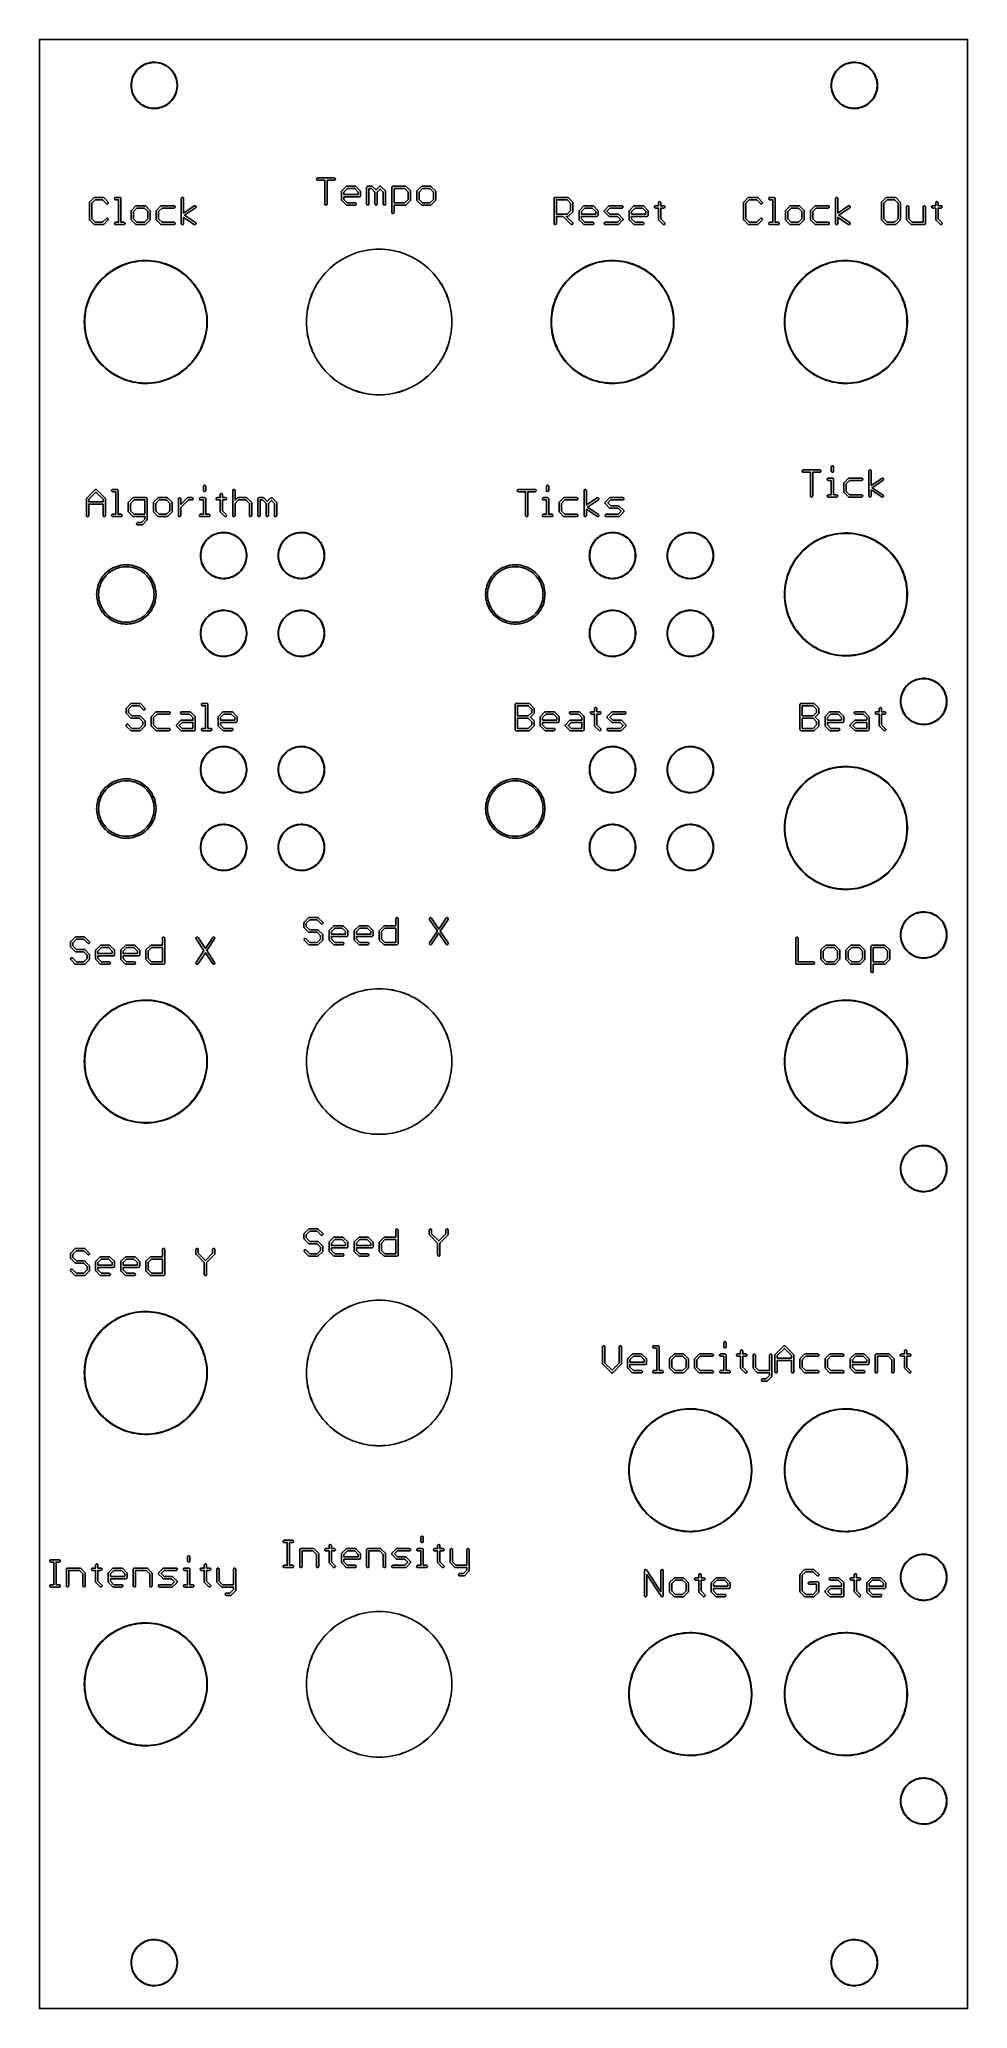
# Model space of a CAD drawing. Extents: x 7 to 68, y 0 to 129.
import ezdxf

# ---------------------------------------------------------------- set-up
doc = ezdxf.new("R2010")
doc.units = 0

msp = doc.modelspace()

# ---------------------------------------------------------------- linework, layer by layer
at = {"color": 5, "true_color": 0x0000ff}
msp.add_polyline3d([(67.89673, 0.3175, 0), (67.89673, 128.81863, 0), (7.27709, 128.81863, 0), (7.27709, 0.3175, 0), (67.89673, 0.3175, 0)], close=True, dxfattribs=at)
at = {"color": 34, "true_color": 0x008000}
for points in [[(7.2771, 0.3175, 0), (67.89674, 0.3175, 0), (67.89674, 128.81864, 0), (7.2771, 128.81864, 0), (7.2771, 0.3175, 0)], [(14.62531, 127.32257, 0), (14.50339, 127.30479, 0), (14.49947, 127.30417, 0), (14.38009, 127.27623, 0), (14.26325, 127.24067, 0), (14.14895, 127.19495, 0), (14.14541, 127.19315, 0), (14.03619, 127.13727, 0), (13.93205, 127.07377, 0), (13.83553, 127.00011, 0), (13.74155, 126.91883, 0), (13.65238, 126.82966, 0), (13.57618, 126.73568, 0), (13.50506, 126.63662, 0), (13.44156, 126.52994, 0), (13.43976, 126.5264, 0), (13.38896, 126.41464, 0), (13.34324, 126.30034, 0), (13.31022, 126.1835, 0), (13.28482, 126.06412, 0), (13.28419, 126.0602, 0), (13.26896, 125.93828, 0), (13.26388, 125.81636, 0), (13.26896, 125.69443, 0), (13.28419, 125.57252, 0), (13.28482, 125.56859, 0), (13.31022, 125.44921, 0), (13.34324, 125.33237, 0), (13.38896, 125.21807, 0), (13.43976, 125.10631, 0), (13.44156, 125.10277, 0), (13.50506, 124.99609, 0), (13.57618, 124.89703, 0), (13.65238, 124.80305, 0), (13.74155, 124.71388, 0), (13.83553, 124.6326, 0), (13.93205, 124.55894, 0), (14.03619, 124.49544, 0), (14.14541, 124.43956, 0), (14.14895, 124.43776, 0), (14.26325, 124.39204, 0), (14.38009, 124.35648, 0), (14.49947, 124.32854, 0), (14.50339, 124.32792, 0), (14.62531, 124.31013, 0), (14.74724, 124.30252, 0), (14.86916, 124.30506, 0), (14.99107, 124.31776, 0), (14.995, 124.31838, 0), (15.11692, 124.34124, 0), (15.23376, 124.37172, 0), (15.34806, 124.4149, 0), (15.45982, 124.4657, 0), (15.46336, 124.4675, 0), (15.57004, 124.52592, 0), (15.67164, 124.5945, 0), (15.76816, 124.6707, 0), (15.85706, 124.75452, 0), (15.85987, 124.75733, 0), (15.94115, 124.84877, 0), (16.01735, 124.94529, 0), (16.08339, 125.04943, 0), (16.13927, 125.15865, 0), (16.14107, 125.16219, 0), (16.19187, 125.27395, 0), (16.22997, 125.38825, 0), (16.26044, 125.50763, 0), (16.28077, 125.62955, 0), (16.28138, 125.63348, 0), (16.29155, 125.75539, 0), (16.29155, 125.87732, 0), (16.28138, 125.99924, 0), (16.28077, 126.00316, 0), (16.26044, 126.12508, 0), (16.22997, 126.24446, 0), (16.19187, 126.35876, 0), (16.14107, 126.47052, 0), (16.13927, 126.47406, 0), (16.08339, 126.58328, 0), (16.01735, 126.68742, 0), (15.94115, 126.78394, 0), (15.85987, 126.87538, 0), (15.85706, 126.87819, 0), (15.76816, 126.96201, 0), (15.67164, 127.03821, 0), (15.57004, 127.10679, 0), (15.46336, 127.16521, 0), (15.45982, 127.16701, 0), (15.34806, 127.21781, 0), (15.23376, 127.26099, 0), (15.11692, 127.29147, 0), (14.995, 127.31433, 0), (14.99107, 127.31495, 0), (14.86916, 127.32766, 0), (14.74724, 127.3302, 0), (14.62531, 127.32257, 0)], [(14.98969, 124.34301, 0), (14.86916, 124.33045, 0), (14.74724, 124.32792, 0), (14.62531, 124.33553, 0), (14.50679, 124.35281, 0), (14.38794, 124.38063, 0), (14.2711, 124.41619, 0), (14.1569, 124.46187, 0), (14.05112, 124.51599, 0), (13.94698, 124.57949, 0), (13.85046, 124.65315, 0), (13.75648, 124.73443, 0), (13.67293, 124.81798, 0), (13.59673, 124.91196, 0), (13.52561, 125.01102, 0), (13.46292, 125.11634, 0), (13.41311, 125.22592, 0), (13.36739, 125.34022, 0), (13.33437, 125.45706, 0), (13.30931, 125.57485, 0), (13.29436, 125.69443, 0), (13.28928, 125.81636, 0), (13.29436, 125.93828, 0), (13.30931, 126.05785, 0), (13.33437, 126.17565, 0), (13.36739, 126.29249, 0), (13.41311, 126.40679, 0), (13.46292, 126.51637, 0), (13.52561, 126.62169, 0), (13.59673, 126.72075, 0), (13.67293, 126.81473, 0), (13.75648, 126.89828, 0), (13.85046, 126.97956, 0), (13.94698, 127.05322, 0), (14.05112, 127.11672, 0), (14.1569, 127.17084, 0), (14.2711, 127.21652, 0), (14.38794, 127.25208, 0), (14.50679, 127.2799, 0), (14.62531, 127.29718, 0), (14.74724, 127.3048, 0), (14.86916, 127.30226, 0), (14.98969, 127.2897, 0), (15.10907, 127.26732, 0), (15.22591, 127.23684, 0), (15.34021, 127.19366, 0), (15.45048, 127.14354, 0), (15.55511, 127.08624, 0), (15.65671, 127.01766, 0), (15.75323, 126.94146, 0), (15.8402, 126.85946, 0), (15.9206, 126.76901, 0), (15.9968, 126.67249, 0), (16.06284, 126.56835, 0), (16.11701, 126.46247, 0), (16.16772, 126.35091, 0), (16.20582, 126.23661, 0), (16.2363, 126.11723, 0), (16.25604, 125.99882, 0), (16.26616, 125.87732, 0), (16.26616, 125.75539, 0), (16.25603, 125.63388, 0), (16.2363, 125.51548, 0), (16.20582, 125.3961, 0), (16.16772, 125.2818, 0), (16.11701, 125.17024, 0), (16.06284, 125.06436, 0), (15.9968, 124.96022, 0), (15.9206, 124.8637, 0), (15.8402, 124.77325, 0), (15.75323, 124.69125, 0), (15.65671, 124.61505, 0), (15.55511, 124.54647, 0), (15.45048, 124.48917, 0), (15.34021, 124.43905, 0), (15.22591, 124.39587, 0), (15.10907, 124.36539, 0), (14.98969, 124.34301, 0)], [(60.34531, 127.32257, 0), (60.2234, 127.30479, 0), (60.21947, 127.30417, 0), (60.10009, 127.27623, 0), (59.98325, 127.24067, 0), (59.86895, 127.19495, 0), (59.86541, 127.19315, 0), (59.75619, 127.13727, 0), (59.65205, 127.07377, 0), (59.55553, 127.00011, 0), (59.46155, 126.91883, 0), (59.37238, 126.82966, 0), (59.29618, 126.73568, 0), (59.22506, 126.63662, 0), (59.16156, 126.52994, 0), (59.15976, 126.5264, 0), (59.10896, 126.41464, 0), (59.06324, 126.30034, 0), (59.03022, 126.1835, 0), (59.00482, 126.06412, 0), (59.0042, 126.0602, 0), (58.98896, 125.93828, 0), (58.98388, 125.81636, 0), (58.98896, 125.69443, 0), (59.0042, 125.57252, 0), (59.00482, 125.56859, 0), (59.03022, 125.44921, 0), (59.06324, 125.33237, 0), (59.10896, 125.21807, 0), (59.15976, 125.10631, 0), (59.16156, 125.10277, 0), (59.22506, 124.99609, 0), (59.29618, 124.89703, 0), (59.37238, 124.80305, 0), (59.46155, 124.71388, 0), (59.55553, 124.6326, 0), (59.65205, 124.55894, 0), (59.75619, 124.49544, 0), (59.86541, 124.43956, 0), (59.86895, 124.43776, 0), (59.98325, 124.39204, 0), (60.10009, 124.35648, 0), (60.21947, 124.32854, 0), (60.2234, 124.32792, 0), (60.34531, 124.31013, 0), (60.46723, 124.30252, 0), (60.58916, 124.30506, 0), (60.71108, 124.31776, 0), (60.715, 124.31838, 0), (60.83692, 124.34124, 0), (60.95376, 124.37172, 0), (61.06806, 124.4149, 0), (61.17982, 124.4657, 0), (61.18336, 124.4675, 0), (61.29004, 124.52592, 0), (61.39164, 124.5945, 0), (61.48816, 124.6707, 0), (61.57706, 124.75452, 0), (61.57987, 124.75733, 0), (61.66115, 124.84877, 0), (61.73735, 124.94529, 0), (61.80339, 125.04943, 0), (61.85927, 125.15865, 0), (61.86107, 125.16219, 0), (61.91187, 125.27395, 0), (61.94997, 125.38825, 0), (61.98045, 125.50763, 0), (62.00077, 125.62955, 0), (62.0014, 125.63348, 0), (62.01156, 125.75539, 0), (62.01156, 125.87732, 0), (62.0014, 125.99924, 0), (62.00077, 126.00316, 0), (61.98045, 126.12508, 0), (61.94997, 126.24446, 0), (61.91187, 126.35876, 0), (61.86107, 126.47052, 0), (61.85927, 126.47406, 0), (61.80339, 126.58328, 0), (61.73735, 126.68742, 0), (61.66115, 126.78394, 0), (61.57987, 126.87538, 0), (61.57706, 126.87819, 0), (61.48816, 126.96201, 0), (61.39164, 127.03821, 0), (61.29004, 127.10679, 0), (61.18336, 127.16521, 0), (61.17982, 127.16701, 0), (61.06806, 127.21781, 0), (60.95376, 127.26099, 0), (60.83692, 127.29147, 0), (60.715, 127.31433, 0), (60.71108, 127.31495, 0), (60.58916, 127.32766, 0), (60.46723, 127.3302, 0), (60.34531, 127.32257, 0)], [(60.70968, 124.343, 0), (60.58916, 124.33045, 0), (60.46723, 124.32792, 0), (60.34531, 124.33553, 0), (60.22677, 124.35282, 0), (60.10794, 124.38063, 0), (59.9911, 124.41619, 0), (59.8769, 124.46187, 0), (59.77112, 124.51599, 0), (59.66698, 124.57949, 0), (59.57046, 124.65315, 0), (59.47648, 124.73443, 0), (59.39293, 124.81798, 0), (59.31673, 124.91196, 0), (59.24561, 125.01102, 0), (59.18292, 125.11634, 0), (59.13311, 125.22592, 0), (59.08739, 125.34022, 0), (59.05437, 125.45706, 0), (59.02931, 125.57485, 0), (59.01436, 125.69443, 0), (59.00928, 125.81636, 0), (59.01436, 125.93828, 0), (59.02931, 126.05785, 0), (59.05437, 126.17565, 0), (59.08739, 126.29249, 0), (59.13311, 126.40679, 0), (59.18292, 126.51637, 0), (59.24561, 126.62169, 0), (59.31673, 126.72075, 0), (59.39293, 126.81473, 0), (59.47648, 126.89828, 0), (59.57046, 126.97956, 0), (59.66698, 127.05322, 0), (59.77112, 127.11672, 0), (59.8769, 127.17084, 0), (59.9911, 127.21652, 0), (60.10794, 127.25208, 0), (60.22677, 127.27989, 0), (60.34531, 127.29718, 0), (60.46723, 127.3048, 0), (60.58916, 127.30226, 0), (60.70968, 127.28971, 0), (60.82907, 127.26732, 0), (60.94591, 127.23684, 0), (61.06021, 127.19366, 0), (61.17048, 127.14354, 0), (61.27511, 127.08624, 0), (61.37671, 127.01766, 0), (61.47323, 126.94146, 0), (61.5602, 126.85946, 0), (61.6406, 126.76901, 0), (61.7168, 126.67249, 0), (61.78284, 126.56835, 0), (61.83701, 126.46247, 0), (61.88772, 126.35091, 0), (61.92582, 126.23661, 0), (61.9563, 126.11723, 0), (61.97603, 125.99882, 0), (61.98616, 125.87732, 0), (61.98616, 125.75539, 0), (61.97603, 125.63388, 0), (61.9563, 125.51548, 0), (61.92582, 125.3961, 0), (61.88772, 125.2818, 0), (61.83701, 125.17024, 0), (61.78284, 125.06436, 0), (61.7168, 124.96022, 0), (61.6406, 124.8637, 0), (61.5602, 124.77325, 0), (61.47323, 124.69125, 0), (61.37671, 124.61505, 0), (61.27511, 124.54647, 0), (61.17048, 124.48917, 0), (61.06021, 124.43905, 0), (60.94591, 124.39587, 0), (60.82907, 124.36539, 0), (60.70968, 124.343, 0)], [(25.45079, 119.77624, 0), (25.42725, 119.77251, 0), (25.40601, 119.76168, 0), (25.38915, 119.74482, 0), (25.37832, 119.72358, 0), (25.37459, 119.70004, 0), (25.37832, 119.67649, 0), (25.38915, 119.65525, 0), (25.40601, 119.63839, 0), (25.42725, 119.62756, 0), (25.45079, 119.62384, 0), (25.91562, 119.62384, 0), (25.91562, 118.07444, 0), (25.91934, 118.05089, 0), (25.93017, 118.02965, 0), (25.94703, 118.01279, 0), (25.96827, 118.00196, 0), (25.99182, 117.99824, 0), (26.01536, 118.00196, 0), (26.0366, 118.01279, 0), (26.05346, 118.02965, 0), (26.06429, 118.05089, 0), (26.06802, 118.07444, 0), (26.06802, 119.62384, 0), (26.53537, 119.62384, 0), (26.55892, 119.62756, 0), (26.58016, 119.63839, 0), (26.59702, 119.65525, 0), (26.60785, 119.67649, 0), (26.61157, 119.70004, 0), (26.60785, 119.72358, 0), (26.59702, 119.74482, 0), (26.58016, 119.76168, 0), (26.55892, 119.77251, 0), (26.53537, 119.77624, 0), (25.45079, 119.77624, 0)], [(10.89152, 118.50624, 0), (10.86797, 118.50251, 0), (10.84673, 118.49168, 0), (10.55809, 118.20304, 0), (10.54726, 118.1818, 0), (10.54354, 118.15826, 0), (10.54354, 117.07368, 0), (10.54726, 117.05013, 0), (10.55809, 117.02889, 0), (10.57495, 117.01203, 0), (10.84673, 116.74279, 0), (10.86797, 116.73196, 0), (10.89152, 116.72824, 0), (11.43254, 116.72824, 0), (11.45608, 116.73196, 0), (11.47732, 116.74279, 0), (11.7491, 117.01203, 0), (11.76596, 117.02889, 0), (11.77679, 117.05013, 0), (11.78052, 117.07368, 0), (11.77679, 117.09722, 0), (11.76596, 117.11846, 0), (11.7491, 117.13532, 0), (11.72786, 117.14615, 0), (11.70432, 117.14988, 0), (11.68077, 117.14615, 0), (11.65953, 117.13532, 0), (11.40245, 116.88064, 0), (10.9216, 116.88064, 0), (10.69594, 117.10419, 0), (10.69594, 118.12803, 0), (10.92175, 118.35384, 0), (11.4023, 118.35384, 0), (11.65953, 118.09661, 0), (11.68077, 118.08578, 0), (11.70432, 118.08206, 0), (11.72786, 118.08578, 0), (11.7491, 118.09661, 0), (11.76596, 118.11347, 0), (11.77679, 118.13471, 0), (11.78052, 118.15826, 0), (11.77679, 118.1818, 0), (11.76596, 118.20304, 0), (11.47732, 118.49168, 0), (11.45608, 118.50251, 0), (11.43254, 118.50624, 0), (10.89152, 118.50624, 0)], [(12.25804, 118.50624, 0), (12.23449, 118.50251, 0), (12.21325, 118.49168, 0), (12.19639, 118.47482, 0), (12.18556, 118.45358, 0), (12.18184, 118.43004, 0), (12.18556, 118.40649, 0), (12.19639, 118.38525, 0), (12.21325, 118.36839, 0), (12.23449, 118.35756, 0), (12.25804, 118.35384, 0), (12.45108, 118.35384, 0), (12.45108, 116.88064, 0), (12.25804, 116.88064, 0), (12.23449, 116.87691, 0), (12.21325, 116.86608, 0), (12.19639, 116.84922, 0), (12.18556, 116.82798, 0), (12.18184, 116.80444, 0), (12.18556, 116.78089, 0), (12.19639, 116.75965, 0), (12.21325, 116.74279, 0), (12.23449, 116.73196, 0), (12.25804, 116.72824, 0), (12.79906, 116.72824, 0), (12.8226, 116.73196, 0), (12.84384, 116.74279, 0), (12.8607, 116.75965, 0), (12.87153, 116.78089, 0), (12.87526, 116.80444, 0), (12.87153, 116.82798, 0), (12.8607, 116.84922, 0), (12.84384, 116.86608, 0), (12.8226, 116.87691, 0), (12.79906, 116.88064, 0), (12.60348, 116.88064, 0), (12.60348, 118.43004, 0), (12.59975, 118.45358, 0), (12.58892, 118.47482, 0), (12.57206, 118.49168, 0), (12.55082, 118.50251, 0), (12.52728, 118.50624, 0), (12.25804, 118.50624, 0)], [(17.43709, 116.72824, 0), (17.46064, 116.73196, 0), (17.48188, 116.74279, 0), (17.49874, 116.75965, 0), (17.50957, 116.78089, 0), (17.51329, 116.80444, 0), (17.50957, 116.82798, 0), (17.49874, 116.84922, 0), (17.48188, 116.86608, 0), (16.75922, 117.3456, 0), (17.48188, 117.82737, 0), (17.49874, 117.84423, 0), (17.50957, 117.86547, 0), (17.51329, 117.88902, 0), (17.50957, 117.91256, 0), (17.49874, 117.9338, 0), (17.48188, 117.95066, 0), (17.46064, 117.96149, 0), (17.43709, 117.96522, 0), (17.41355, 117.96149, 0), (17.3923, 117.95066, 0), (16.69794, 117.48775, 0), (16.69794, 118.43004, 0), (16.69423, 118.45358, 0), (16.6834, 118.47482, 0), (16.66654, 118.49168, 0), (16.6453, 118.50251, 0), (16.62174, 118.50624, 0), (16.59821, 118.50251, 0), (16.57697, 118.49168, 0), (16.56011, 118.47482, 0), (16.54928, 118.45358, 0), (16.54554, 118.43004, 0), (16.54554, 116.80444, 0), (16.54928, 116.78089, 0), (16.56011, 116.75965, 0), (16.57697, 116.74279, 0), (16.59821, 116.73196, 0), (16.62174, 116.72824, 0), (16.6453, 116.73196, 0), (16.66654, 116.74279, 0), (16.6834, 116.75965, 0), (16.69423, 116.78089, 0), (16.69794, 116.80444, 0), (16.69794, 117.20354, 0), (17.3923, 116.74279, 0), (17.41355, 116.73196, 0), (17.43709, 116.72824, 0)], [(28.19722, 118.54298, 0), (28.21846, 118.55381, 0), (28.23532, 118.57067, 0), (28.24615, 118.59191, 0), (28.24987, 118.61546, 0), (28.24987, 118.88724, 0), (28.24615, 118.91078, 0), (28.23532, 118.93202, 0), (27.94668, 119.22066, 0), (27.92544, 119.23149, 0), (27.9019, 119.23522, 0), (27.35834, 119.23522, 0), (27.33479, 119.23149, 0), (27.31355, 119.22066, 0), (27.29669, 119.2038, 0), (27.02745, 118.93202, 0), (27.01662, 118.91078, 0), (27.0129, 118.88724, 0), (27.0129, 118.34368, 0), (27.01662, 118.32013, 0), (27.02745, 118.29889, 0), (27.31355, 118.01279, 0), (27.33479, 118.00196, 0), (27.35834, 117.99824, 0), (27.9019, 117.99824, 0), (27.92544, 118.00196, 0), (27.94668, 118.01279, 0), (27.96354, 118.02965, 0), (27.97437, 118.05089, 0), (27.9781, 118.07444, 0), (27.97437, 118.09798, 0), (27.96354, 118.11922, 0), (27.94668, 118.13608, 0), (27.92544, 118.14691, 0), (27.9019, 118.15064, 0), (27.38856, 118.15064, 0), (27.1653, 118.3739, 0), (27.1653, 118.53926, 0), (28.17367, 118.53926, 0), (28.19722, 118.54298, 0)], [(28.09747, 118.69166, 0), (27.1653, 118.69166, 0), (27.1653, 118.85715, 0), (27.38886, 119.08282, 0), (27.87166, 119.08282, 0), (28.09747, 118.85701, 0), (28.09747, 118.69166, 0)], [(29.58244, 119.22066, 0), (29.5612, 119.23149, 0), (29.53766, 119.23522, 0), (29.51411, 119.23149, 0), (29.49287, 119.22066, 0), (29.47601, 119.2038, 0), (29.26813, 118.99395, 0), (29.04142, 119.22066, 0), (29.02018, 119.23149, 0), (28.99663, 119.23522, 0), (28.72486, 119.23522, 0), (28.70131, 119.23149, 0), (28.68007, 119.22066, 0), (28.66321, 119.2038, 0), (28.65238, 119.18256, 0), (28.64866, 119.15902, 0), (28.64866, 118.07444, 0), (28.65238, 118.05089, 0), (28.66321, 118.02965, 0), (28.68007, 118.01279, 0), (28.70131, 118.00196, 0), (28.72486, 117.99824, 0), (28.7484, 118.00196, 0), (28.76964, 118.01279, 0), (28.7865, 118.02965, 0), (28.79733, 118.05089, 0), (28.80106, 118.07444, 0), (28.80106, 119.08282, 0), (28.9664, 119.08282, 0), (29.19222, 118.857, 0), (29.19222, 118.07444, 0), (29.19594, 118.05089, 0), (29.20677, 118.02965, 0), (29.22363, 118.01279, 0), (29.24487, 118.00196, 0), (29.26842, 117.99824, 0), (29.29196, 118.00196, 0), (29.3132, 118.01279, 0), (29.33006, 118.02965, 0), (29.34089, 118.05089, 0), (29.34462, 118.07444, 0), (29.34462, 118.85715, 0), (29.53794, 119.0523, 0), (29.73324, 118.857, 0), (29.73324, 118.07444, 0), (29.73696, 118.05089, 0), (29.74779, 118.02965, 0), (29.76465, 118.01279, 0), (29.78589, 118.00196, 0), (29.80944, 117.99824, 0), (29.83298, 118.00196, 0), (29.85422, 118.01279, 0), (29.87108, 118.02965, 0), (29.88191, 118.05089, 0), (29.88564, 118.07444, 0), (29.88564, 118.88724, 0), (29.88191, 118.91078, 0), (29.87108, 118.93202, 0), (29.58244, 119.22066, 0)], [(31.1995, 118.00196, 0), (31.22074, 118.01279, 0), (31.49252, 118.28203, 0), (31.50938, 118.29889, 0), (31.52021, 118.32013, 0), (31.52393, 118.34368, 0), (31.52393, 118.88724, 0), (31.52021, 118.91078, 0), (31.50938, 118.93202, 0), (31.22074, 119.22066, 0), (31.1995, 119.23149, 0), (31.17596, 119.23522, 0), (30.36315, 119.23522, 0), (30.33961, 119.23149, 0), (30.31837, 119.22066, 0), (30.30151, 119.2038, 0), (30.29068, 119.18256, 0), (30.28695, 119.15902, 0), (30.28695, 117.53088, 0), (30.29068, 117.50733, 0), (30.30151, 117.48609, 0), (30.31837, 117.46923, 0), (30.33961, 117.4584, 0), (30.36315, 117.45468, 0), (30.3867, 117.4584, 0), (30.40794, 117.46923, 0), (30.4248, 117.48609, 0), (30.43563, 117.50733, 0), (30.43935, 117.53088, 0), (30.43935, 117.99824, 0), (31.17596, 117.99824, 0), (31.1995, 118.00196, 0)], [(31.14587, 118.15064, 0), (30.43935, 118.15064, 0), (30.43935, 119.08282, 0), (31.14572, 119.08282, 0), (31.37153, 118.85701, 0), (31.37153, 118.37419, 0), (31.14587, 118.15064, 0)], [(32.2707, 119.23522, 0), (32.24715, 119.23149, 0), (32.22591, 119.22066, 0), (31.93727, 118.93202, 0), (31.92644, 118.91078, 0), (31.92272, 118.88724, 0), (31.92272, 118.34368, 0), (31.92644, 118.32013, 0), (31.93727, 118.29889, 0), (31.95413, 118.28203, 0), (32.22591, 118.01279, 0), (32.24715, 118.00196, 0), (32.2707, 117.99824, 0), (32.81172, 117.99824, 0), (32.83526, 118.00196, 0), (32.85649, 118.01279, 0), (33.12827, 118.28203, 0), (33.14514, 118.29889, 0), (33.15597, 118.32013, 0), (33.1597, 118.34368, 0), (33.1597, 118.88724, 0), (33.15597, 118.91078, 0), (33.14514, 118.93202, 0), (32.87337, 119.20378, 0), (32.87336, 119.2038, 0), (32.85649, 119.22066, 0), (32.83526, 119.23149, 0), (32.81172, 119.23522, 0), (32.2707, 119.23522, 0)], [(32.78163, 118.15064, 0), (32.30078, 118.15064, 0), (32.07512, 118.37419, 0), (32.07512, 118.85701, 0), (32.30093, 119.08282, 0), (32.78148, 119.08282, 0), (33.0073, 118.857, 0), (33.0073, 118.3742, 0), (32.78163, 118.15064, 0)], [(41.80146, 117.27298, 0), (41.82269, 117.28381, 0), (41.83956, 117.30067, 0), (42.1088, 117.57245, 0), (42.11963, 117.59369, 0), (42.12336, 117.61724, 0), (42.12336, 118.15826, 0), (42.11963, 118.1818, 0), (42.1088, 118.20304, 0), (41.83956, 118.47482, 0), (41.82269, 118.49168, 0), (41.80146, 118.50251, 0), (41.77792, 118.50624, 0), (40.96257, 118.50624, 0), (40.93903, 118.50251, 0), (40.91778, 118.49168, 0), (40.90093, 118.47482, 0), (40.89009, 118.45358, 0), (40.88637, 118.43004, 0), (40.88637, 116.80444, 0), (40.89009, 116.78089, 0), (40.90093, 116.75965, 0), (40.91778, 116.74279, 0), (40.93903, 116.73196, 0), (40.96257, 116.72824, 0), (40.98612, 116.73196, 0), (41.00736, 116.74279, 0), (41.02422, 116.75965, 0), (41.03505, 116.78089, 0), (41.03877, 116.80444, 0), (41.03877, 117.26926, 0), (41.4759, 117.26926, 0), (42.00237, 116.74279, 0), (42.02361, 116.73196, 0), (42.04716, 116.72824, 0), (42.0707, 116.73196, 0), (42.09194, 116.74279, 0), (42.1088, 116.75965, 0), (42.11963, 116.78089, 0), (42.12336, 116.80444, 0), (42.11963, 116.82798, 0), (42.1088, 116.84922, 0), (41.68876, 117.26926, 0), (41.77792, 117.26926, 0), (41.80146, 117.27298, 0)], [(41.7474, 117.42166, 0), (41.03877, 117.42166, 0), (41.03877, 118.35384, 0), (41.74739, 118.35384, 0), (41.97096, 118.12816, 0), (41.97096, 117.64733, 0), (41.7474, 117.42166, 0)], [(48.05425, 116.72824, 0), (48.0778, 116.73196, 0), (48.09904, 116.74279, 0), (48.1159, 116.75965, 0), (48.12673, 116.78089, 0), (48.13045, 116.80444, 0), (48.12673, 116.82798, 0), (48.1159, 116.84922, 0), (48.09904, 116.86608, 0), (47.85868, 117.10419, 0), (47.85868, 117.81282, 0), (48.05425, 117.81282, 0), (48.0778, 117.81654, 0), (48.09904, 117.82737, 0), (48.1159, 117.84423, 0), (48.12673, 117.86547, 0), (48.13045, 117.88902, 0), (48.12673, 117.91256, 0), (48.1159, 117.9338, 0), (48.09904, 117.95066, 0), (48.0778, 117.96149, 0), (48.05425, 117.96522, 0), (47.85868, 117.96522, 0), (47.85868, 118.15826, 0), (47.85495, 118.1818, 0), (47.84412, 118.20304, 0), (47.82726, 118.2199, 0), (47.80602, 118.23073, 0), (47.78248, 118.23446, 0), (47.75893, 118.23073, 0), (47.73769, 118.2199, 0), (47.72083, 118.20304, 0), (47.71, 118.1818, 0), (47.70628, 118.15826, 0), (47.70628, 117.96522, 0), (47.51324, 117.96522, 0), (47.48969, 117.96149, 0), (47.46845, 117.95066, 0), (47.45159, 117.9338, 0), (47.44076, 117.91256, 0), (47.43704, 117.88902, 0), (47.44076, 117.86547, 0), (47.45159, 117.84423, 0), (47.46845, 117.82737, 0), (47.48969, 117.81654, 0), (47.51324, 117.81282, 0), (47.70628, 117.81282, 0), (47.70628, 117.07368, 0), (47.71, 117.05013, 0), (47.72083, 117.02889, 0), (47.73769, 117.01203, 0), (48.00947, 116.74279, 0), (48.03071, 116.73196, 0), (48.05425, 116.72824, 0)], [(53.60923, 118.50624, 0), (53.58569, 118.50251, 0), (53.56445, 118.49168, 0), (53.27581, 118.20304, 0), (53.26498, 118.1818, 0), (53.26125, 118.15826, 0), (53.26125, 117.07368, 0), (53.26498, 117.05013, 0), (53.27581, 117.02889, 0), (53.29267, 117.01203, 0), (53.56445, 116.74279, 0), (53.58569, 116.73196, 0), (53.60923, 116.72824, 0), (54.1528, 116.72824, 0), (54.17634, 116.73196, 0), (54.19758, 116.74279, 0), (54.48368, 117.02889, 0), (54.49451, 117.05013, 0), (54.49824, 117.07368, 0), (54.49451, 117.09722, 0), (54.48368, 117.11846, 0), (54.46682, 117.13532, 0), (54.44558, 117.14615, 0), (54.42204, 117.14988, 0), (54.39849, 117.14615, 0), (54.37725, 117.13532, 0), (54.12257, 116.88064, 0), (53.63932, 116.88064, 0), (53.41365, 117.1042, 0), (53.41365, 118.12802, 0), (53.63947, 118.35384, 0), (54.12227, 118.35384, 0), (54.36039, 118.11347, 0), (54.37725, 118.09661, 0), (54.39849, 118.08578, 0), (54.42204, 118.08206, 0), (54.44558, 118.08578, 0), (54.46682, 118.09661, 0), (54.48368, 118.11347, 0), (54.49451, 118.13471, 0), (54.49824, 118.15826, 0), (54.49451, 118.1818, 0), (54.48368, 118.20304, 0), (54.21444, 118.47482, 0), (54.19758, 118.49168, 0), (54.17634, 118.50251, 0), (54.1528, 118.50624, 0), (53.60923, 118.50624, 0)], [(54.97576, 118.50624, 0), (54.95221, 118.50251, 0), (54.93097, 118.49168, 0), (54.91411, 118.47482, 0), (54.90328, 118.45358, 0), (54.89956, 118.43004, 0), (54.90328, 118.40649, 0), (54.91411, 118.38525, 0), (54.93097, 118.36839, 0), (54.95221, 118.35756, 0), (54.97576, 118.35384, 0), (55.17134, 118.35384, 0), (55.17134, 116.88064, 0), (54.97576, 116.88064, 0), (54.95221, 116.87691, 0), (54.93097, 116.86608, 0), (54.91411, 116.84922, 0), (54.90328, 116.82798, 0), (54.89956, 116.80444, 0), (54.90328, 116.78089, 0), (54.91411, 116.75965, 0), (54.93097, 116.74279, 0), (54.95221, 116.73196, 0), (54.97576, 116.72824, 0), (55.51678, 116.72824, 0), (55.54032, 116.73196, 0), (55.56156, 116.74279, 0), (55.57842, 116.75965, 0), (55.58925, 116.78089, 0), (55.59298, 116.80444, 0), (55.58925, 116.82798, 0), (55.57842, 116.84922, 0), (55.56156, 116.86608, 0), (55.54032, 116.87691, 0), (55.51678, 116.88064, 0), (55.32374, 116.88064, 0), (55.32374, 118.43004, 0), (55.32001, 118.45358, 0), (55.30918, 118.47482, 0), (55.29232, 118.49168, 0), (55.27108, 118.50251, 0), (55.24754, 118.50624, 0), (54.97576, 118.50624, 0)], [(60.15482, 116.72824, 0), (60.17836, 116.73196, 0), (60.1996, 116.74279, 0), (60.21646, 116.75965, 0), (60.22729, 116.78089, 0), (60.23102, 116.80444, 0), (60.22729, 116.82798, 0), (60.21646, 116.84922, 0), (60.1996, 116.86608, 0), (59.4792, 117.3456, 0), (60.1996, 117.82737, 0), (60.21646, 117.84423, 0), (60.22729, 117.86547, 0), (60.23102, 117.88902, 0), (60.22729, 117.91256, 0), (60.21646, 117.9338, 0), (60.1996, 117.95066, 0), (60.17836, 117.96149, 0), (60.15482, 117.96522, 0), (60.13127, 117.96149, 0), (60.11003, 117.95066, 0), (59.41822, 117.48801, 0), (59.41822, 118.43004, 0), (59.41449, 118.45358, 0), (59.40366, 118.47482, 0), (59.3868, 118.49168, 0), (59.36556, 118.50251, 0), (59.34202, 118.50624, 0), (59.31847, 118.50251, 0), (59.29723, 118.49168, 0), (59.28037, 118.47482, 0), (59.26954, 118.45358, 0), (59.26582, 118.43004, 0), (59.26582, 116.80444, 0), (59.26954, 116.78089, 0), (59.28037, 116.75965, 0), (59.29723, 116.74279, 0), (59.31847, 116.73196, 0), (59.34202, 116.72824, 0), (59.36556, 116.73196, 0), (59.3868, 116.74279, 0), (59.40366, 116.75965, 0), (59.41449, 116.78089, 0), (59.41822, 116.80444, 0), (59.41822, 117.20328, 0), (60.11003, 116.74279, 0), (60.13127, 116.73196, 0), (60.15482, 116.72824, 0)], [(63.48798, 117.02889, 0), (63.49881, 117.05013, 0), (63.50254, 117.07368, 0), (63.50254, 118.15826, 0), (63.49881, 118.1818, 0), (63.48798, 118.20304, 0), (63.21874, 118.47482, 0), (63.20188, 118.49168, 0), (63.18064, 118.50251, 0), (63.15709, 118.50624, 0), (62.61354, 118.50624, 0), (62.58999, 118.50251, 0), (62.56875, 118.49168, 0), (62.28011, 118.20304, 0), (62.26928, 118.1818, 0), (62.26556, 118.15826, 0), (62.26556, 117.07368, 0), (62.26928, 117.05013, 0), (62.28011, 117.02889, 0), (62.29697, 117.01203, 0), (62.56875, 116.74279, 0), (62.58999, 116.73196, 0), (62.61354, 116.72824, 0), (63.15709, 116.72824, 0), (63.18064, 116.73196, 0), (63.20188, 116.74279, 0), (63.48798, 117.02889, 0)], [(63.12687, 116.88064, 0), (62.64362, 116.88064, 0), (62.41796, 117.10419, 0), (62.41796, 118.12803, 0), (62.64377, 118.35384, 0), (63.12657, 118.35384, 0), (63.35014, 118.12816, 0), (63.35014, 117.10391, 0), (63.12687, 116.88064, 0)], [(66.15937, 116.72824, 0), (66.18292, 116.73196, 0), (66.20416, 116.74279, 0), (66.22102, 116.75965, 0), (66.23184, 116.78089, 0), (66.23557, 116.80444, 0), (66.23184, 116.82798, 0), (66.22102, 116.84922, 0), (66.20416, 116.86608, 0), (65.96379, 117.10419, 0), (65.96379, 117.81282, 0), (66.15937, 117.81282, 0), (66.18292, 117.81654, 0), (66.20416, 117.82737, 0), (66.22102, 117.84423, 0), (66.23184, 117.86547, 0), (66.23557, 117.88902, 0), (66.23184, 117.91256, 0), (66.22102, 117.9338, 0), (66.20416, 117.95066, 0), (66.18292, 117.96149, 0), (66.15937, 117.96522, 0), (65.96379, 117.96522, 0), (65.96379, 118.15826, 0), (65.96007, 118.1818, 0), (65.94924, 118.20304, 0), (65.93237, 118.2199, 0), (65.91114, 118.23073, 0), (65.88759, 118.23446, 0), (65.86405, 118.23073, 0), (65.84281, 118.2199, 0), (65.82595, 118.20304, 0), (65.81511, 118.1818, 0), (65.81139, 118.15826, 0), (65.81139, 117.96522, 0), (65.61836, 117.96522, 0), (65.59481, 117.96149, 0), (65.57357, 117.95066, 0), (65.55671, 117.9338, 0), (65.54588, 117.91256, 0), (65.54216, 117.88902, 0), (65.54588, 117.86547, 0), (65.55671, 117.84423, 0), (65.57357, 117.82737, 0), (65.59481, 117.81654, 0), (65.61836, 117.81282, 0), (65.81139, 117.81282, 0), (65.81139, 117.07368, 0), (65.81511, 117.05013, 0), (65.82595, 117.02889, 0), (65.84281, 117.01203, 0), (66.11459, 116.74279, 0), (66.13583, 116.73196, 0), (66.15937, 116.72824, 0)], [(14.49392, 117.02889, 0), (14.50475, 117.05013, 0), (14.50848, 117.07368, 0), (14.50848, 117.61724, 0), (14.50475, 117.64078, 0), (14.49392, 117.66202, 0), (14.22468, 117.9338, 0), (14.20782, 117.95066, 0), (14.18658, 117.96149, 0), (14.16303, 117.96522, 0), (13.61948, 117.96522, 0), (13.59593, 117.96149, 0), (13.57469, 117.95066, 0), (13.28605, 117.66202, 0), (13.27522, 117.64078, 0), (13.27149, 117.61724, 0), (13.27149, 117.07368, 0), (13.27522, 117.05013, 0), (13.28605, 117.02889, 0), (13.30291, 117.01203, 0), (13.57469, 116.74279, 0), (13.59593, 116.73196, 0), (13.61948, 116.72824, 0), (14.16303, 116.72824, 0), (14.18658, 116.73196, 0), (14.20782, 116.74279, 0), (14.49392, 117.02889, 0)], [(14.13281, 116.88064, 0), (13.64956, 116.88064, 0), (13.42389, 117.1042, 0), (13.42389, 117.587, 0), (13.64971, 117.81282, 0), (14.13251, 117.81282, 0), (14.35608, 117.58714, 0), (14.35608, 117.10391, 0), (14.13281, 116.88064, 0)], [(16.07058, 116.72824, 0), (16.09412, 116.73196, 0), (16.11536, 116.74279, 0), (16.13222, 116.75965, 0), (16.14304, 116.78089, 0), (16.14678, 116.80444, 0), (16.14304, 116.82798, 0), (16.13222, 116.84922, 0), (16.11536, 116.86608, 0), (16.09412, 116.87691, 0), (16.07058, 116.88064, 0), (15.28786, 116.88064, 0), (15.0622, 117.10419, 0), (15.0622, 117.58701, 0), (15.28801, 117.81282, 0), (16.07058, 117.81282, 0), (16.09412, 117.81654, 0), (16.11536, 117.82737, 0), (16.13222, 117.84423, 0), (16.14304, 117.86547, 0), (16.14678, 117.88902, 0), (16.14304, 117.91256, 0), (16.13222, 117.9338, 0), (16.11536, 117.95066, 0), (16.09412, 117.96149, 0), (16.07058, 117.96522, 0), (15.25777, 117.96522, 0), (15.23423, 117.96149, 0), (15.21299, 117.95066, 0), (14.92435, 117.66202, 0), (14.91352, 117.64078, 0), (14.90979, 117.61724, 0), (14.90979, 117.07368, 0), (14.91352, 117.05013, 0), (14.92435, 117.02889, 0), (14.94121, 117.01203, 0), (15.21299, 116.74279, 0), (15.23423, 116.73196, 0), (15.25777, 116.72824, 0), (16.07058, 116.72824, 0)], [(43.709, 117.27298, 0), (43.73024, 117.28381, 0), (43.7471, 117.30067, 0), (43.75793, 117.32191, 0), (43.76166, 117.34546, 0), (43.76166, 117.61724, 0), (43.75793, 117.64078, 0), (43.7471, 117.66202, 0), (43.45846, 117.95066, 0), (43.43722, 117.96149, 0), (43.41368, 117.96522, 0), (42.87266, 117.96522, 0), (42.84911, 117.96149, 0), (42.82787, 117.95066, 0), (42.53923, 117.66202, 0), (42.5284, 117.64078, 0), (42.52468, 117.61724, 0), (42.52468, 117.07368, 0), (42.5284, 117.05013, 0), (42.53923, 117.02889, 0), (42.55609, 117.01203, 0), (42.82787, 116.74279, 0), (42.84911, 116.73196, 0), (42.87266, 116.72824, 0), (43.41368, 116.72824, 0), (43.43722, 116.73196, 0), (43.45846, 116.74279, 0), (43.47532, 116.75965, 0), (43.48615, 116.78089, 0), (43.48988, 116.80444, 0), (43.48615, 116.82798, 0), (43.47532, 116.84922, 0), (43.45846, 116.86608, 0), (43.43722, 116.87691, 0), (43.41368, 116.88064, 0), (42.90274, 116.88064, 0), (42.67708, 117.10419, 0), (42.67708, 117.26926, 0), (43.68546, 117.26926, 0), (43.709, 117.27298, 0)], [(43.60926, 117.42166, 0), (42.67708, 117.42166, 0), (42.67708, 117.58701, 0), (42.90289, 117.81282, 0), (43.38344, 117.81282, 0), (43.60926, 117.587, 0), (43.60926, 117.42166, 0)], [(44.53864, 117.42166, 0), (44.34307, 117.61724, 0), (44.53865, 117.81282, 0), (45.32376, 117.81282, 0), (45.3473, 117.81654, 0), (45.36854, 117.82737, 0), (45.3854, 117.84423, 0), (45.39623, 117.86547, 0), (45.39996, 117.88902, 0), (45.39623, 117.91256, 0), (45.3854, 117.9338, 0), (45.36854, 117.95066, 0), (45.3473, 117.96149, 0), (45.32376, 117.96522, 0), (44.50841, 117.96522, 0), (44.48487, 117.96149, 0), (44.46363, 117.95066, 0), (44.17499, 117.66202, 0), (44.16416, 117.64078, 0), (44.16044, 117.61724, 0), (44.16416, 117.59369, 0), (44.17499, 117.57245, 0), (44.46363, 117.28381, 0), (44.48487, 117.27298, 0), (44.50841, 117.26926, 0), (45.02174, 117.26926, 0), (45.21704, 117.07396, 0), (45.02189, 116.88064, 0), (44.23664, 116.88064, 0), (44.21309, 116.87691, 0), (44.19185, 116.86608, 0), (44.17499, 116.84922, 0), (44.16416, 116.82798, 0), (44.16044, 116.80444, 0), (44.16416, 116.78089, 0), (44.17499, 116.75965, 0), (44.19185, 116.74279, 0), (44.21309, 116.73196, 0), (44.23664, 116.72824, 0), (45.05198, 116.72824, 0), (45.07552, 116.73196, 0), (45.09676, 116.74279, 0), (45.36854, 117.01203, 0), (45.3854, 117.02889, 0), (45.39623, 117.05013, 0), (45.39996, 117.07368, 0), (45.39623, 117.09722, 0), (45.3854, 117.11846, 0), (45.09676, 117.4071, 0), (45.07552, 117.41793, 0), (45.05198, 117.42166, 0), (44.53864, 117.42166, 0)], [(46.98306, 117.27298, 0), (47.0043, 117.28381, 0), (47.02116, 117.30067, 0), (47.03199, 117.32191, 0), (47.03572, 117.34546, 0), (47.03572, 117.61724, 0), (47.03199, 117.64078, 0), (47.02116, 117.66202, 0), (46.73252, 117.95066, 0), (46.71128, 117.96149, 0), (46.68774, 117.96522, 0), (46.14671, 117.96522, 0), (46.12317, 117.96149, 0), (46.10193, 117.95066, 0), (45.81329, 117.66202, 0), (45.80246, 117.64078, 0), (45.79873, 117.61724, 0), (45.79873, 117.07368, 0), (45.80246, 117.05013, 0), (45.81329, 117.02889, 0), (45.83015, 117.01203, 0), (46.10193, 116.74279, 0), (46.12317, 116.73196, 0), (46.14671, 116.72824, 0), (46.68774, 116.72824, 0), (46.71128, 116.73196, 0), (46.73252, 116.74279, 0), (46.74938, 116.75965, 0), (46.76021, 116.78089, 0), (46.76394, 116.80444, 0), (46.76021, 116.82798, 0), (46.74938, 116.84922, 0), (46.73252, 116.86608, 0), (46.71128, 116.87691, 0), (46.68774, 116.88064, 0), (46.1768, 116.88064, 0), (45.95113, 117.1042, 0), (45.95113, 117.26926, 0), (46.95952, 117.26926, 0), (46.98306, 117.27298, 0)], [(46.88332, 117.42166, 0), (45.95113, 117.42166, 0), (45.95113, 117.587, 0), (46.17695, 117.81282, 0), (46.6575, 117.81282, 0), (46.88332, 117.587, 0), (46.88332, 117.42166, 0)], [(56.3372, 117.96522, 0), (56.31365, 117.96149, 0), (56.29241, 117.95066, 0), (56.27555, 117.9338, 0), (56.00631, 117.66202, 0), (55.99548, 117.64078, 0), (55.99175, 117.61724, 0), (55.99175, 117.07368, 0), (55.99548, 117.05013, 0), (56.00631, 117.02889, 0), (56.29241, 116.74279, 0), (56.31365, 116.73196, 0), (56.3372, 116.72824, 0), (56.88075, 116.72824, 0), (56.9043, 116.73196, 0), (56.92554, 116.74279, 0), (57.19732, 117.01203, 0), (57.21418, 117.02889, 0), (57.22501, 117.05013, 0), (57.22874, 117.07368, 0), (57.22874, 117.61724, 0), (57.22501, 117.64078, 0), (57.21418, 117.66202, 0), (56.92554, 117.95066, 0), (56.9043, 117.96149, 0), (56.88075, 117.96522, 0), (56.3372, 117.96522, 0)], [(56.85067, 116.88064, 0), (56.36742, 116.88064, 0), (56.14415, 117.10391, 0), (56.14415, 117.58714, 0), (56.36772, 117.81282, 0), (56.85052, 117.81282, 0), (57.07634, 117.587, 0), (57.07634, 117.1042, 0), (56.85067, 116.88064, 0)], [(58.78829, 116.72824, 0), (58.81184, 116.73196, 0), (58.83308, 116.74279, 0), (58.84994, 116.75965, 0), (58.86077, 116.78089, 0), (58.86449, 116.80444, 0), (58.86077, 116.82798, 0), (58.84994, 116.84922, 0), (58.83308, 116.86608, 0), (58.81184, 116.87691, 0), (58.78829, 116.88064, 0), (58.00558, 116.88064, 0), (57.77991, 117.1042, 0), (57.77991, 117.587, 0), (58.00573, 117.81282, 0), (58.78829, 117.81282, 0), (58.81184, 117.81654, 0), (58.83308, 117.82737, 0), (58.84994, 117.84423, 0), (58.86077, 117.86547, 0), (58.86449, 117.88902, 0), (58.86077, 117.91256, 0), (58.84994, 117.9338, 0), (58.83308, 117.95066, 0), (58.81184, 117.96149, 0), (58.78829, 117.96522, 0), (57.9755, 117.96522, 0), (57.95195, 117.96149, 0), (57.93071, 117.95066, 0), (57.64207, 117.66202, 0), (57.63124, 117.64078, 0), (57.62751, 117.61724, 0), (57.62751, 117.07368, 0), (57.63124, 117.05013, 0), (57.64207, 117.02889, 0), (57.65893, 117.01203, 0), (57.93071, 116.74279, 0), (57.95195, 116.73196, 0), (57.9755, 116.72824, 0), (58.78829, 116.72824, 0)], [(65.06464, 116.72824, 0), (65.08817, 116.73196, 0), (65.10942, 116.74279, 0), (65.12627, 116.75965, 0), (65.13711, 116.78089, 0), (65.14084, 116.80444, 0), (65.14084, 117.88902, 0), (65.13711, 117.91256, 0), (65.12627, 117.9338, 0), (65.10942, 117.95066, 0), (65.08817, 117.96149, 0), (65.06464, 117.96522, 0), (65.04109, 117.96149, 0), (65.01985, 117.95066, 0), (65.00299, 117.9338, 0), (64.99216, 117.91256, 0), (64.98844, 117.88902, 0), (64.98844, 116.88064, 0), (64.28192, 116.88064, 0), (64.05625, 117.1042, 0), (64.05625, 117.88902, 0), (64.05253, 117.91256, 0), (64.0417, 117.9338, 0), (64.02484, 117.95066, 0), (64.0036, 117.96149, 0), (63.98005, 117.96522, 0), (63.95651, 117.96149, 0), (63.93527, 117.95066, 0), (63.91841, 117.9338, 0), (63.90758, 117.91256, 0), (63.90385, 117.88902, 0), (63.90385, 117.07368, 0), (63.90758, 117.05013, 0), (63.91841, 117.02889, 0), (63.93527, 117.01203, 0), (64.20704, 116.74279, 0), (64.22829, 116.73196, 0), (64.25183, 116.72824, 0), (65.06464, 116.72824, 0)], [(13.97508, 114.38381, 0), (13.77442, 114.36604, 0), (13.57629, 114.3381, 0), (13.57237, 114.33747, 0), (13.37425, 114.29937, 0), (13.17867, 114.25111, 0), (12.98563, 114.19523, 0), (12.79767, 114.12919, 0), (12.60971, 114.05299, 0), (12.42937, 113.96663, 0), (12.42583, 113.96483, 0), (12.24803, 113.87085, 0), (12.07531, 113.76671, 0), (11.90767, 113.65495, 0), (11.74765, 113.53303, 0), (11.59271, 113.40603, 0), (11.44285, 113.26887, 0), (11.44004, 113.26606, 0), (11.30034, 113.12382, 0), (11.16572, 112.97396, 0), (11.03872, 112.81648, 0), (10.92188, 112.65392, 0), (10.81266, 112.48628, 0), (10.71106, 112.31356, 0), (10.61708, 112.13322, 0), (10.61528, 112.12968, 0), (10.534, 111.9468, 0), (10.4578, 111.76138, 0), (10.3943, 111.57088, 0), (10.33841, 111.37784, 0), (10.29524, 111.18226, 0), (10.25968, 110.98414, 0), (10.25905, 110.98021, 0), (10.23365, 110.77955, 0), (10.21841, 110.5789, 0), (10.21332, 110.37824, 0), (10.21841, 110.17758, 0), (10.23365, 109.97691, 0), (10.25905, 109.77626, 0), (10.25968, 109.77233, 0), (10.29524, 109.57421, 0), (10.33841, 109.37863, 0), (10.3943, 109.18559, 0), (10.4578, 108.99509, 0), (10.534, 108.80967, 0), (10.61528, 108.62679, 0), (10.61708, 108.62325, 0), (10.71106, 108.44291, 0), (10.81266, 108.27019, 0), (10.92188, 108.10255, 0), (11.03872, 107.93999, 0), (11.16572, 107.78251, 0), (11.30034, 107.63265, 0), (11.44004, 107.49041, 0), (11.44285, 107.4876, 0), (11.59271, 107.35044, 0), (11.74765, 107.22344, 0), (11.90767, 107.10152, 0), (12.07531, 106.98976, 0), (12.24803, 106.88562, 0), (12.42583, 106.79164, 0), (12.42937, 106.78984, 0), (12.60971, 106.70348, 0), (12.79767, 106.62728, 0), (12.98563, 106.56124, 0), (13.17867, 106.50536, 0), (13.37425, 106.4571, 0), (13.57237, 106.419, 0), (13.57629, 106.41838, 0), (13.77442, 106.39044, 0), (13.97508, 106.37266, 0), (14.17574, 106.36504, 0), (14.37639, 106.36758, 0), (14.57705, 106.38028, 0), (14.77771, 106.40314, 0), (14.78164, 106.40376, 0), (14.97976, 106.43678, 0), (15.17534, 106.47996, 0), (15.37092, 106.53076, 0), (15.56142, 106.59426, 0), (15.74938, 106.66538, 0), (15.9348, 106.74666, 0), (16.1126, 106.83556, 0), (16.11614, 106.83736, 0), (16.2914, 106.93642, 0), (16.46158, 107.04564, 0), (16.62668, 107.16248, 0), (16.78416, 107.2844, 0), (16.93656, 107.41648, 0), (17.08134, 107.55618, 0), (17.08415, 107.55899, 0), (17.22131, 107.70631, 0), (17.35085, 107.85871, 0), (17.47277, 108.01873, 0), (17.58707, 108.18383, 0), (17.69375, 108.35655, 0), (17.79027, 108.53181, 0), (17.79207, 108.53535, 0), (17.87843, 108.71569, 0), (17.95717, 108.90111, 0), (18.02828, 109.09161, 0), (18.08671, 109.28211, 0), (18.13751, 109.47769, 0), (18.17814, 109.67327, 0), (18.17877, 109.67719, 0), (18.20926, 109.87785, 0), (18.22957, 110.07598, 0), (18.23973, 110.27663, 0), (18.23973, 110.47983, 0), (18.22957, 110.6805, 0), (18.20926, 110.87862, 0), (18.17877, 111.07927, 0), (18.17814, 111.0832, 0), (18.13751, 111.27878, 0), (18.08671, 111.47436, 0), (18.02828, 111.66486, 0), (17.95717, 111.85536, 0), (17.87843, 112.04078, 0), (17.79207, 112.22112, 0), (17.79027, 112.22466, 0), (17.69375, 112.39992, 0), (17.58707, 112.57264, 0), (17.47277, 112.73774, 0), (17.35085, 112.89776, 0), (17.22131, 113.05016, 0), (17.08415, 113.19748, 0), (17.08134, 113.20029, 0), (16.93656, 113.33999, 0), (16.78416, 113.47207, 0), (16.62668, 113.59399, 0), (16.46158, 113.71083, 0), (16.2914, 113.82005, 0), (16.11614, 113.91911, 0), (16.1126, 113.92091, 0), (15.9348, 114.00981, 0), (15.74938, 114.09109, 0), (15.56142, 114.16221, 0), (15.37092, 114.22571, 0), (15.17534, 114.27651, 0), (14.97976, 114.31969, 0), (14.78164, 114.35271, 0), (14.77771, 114.35333, 0), (14.57705, 114.3762, 0), (14.37639, 114.3889, 0), (14.17574, 114.39143, 0), (13.97508, 114.38381, 0)], [(14.57705, 106.40567, 0), (14.37639, 106.39298, 0), (14.17574, 106.39044, 0), (13.97508, 106.39805, 0), (13.77442, 106.41583, 0), (13.57894, 106.4434, 0), (13.3821, 106.48125, 0), (13.18652, 106.52951, 0), (12.99348, 106.58539, 0), (12.80552, 106.65143, 0), (12.61756, 106.72763, 0), (12.43865, 106.8133, 0), (12.26296, 106.90617, 0), (12.09024, 107.01031, 0), (11.9226, 107.12207, 0), (11.76258, 107.24399, 0), (11.60764, 107.37099, 0), (11.45828, 107.5077, 0), (11.32089, 107.64758, 0), (11.18627, 107.79744, 0), (11.05927, 107.95492, 0), (10.94243, 108.11748, 0), (10.83321, 108.28512, 0), (10.73161, 108.45784, 0), (10.63917, 108.63522, 0), (10.55815, 108.81752, 0), (10.48195, 109.00294, 0), (10.41845, 109.19344, 0), (10.36257, 109.38648, 0), (10.31939, 109.58206, 0), (10.28425, 109.77784, 0), (10.25906, 109.97691, 0), (10.24382, 110.17758, 0), (10.23874, 110.37824, 0), (10.24382, 110.5789, 0), (10.25906, 110.77955, 0), (10.28425, 110.97863, 0), (10.31939, 111.17441, 0), (10.36257, 111.36999, 0), (10.41845, 111.56303, 0), (10.48195, 111.75353, 0), (10.55815, 111.93895, 0), (10.63917, 112.12125, 0), (10.73161, 112.29863, 0), (10.83321, 112.47135, 0), (10.94243, 112.63899, 0), (11.05927, 112.80155, 0), (11.18627, 112.95903, 0), (11.32089, 113.10889, 0), (11.45828, 113.24877, 0), (11.60764, 113.38548, 0), (11.76258, 113.51248, 0), (11.9226, 113.6344, 0), (12.09024, 113.74616, 0), (12.26296, 113.8503, 0), (12.43865, 113.94317, 0), (12.61756, 114.02884, 0), (12.80552, 114.10504, 0), (12.99348, 114.17108, 0), (13.18652, 114.22696, 0), (13.3821, 114.27522, 0), (13.57894, 114.31307, 0), (13.77442, 114.34064, 0), (13.97508, 114.35842, 0), (14.17574, 114.36604, 0), (14.37639, 114.3635, 0), (14.57705, 114.3508, 0), (14.77708, 114.32801, 0), (14.97191, 114.29554, 0), (15.16749, 114.25236, 0), (15.36307, 114.20156, 0), (15.55357, 114.13806, 0), (15.74153, 114.06694, 0), (15.92695, 113.98566, 0), (16.10158, 113.89834, 0), (16.27647, 113.7995, 0), (16.44665, 113.69028, 0), (16.61175, 113.57344, 0), (16.76923, 113.45152, 0), (16.92163, 113.31944, 0), (17.0645, 113.18158, 0), (17.20076, 113.03523, 0), (17.3303, 112.88283, 0), (17.45222, 112.72281, 0), (17.56652, 112.55771, 0), (17.6732, 112.38499, 0), (17.76892, 112.21119, 0), (17.85428, 112.03293, 0), (17.93302, 111.84751, 0), (18.00414, 111.65701, 0), (18.06256, 111.46651, 0), (18.11336, 111.27093, 0), (18.15387, 111.07596, 0), (18.18386, 110.87862, 0), (18.20417, 110.6805, 0), (18.21434, 110.47983, 0), (18.21434, 110.27663, 0), (18.20417, 110.07598, 0), (18.18386, 109.87785, 0), (18.15388, 109.68053, 0), (18.11336, 109.48554, 0), (18.06256, 109.28996, 0), (18.00414, 109.09946, 0), (17.93302, 108.90896, 0), (17.85428, 108.72354, 0), (17.76892, 108.54528, 0), (17.6732, 108.37148, 0), (17.56652, 108.19876, 0), (17.45222, 108.03366, 0), (17.3303, 107.87364, 0), (17.20076, 107.72124, 0), (17.0645, 107.57489, 0), (16.92163, 107.43703, 0), (16.76923, 107.30495, 0), (16.61175, 107.18303, 0), (16.44665, 107.06619, 0), (16.27647, 106.95697, 0), (16.10158, 106.85813, 0), (15.92695, 106.77081, 0), (15.74153, 106.68953, 0), (15.55357, 106.61841, 0), (15.36307, 106.55491, 0), (15.16749, 106.50411, 0), (14.97191, 106.46093, 0), (14.77727, 106.42849, 0), (14.57705, 106.40567, 0)], [(29.24809, 115.12423, 0), (29.02712, 115.10899, 0), (28.81122, 115.08359, 0), (28.81082, 115.08352, 0), (28.59279, 115.04803, 0), (28.59277, 115.04803, 0), (28.59238, 115.04796, 0), (28.37902, 115.00224, 0), (28.16566, 114.9489, 0), (27.95738, 114.88286, 0), (27.7491, 114.8092, 0), (27.54844, 114.72538, 0), (27.34778, 114.6314, 0), (27.34743, 114.63122, 0), (27.15439, 114.52962, 0), (26.96643, 114.41786, 0), (26.78101, 114.29848, 0), (26.60321, 114.16894, 0), (26.43049, 114.03432, 0), (26.26539, 113.88954, 0), (26.10791, 113.73714, 0), (26.10763, 113.73686, 0), (25.95523, 113.57938, 0), (25.81045, 113.41428, 0), (25.67583, 113.24156, 0), (25.54629, 113.06376, 0), (25.42691, 112.87834, 0), (25.31515, 112.69038, 0), (25.31497, 112.69003, 0), (25.21355, 112.49734, 0), (25.21337, 112.49699, 0), (25.11939, 112.29633, 0), (25.03557, 112.09567, 0), (24.96191, 111.88739, 0), (24.89587, 111.67911, 0), (24.84253, 111.46575, 0), (24.79681, 111.25239, 0), (24.79674, 111.252, 0), (24.79674, 111.25198, 0), (24.76125, 111.03395, 0), (24.76118, 111.03356, 0), (24.73579, 110.81765, 0), (24.72055, 110.59667, 0), (24.71546, 110.37824, 0), (24.72055, 110.15979, 0), (24.73579, 109.93881, 0), (24.76118, 109.72291, 0), (24.76125, 109.72252, 0), (24.79681, 109.50408, 0), (24.84253, 109.29072, 0), (24.89587, 109.07736, 0), (24.96191, 108.86908, 0), (25.03557, 108.6608, 0), (25.11939, 108.46014, 0), (25.21337, 108.25948, 0), (25.21355, 108.25913, 0), (25.31515, 108.06609, 0), (25.42691, 107.87813, 0), (25.54629, 107.69271, 0), (25.67583, 107.51491, 0), (25.81045, 107.34219, 0), (25.95523, 107.17709, 0), (26.10763, 107.01961, 0), (26.10791, 107.01933, 0), (26.26539, 106.86693, 0), (26.43049, 106.72215, 0), (26.60321, 106.58753, 0), (26.78101, 106.45799, 0), (26.96643, 106.33861, 0), (27.15439, 106.22685, 0), (27.34743, 106.12525, 0), (27.34778, 106.12507, 0), (27.54844, 106.03109, 0), (27.7491, 105.94727, 0), (27.95738, 105.87361, 0), (28.16566, 105.80757, 0), (28.37902, 105.75423, 0), (28.59238, 105.70851, 0), (28.81082, 105.67295, 0), (28.81122, 105.67289, 0), (29.02712, 105.64748, 0), (29.24809, 105.63225, 0), (29.46653, 105.62716, 0), (29.68498, 105.63225, 0), (29.90595, 105.64748, 0), (30.12186, 105.67289, 0), (30.12225, 105.67295, 0), (30.34069, 105.70851, 0), (30.55405, 105.75423, 0), (30.76741, 105.80757, 0), (30.97569, 105.87361, 0), (31.18397, 105.94727, 0), (31.38463, 106.03109, 0), (31.58529, 106.12507, 0), (31.58564, 106.12525, 0), (31.77868, 106.22685, 0), (31.96664, 106.33861, 0), (32.15206, 106.45799, 0), (32.32985, 106.58753, 0), (32.50258, 106.72215, 0), (32.66767, 106.86693, 0), (32.82515, 107.01933, 0), (32.82544, 107.01961, 0), (32.97784, 107.17709, 0), (33.12262, 107.34219, 0), (33.25724, 107.51491, 0), (33.38678, 107.69271, 0), (33.50616, 107.87813, 0), (33.61792, 108.06609, 0), (33.71952, 108.25913, 0), (33.7197, 108.25948, 0), (33.81368, 108.46014, 0), (33.8975, 108.6608, 0), (33.97115, 108.86908, 0), (34.0372, 109.07736, 0), (34.09053, 109.29072, 0), (34.13626, 109.50408, 0), (34.17181, 109.72252, 0), (34.17188, 109.72291, 0), (34.19728, 109.93881, 0), (34.21252, 110.15979, 0), (34.21759, 110.37824, 0), (34.21252, 110.59667, 0), (34.19728, 110.81765, 0), (34.17188, 111.03356, 0), (34.17181, 111.03395, 0), (34.13633, 111.25198, 0), (34.13633, 111.252, 0), (34.13626, 111.25239, 0), (34.09053, 111.46575, 0), (34.0372, 111.67911, 0), (33.97115, 111.88739, 0), (33.8975, 112.09567, 0), (33.81368, 112.29633, 0), (33.7197, 112.49699, 0), (33.71952, 112.49734, 0), (33.6181, 112.69003, 0), (33.61792, 112.69038, 0), (33.50616, 112.87834, 0), (33.38678, 113.06376, 0), (33.25724, 113.24156, 0), (33.12262, 113.41428, 0), (32.97784, 113.57938, 0), (32.82544, 113.73686, 0), (32.82515, 113.73714, 0), (32.66796, 113.88926, 0), (32.66767, 113.88954, 0), (32.50258, 114.03432, 0), (32.32985, 114.16894, 0), (32.15206, 114.29848, 0), (31.96664, 114.41786, 0), (31.77868, 114.52962, 0), (31.58564, 114.63122, 0), (31.58529, 114.6314, 0), (31.38463, 114.72538, 0), (31.18397, 114.8092, 0), (30.97569, 114.88286, 0), (30.76741, 114.9489, 0), (30.55405, 115.00224, 0), (30.34069, 115.04796, 0), (30.34029, 115.04803, 0), (30.34028, 115.04803, 0), (30.12225, 115.08352, 0), (30.12186, 115.08359, 0), (29.90595, 115.10899, 0), (29.68498, 115.12423, 0), (29.46653, 115.12931, 0), (29.24809, 115.12423, 0)], [(29.90595, 105.65002, 0), (29.68498, 105.63479, 0), (29.46653, 105.6297, 0), (29.24809, 105.63479, 0), (29.02712, 105.65002, 0), (28.81122, 105.67543, 0), (28.8112, 105.67543, 0), (28.59317, 105.71092, 0), (28.37981, 105.75664, 0), (28.16645, 105.80998, 0), (27.95817, 105.87602, 0), (27.74989, 105.94968, 0), (27.54923, 106.0335, 0), (27.34864, 106.12745, 0), (27.15588, 106.2289, 0), (26.96792, 106.34066, 0), (26.7825, 106.46004, 0), (26.6047, 106.58958, 0), (26.43198, 106.7242, 0), (26.26688, 106.86898, 0), (26.10954, 107.02124, 0), (25.95728, 107.17858, 0), (25.8125, 107.34368, 0), (25.67788, 107.5164, 0), (25.54834, 107.6942, 0), (25.42896, 107.87962, 0), (25.3172, 108.06758, 0), (25.21578, 108.26027, 0), (25.1218, 108.46093, 0), (25.03798, 108.66159, 0), (24.96432, 108.86987, 0), (24.89828, 109.07815, 0), (24.84494, 109.29151, 0), (24.79922, 109.50487, 0), (24.76373, 109.7229, 0), (24.76373, 109.72291, 0), (24.73833, 109.93881, 0), (24.72309, 110.15979, 0), (24.71801, 110.37824, 0), (24.72309, 110.59667, 0), (24.73833, 110.81765, 0), (24.76373, 111.03356, 0), (24.79922, 111.2516, 0), (24.84494, 111.46496, 0), (24.89828, 111.67832, 0), (24.96432, 111.8866, 0), (25.03798, 112.09488, 0), (25.1218, 112.29554, 0), (25.21575, 112.49613, 0), (25.3172, 112.68889, 0), (25.42896, 112.87685, 0), (25.54834, 113.06227, 0), (25.67788, 113.24007, 0), (25.8125, 113.41279, 0), (25.95728, 113.57789, 0), (26.10954, 113.73523, 0), (26.26688, 113.88749, 0), (26.43198, 114.03227, 0), (26.6047, 114.16689, 0), (26.7825, 114.29643, 0), (26.96792, 114.41581, 0), (27.15588, 114.52757, 0), (27.34864, 114.62902, 0), (27.54923, 114.72297, 0), (27.74989, 114.80679, 0), (27.95817, 114.88045, 0), (28.16645, 114.94649, 0), (28.37981, 114.99983, 0), (28.59317, 115.04555, 0), (28.8112, 115.08104, 0), (28.81122, 115.08104, 0), (29.02712, 115.10644, 0), (29.24809, 115.12168, 0), (29.46653, 115.12677, 0), (29.68498, 115.12168, 0), (29.90595, 115.10644, 0), (30.12186, 115.08104, 0), (30.12187, 115.08104, 0), (30.3399, 115.04555, 0), (30.55326, 114.99983, 0), (30.76662, 114.94649, 0), (30.9749, 114.88045, 0), (31.18318, 114.80679, 0), (31.38384, 114.72297, 0), (31.58443, 114.62902, 0), (31.77719, 114.52757, 0), (31.96515, 114.41581, 0), (32.15057, 114.29643, 0), (32.32837, 114.16689, 0), (32.50109, 114.03227, 0), (32.66619, 113.88749, 0), (32.82353, 113.73523, 0), (32.97579, 113.57789, 0), (33.12057, 113.41279, 0), (33.25519, 113.24007, 0), (33.38472, 113.06227, 0), (33.5041, 112.87685, 0), (33.61587, 112.68889, 0), (33.71732, 112.49613, 0), (33.81127, 112.29554, 0), (33.89509, 112.09488, 0), (33.96875, 111.8866, 0), (34.03479, 111.67832, 0), (34.08813, 111.46496, 0), (34.13385, 111.2516, 0), (34.16936, 111.03345, 0), (34.19475, 110.81765, 0), (34.20999, 110.59667, 0), (34.21506, 110.37824, 0), (34.20999, 110.15979, 0), (34.19475, 109.93881, 0), (34.16936, 109.72302, 0), (34.13385, 109.50487, 0), (34.08813, 109.29151, 0), (34.03479, 109.07815, 0), (33.96875, 108.86987, 0), (33.89509, 108.66159, 0), (33.81127, 108.46093, 0), (33.71729, 108.26027, 0), (33.61587, 108.06758, 0), (33.5041, 107.87962, 0), (33.38472, 107.6942, 0), (33.25519, 107.5164, 0), (33.12057, 107.34368, 0), (32.97579, 107.17858, 0), (32.82353, 107.02124, 0), (32.66619, 106.86898, 0), (32.50109, 106.7242, 0), (32.32837, 106.58958, 0), (32.15057, 106.46004, 0), (31.96515, 106.34066, 0), (31.77719, 106.2289, 0), (31.58443, 106.12745, 0), (31.38384, 106.0335, 0), (31.18318, 105.94968, 0), (30.9749, 105.87602, 0), (30.76662, 105.80998, 0), (30.55326, 105.75664, 0), (30.3399, 105.71092, 0), (30.12187, 105.67543, 0), (30.12186, 105.67543, 0), (29.90595, 105.65002, 0)], [(44.45507, 114.38381, 0), (44.25442, 114.36604, 0), (44.05629, 114.3381, 0), (44.05237, 114.33747, 0), (43.85425, 114.29937, 0), (43.65867, 114.25111, 0), (43.46563, 114.19523, 0), (43.27767, 114.12919, 0), (43.08971, 114.05299, 0), (42.90937, 113.96663, 0), (42.90583, 113.96483, 0), (42.72803, 113.87085, 0), (42.55531, 113.76671, 0), (42.38767, 113.65495, 0), (42.22765, 113.53303, 0), (42.07271, 113.40603, 0), (41.92284, 113.26887, 0), (41.92004, 113.26606, 0), (41.78034, 113.12382, 0), (41.64571, 112.97396, 0), (41.51872, 112.81648, 0), (41.40188, 112.65392, 0), (41.29266, 112.48628, 0), (41.19106, 112.31356, 0), (41.09708, 112.13322, 0), (41.09528, 112.12968, 0), (41.014, 111.9468, 0), (40.9378, 111.76138, 0), (40.8743, 111.57088, 0), (40.81842, 111.37784, 0), (40.77523, 111.18226, 0), (40.73968, 110.98414, 0), (40.73905, 110.98021, 0), (40.71365, 110.77955, 0), (40.69842, 110.5789, 0), (40.69334, 110.37824, 0), (40.69842, 110.17758, 0), (40.71365, 109.97691, 0), (40.73905, 109.77626, 0), (40.73968, 109.77233, 0), (40.77523, 109.57421, 0), (40.81842, 109.37863, 0), (40.8743, 109.18559, 0), (40.9378, 108.99509, 0), (41.014, 108.80967, 0), (41.09528, 108.62679, 0), (41.09708, 108.62325, 0), (41.19106, 108.44291, 0), (41.29266, 108.27019, 0), (41.40188, 108.10255, 0), (41.51872, 107.93999, 0), (41.64571, 107.78251, 0), (41.78034, 107.63265, 0), (41.92004, 107.49041, 0), (41.92284, 107.4876, 0), (42.07271, 107.35044, 0), (42.22765, 107.22344, 0), (42.38767, 107.10152, 0), (42.55531, 106.98976, 0), (42.72803, 106.88562, 0), (42.90583, 106.79164, 0), (42.90937, 106.78984, 0), (43.08971, 106.70348, 0), (43.27767, 106.62728, 0), (43.46563, 106.56124, 0), (43.65867, 106.50536, 0), (43.85425, 106.4571, 0), (44.05237, 106.419, 0), (44.05629, 106.41838, 0), (44.25442, 106.39044, 0), (44.45507, 106.37266, 0), (44.65573, 106.36504, 0), (44.8564, 106.36758, 0), (45.05706, 106.38028, 0), (45.25772, 106.40314, 0), (45.26164, 106.40376, 0), (45.45976, 106.43678, 0), (45.65534, 106.47996, 0), (45.85092, 106.53076, 0), (46.04142, 106.59426, 0), (46.22938, 106.66538, 0), (46.4148, 106.74666, 0), (46.5926, 106.83556, 0), (46.59614, 106.83736, 0), (46.7714, 106.93642, 0), (46.94158, 107.04564, 0), (47.10668, 107.16248, 0), (47.26416, 107.2844, 0), (47.41656, 107.41648, 0), (47.56134, 107.55618, 0), (47.56415, 107.55899, 0), (47.70131, 107.70631, 0), (47.83085, 107.85871, 0), (47.95277, 108.01873, 0), (48.06707, 108.18383, 0), (48.17375, 108.35655, 0), (48.27027, 108.53181, 0), (48.27207, 108.53535, 0), (48.35843, 108.71569, 0), (48.43717, 108.90111, 0), (48.50829, 109.09161, 0), (48.56671, 109.28211, 0), (48.61751, 109.47769, 0), (48.65815, 109.67327, 0), (48.65878, 109.67719, 0), (48.68926, 109.87785, 0), (48.70958, 110.07598, 0), (48.71974, 110.27663, 0), (48.71974, 110.47983, 0), (48.70958, 110.6805, 0), (48.68926, 110.87862, 0), (48.65878, 111.07927, 0), (48.65815, 111.0832, 0), (48.61751, 111.27878, 0), (48.56671, 111.47436, 0), (48.50829, 111.66486, 0), (48.43717, 111.85536, 0), (48.35843, 112.04078, 0), (48.27207, 112.22112, 0), (48.27027, 112.22466, 0), (48.17375, 112.39992, 0), (48.06707, 112.57264, 0), (47.95277, 112.73774, 0), (47.83085, 112.89776, 0), (47.70131, 113.05016, 0), (47.56415, 113.19748, 0), (47.56134, 113.20029, 0), (47.41656, 113.33999, 0), (47.26416, 113.47207, 0), (47.10668, 113.59399, 0), (46.94158, 113.71083, 0), (46.7714, 113.82005, 0), (46.59614, 113.91911, 0), (46.5926, 113.92091, 0), (46.4148, 114.00981, 0), (46.22938, 114.09109, 0), (46.04142, 114.16221, 0), (45.85092, 114.22571, 0), (45.65534, 114.27651, 0), (45.45976, 114.31969, 0), (45.26164, 114.35271, 0), (45.25772, 114.35333, 0), (45.05706, 114.3762, 0), (44.8564, 114.3889, 0), (44.65573, 114.39143, 0), (44.45507, 114.38381, 0)], [(45.05706, 106.40567, 0), (44.8564, 106.39298, 0), (44.65573, 106.39044, 0), (44.45507, 106.39805, 0), (44.25442, 106.41583, 0), (44.05894, 106.4434, 0), (43.8621, 106.48125, 0), (43.66652, 106.52951, 0), (43.47348, 106.58539, 0), (43.28552, 106.65143, 0), (43.09756, 106.72763, 0), (42.91865, 106.8133, 0), (42.74296, 106.90617, 0), (42.57024, 107.01031, 0), (42.4026, 107.12207, 0), (42.24258, 107.24399, 0), (42.08764, 107.37099, 0), (41.93836, 107.50761, 0), (41.80089, 107.64758, 0), (41.66626, 107.79744, 0), (41.53927, 107.95492, 0), (41.42243, 108.11748, 0), (41.31321, 108.28512, 0), (41.21161, 108.45784, 0), (41.11917, 108.63522, 0), (41.03815, 108.81752, 0), (40.96195, 109.00294, 0), (40.89844, 109.19344, 0), (40.84257, 109.38648, 0), (40.79939, 109.58206, 0), (40.76428, 109.77765, 0), (40.73905, 109.97691, 0), (40.72382, 110.17758, 0), (40.71873, 110.37824, 0), (40.72382, 110.5789, 0), (40.73905, 110.77955, 0), (40.76428, 110.97882, 0), (40.79939, 111.17441, 0), (40.84257, 111.36999, 0), (40.89844, 111.56303, 0), (40.96195, 111.75353, 0), (41.03815, 111.93895, 0), (41.11917, 112.12125, 0), (41.21161, 112.29863, 0), (41.31321, 112.47135, 0), (41.42243, 112.63899, 0), (41.53927, 112.80155, 0), (41.66626, 112.95903, 0), (41.80089, 113.10889, 0), (41.93836, 113.24886, 0), (42.08764, 113.38548, 0), (42.24258, 113.51248, 0), (42.4026, 113.6344, 0), (42.57024, 113.74616, 0), (42.74296, 113.8503, 0), (42.91865, 113.94317, 0), (43.09756, 114.02884, 0), (43.28552, 114.10504, 0), (43.47348, 114.17108, 0), (43.66652, 114.22696, 0), (43.8621, 114.27522, 0), (44.05894, 114.31307, 0), (44.25442, 114.34064, 0), (44.45507, 114.35842, 0), (44.65573, 114.36604, 0), (44.8564, 114.3635, 0), (45.05706, 114.3508, 0), (45.25706, 114.32802, 0), (45.45191, 114.29554, 0), (45.64749, 114.25236, 0), (45.84307, 114.20156, 0), (46.03357, 114.13806, 0), (46.22153, 114.06694, 0), (46.40695, 113.98566, 0), (46.58167, 113.8983, 0), (46.75647, 113.7995, 0), (46.92665, 113.69028, 0), (47.09175, 113.57344, 0), (47.24923, 113.45152, 0), (47.40163, 113.31944, 0), (47.5445, 113.18158, 0), (47.68076, 113.03523, 0), (47.8103, 112.88283, 0), (47.93222, 112.72281, 0), (48.04652, 112.55771, 0), (48.1532, 112.38499, 0), (48.24892, 112.21119, 0), (48.33428, 112.03293, 0), (48.41302, 111.84751, 0), (48.48414, 111.65701, 0), (48.54256, 111.46651, 0), (48.59336, 111.27093, 0), (48.63391, 111.07579, 0), (48.66386, 110.87862, 0), (48.68418, 110.6805, 0), (48.69434, 110.47983, 0), (48.69434, 110.27663, 0), (48.68418, 110.07598, 0), (48.66386, 109.87785, 0), (48.63391, 109.68071, 0), (48.59336, 109.48554, 0), (48.54256, 109.28996, 0), (48.48414, 109.09946, 0), (48.41302, 108.90896, 0), (48.33428, 108.72354, 0), (48.24892, 108.54528, 0), (48.1532, 108.37148, 0), (48.04652, 108.19876, 0), (47.93222, 108.03366, 0), (47.8103, 107.87364, 0), (47.68076, 107.72124, 0), (47.5445, 107.57489, 0), (47.40163, 107.43703, 0), (47.24923, 107.30495, 0), (47.09175, 107.18303, 0), (46.92665, 107.06619, 0), (46.75647, 106.95697, 0), (46.58167, 106.85817, 0), (46.40695, 106.77081, 0), (46.22153, 106.68953, 0), (46.03357, 106.61841, 0), (45.84307, 106.55491, 0), (45.64749, 106.50411, 0), (45.45191, 106.46093, 0), (45.25725, 106.42849, 0), (45.05706, 106.40567, 0)], [(59.69508, 114.38381, 0), (59.49441, 114.36604, 0), (59.29629, 114.3381, 0), (59.29237, 114.33747, 0), (59.09425, 114.29937, 0), (58.89867, 114.25111, 0), (58.70563, 114.19523, 0), (58.51767, 114.12919, 0), (58.32971, 114.05299, 0), (58.14937, 113.96663, 0), (58.14583, 113.96483, 0), (57.96803, 113.87085, 0), (57.79531, 113.76671, 0), (57.62767, 113.65495, 0), (57.46765, 113.53303, 0), (57.31271, 113.40603, 0), (57.16285, 113.26887, 0), (57.16004, 113.26606, 0), (57.02034, 113.12382, 0), (56.88572, 112.97396, 0), (56.75872, 112.81648, 0), (56.64188, 112.65392, 0), (56.53266, 112.48628, 0), (56.43106, 112.31356, 0), (56.33708, 112.13322, 0), (56.33528, 112.12968, 0), (56.254, 111.9468, 0), (56.1778, 111.76138, 0), (56.1143, 111.57088, 0), (56.05842, 111.37784, 0), (56.01524, 111.18226, 0), (55.97968, 110.98414, 0), (55.97906, 110.98021, 0), (55.95365, 110.77955, 0), (55.93841, 110.5789, 0), (55.93333, 110.37824, 0), (55.93841, 110.17758, 0), (55.95365, 109.97691, 0), (55.97906, 109.77626, 0), (55.97968, 109.77233, 0), (56.01524, 109.57421, 0), (56.05842, 109.37863, 0), (56.1143, 109.18559, 0), (56.1778, 108.99509, 0), (56.254, 108.80967, 0), (56.33528, 108.62679, 0), (56.33708, 108.62325, 0), (56.43106, 108.44291, 0), (56.53266, 108.27019, 0), (56.64188, 108.10255, 0), (56.75872, 107.93999, 0), (56.88572, 107.78251, 0), (57.02034, 107.63265, 0), (57.16004, 107.49041, 0), (57.16285, 107.4876, 0), (57.31271, 107.35044, 0), (57.46765, 107.22344, 0), (57.62767, 107.10152, 0), (57.79531, 106.98976, 0), (57.96803, 106.88562, 0), (58.14583, 106.79164, 0), (58.14937, 106.78984, 0), (58.32971, 106.70348, 0), (58.51767, 106.62728, 0), (58.70563, 106.56124, 0), (58.89867, 106.50536, 0), (59.09425, 106.4571, 0), (59.29237, 106.419, 0), (59.29629, 106.41838, 0), (59.49441, 106.39044, 0), (59.69508, 106.37266, 0), (59.89574, 106.36504, 0), (60.0964, 106.36758, 0), (60.29705, 106.38028, 0), (60.49772, 106.40314, 0), (60.50164, 106.40376, 0), (60.69976, 106.43678, 0), (60.89534, 106.47996, 0), (61.09092, 106.53076, 0), (61.28142, 106.59426, 0), (61.46938, 106.66538, 0), (61.6548, 106.74666, 0), (61.8326, 106.83556, 0), (61.83614, 106.83736, 0), (62.0114, 106.93642, 0), (62.18158, 107.04564, 0), (62.34668, 107.16248, 0), (62.50416, 107.2844, 0), (62.65656, 107.41648, 0), (62.80134, 107.55618, 0), (62.80415, 107.55899, 0), (62.94131, 107.70631, 0), (63.07085, 107.85871, 0), (63.19277, 108.01873, 0), (63.30707, 108.18383, 0), (63.41375, 108.35655, 0), (63.51027, 108.53181, 0), (63.51207, 108.53535, 0), (63.59843, 108.71569, 0), (63.67717, 108.90111, 0), (63.74829, 109.09161, 0), (63.80671, 109.28211, 0), (63.85751, 109.47769, 0), (63.89815, 109.67327, 0), (63.89878, 109.67719, 0), (63.92926, 109.87785, 0), (63.94958, 110.07598, 0), (63.95974, 110.27663, 0), (63.95974, 110.47983, 0), (63.94958, 110.6805, 0), (63.92926, 110.87862, 0), (63.89878, 111.07927, 0), (63.89815, 111.0832, 0), (63.85751, 111.27878, 0), (63.80671, 111.47436, 0), (63.74829, 111.66486, 0), (63.67717, 111.85536, 0), (63.59843, 112.04078, 0), (63.51207, 112.22112, 0), (63.51027, 112.22466, 0), (63.41375, 112.39992, 0), (63.30707, 112.57264, 0), (63.19277, 112.73774, 0), (63.07085, 112.89776, 0), (62.94131, 113.05016, 0), (62.80415, 113.19748, 0), (62.80134, 113.20029, 0), (62.65656, 113.33999, 0), (62.50416, 113.47207, 0), (62.34668, 113.59399, 0), (62.18158, 113.71083, 0), (62.0114, 113.82005, 0), (61.83614, 113.91911, 0), (61.8326, 113.92091, 0), (61.6548, 114.00981, 0), (61.46938, 114.09109, 0), (61.28142, 114.16221, 0), (61.09092, 114.22571, 0), (60.89534, 114.27651, 0), (60.69976, 114.31969, 0), (60.50164, 114.35271, 0), (60.49772, 114.35333, 0), (60.29705, 114.3762, 0), (60.0964, 114.3889, 0), (59.89574, 114.39143, 0), (59.69508, 114.38381, 0)], [(60.29705, 106.40567, 0), (60.0964, 106.39298, 0), (59.89574, 106.39044, 0), (59.69508, 106.39805, 0), (59.49441, 106.41583, 0), (59.29894, 106.4434, 0), (59.1021, 106.48125, 0), (58.90652, 106.52951, 0), (58.71348, 106.58539, 0), (58.52552, 106.65143, 0), (58.33756, 106.72763, 0), (58.15865, 106.8133, 0), (57.98296, 106.90617, 0), (57.81024, 107.01031, 0), (57.6426, 107.12207, 0), (57.48258, 107.24399, 0), (57.32764, 107.37099, 0), (57.17828, 107.5077, 0), (57.04089, 107.64758, 0), (56.90627, 107.79744, 0), (56.77927, 107.95492, 0), (56.66243, 108.11748, 0), (56.55321, 108.28512, 0), (56.45161, 108.45784, 0), (56.35917, 108.63522, 0), (56.27815, 108.81752, 0), (56.20195, 109.00294, 0), (56.13845, 109.19344, 0), (56.08257, 109.38648, 0), (56.03939, 109.58206, 0), (56.00428, 109.77765, 0), (55.97906, 109.97691, 0), (55.96382, 110.17758, 0), (55.95874, 110.37824, 0), (55.96382, 110.5789, 0), (55.97906, 110.77955, 0), (56.00428, 110.97882, 0), (56.03939, 111.17441, 0), (56.08257, 111.36999, 0), (56.13845, 111.56303, 0), (56.20195, 111.75353, 0), (56.27815, 111.93895, 0), (56.35917, 112.12125, 0), (56.45161, 112.29863, 0), (56.55321, 112.47135, 0), (56.66243, 112.63899, 0), (56.77927, 112.80155, 0), (56.90627, 112.95903, 0), (57.04089, 113.10889, 0), (57.17828, 113.24877, 0), (57.32764, 113.38548, 0), (57.48258, 113.51248, 0), (57.6426, 113.6344, 0), (57.81024, 113.74616, 0), (57.98296, 113.8503, 0), (58.15865, 113.94317, 0), (58.33756, 114.02884, 0), (58.52552, 114.10504, 0), (58.71348, 114.17108, 0), (58.90652, 114.22696, 0), (59.1021, 114.27522, 0), (59.29894, 114.31307, 0), (59.49441, 114.34064, 0), (59.69508, 114.35842, 0), (59.89574, 114.36604, 0), (60.0964, 114.3635, 0), (60.29705, 114.3508, 0), (60.49706, 114.32802, 0), (60.69191, 114.29554, 0), (60.88749, 114.25236, 0), (61.08307, 114.20156, 0), (61.27357, 114.13806, 0), (61.46153, 114.06694, 0), (61.64695, 113.98566, 0), (61.82167, 113.8983, 0), (61.99647, 113.7995, 0), (62.16665, 113.69028, 0), (62.33175, 113.57344, 0), (62.48923, 113.45152, 0), (62.64163, 113.31944, 0), (62.7845, 113.18158, 0), (62.92076, 113.03523, 0), (63.0503, 112.88283, 0), (63.17222, 112.72281, 0), (63.28652, 112.55771, 0), (63.3932, 112.38499, 0), (63.48892, 112.21119, 0), (63.57428, 112.03293, 0), (63.65302, 111.84751, 0), (63.72414, 111.65701, 0), (63.78256, 111.46651, 0), (63.83336, 111.27093, 0), (63.87391, 111.07579, 0), (63.90385, 110.87862, 0), (63.92417, 110.6805, 0), (63.93433, 110.47983, 0), (63.93433, 110.27663, 0), (63.92417, 110.07598, 0), (63.90385, 109.87785, 0), (63.87391, 109.6807, 0), (63.83336, 109.48554, 0), (63.78256, 109.28996, 0), (63.72414, 109.09946, 0), (63.65302, 108.90896, 0), (63.57428, 108.72354, 0), (63.48892, 108.54528, 0), (63.3932, 108.37148, 0), (63.28652, 108.19876, 0), (63.17222, 108.03366, 0), (63.0503, 107.87364, 0), (62.92076, 107.72124, 0), (62.7845, 107.57489, 0), (62.64163, 107.43703, 0), (62.48923, 107.30495, 0), (62.33175, 107.18303, 0), (62.16665, 107.06619, 0), (61.99647, 106.95697, 0), (61.82167, 106.85817, 0), (61.64695, 106.77081, 0), (61.46153, 106.68953, 0), (61.27357, 106.61841, 0), (61.08307, 106.55491, 0), (60.88749, 106.50411, 0), (60.69191, 106.46093, 0), (60.49725, 106.42849, 0), (60.29705, 106.40567, 0)], [(57.15762, 100.72624, 0), (57.13407, 100.72251, 0), (57.11283, 100.71168, 0), (57.09597, 100.69482, 0), (57.08514, 100.67358, 0), (57.08142, 100.65004, 0), (57.08514, 100.62649, 0), (57.09597, 100.60525, 0), (57.11283, 100.58839, 0), (57.13407, 100.57756, 0), (57.15762, 100.57384, 0), (57.62498, 100.57384, 0), (57.62498, 99.02444, 0), (57.6287, 99.00089, 0), (57.63953, 98.97965, 0), (57.65639, 98.96279, 0), (57.67763, 98.95196, 0), (57.70118, 98.94824, 0), (57.72472, 98.95196, 0), (57.74596, 98.96279, 0), (57.76282, 98.97965, 0), (57.77365, 99.00089, 0), (57.77738, 99.02444, 0), (57.77738, 100.57384, 0), (58.2422, 100.57384, 0), (58.26574, 100.57756, 0), (58.28698, 100.58839, 0), (58.30384, 100.60525, 0), (58.31467, 100.62649, 0), (58.3184, 100.65004, 0), (58.31467, 100.67358, 0), (58.30384, 100.69482, 0), (58.28698, 100.71168, 0), (58.26574, 100.72251, 0), (58.2422, 100.72624, 0), (57.15762, 100.72624, 0)], [(59.06769, 100.57384, 0), (59.09124, 100.57756, 0), (59.11248, 100.58839, 0), (59.12934, 100.60525, 0), (59.14017, 100.62649, 0), (59.14389, 100.65004, 0), (59.14389, 100.92182, 0), (59.14017, 100.94536, 0), (59.12934, 100.9666, 0), (59.11248, 100.98346, 0), (59.09124, 100.99429, 0), (59.06769, 100.99802, 0), (59.04415, 100.99429, 0), (59.02291, 100.98346, 0), (59.00605, 100.9666, 0), (58.99522, 100.94536, 0), (58.99149, 100.92182, 0), (58.99149, 100.65004, 0), (58.99522, 100.62649, 0), (59.00605, 100.60525, 0), (59.02291, 100.58839, 0), (59.04415, 100.57756, 0), (59.06769, 100.57384, 0)], [(62.33668, 98.94824, 0), (62.36022, 98.95196, 0), (62.38146, 98.96279, 0), (62.39832, 98.97965, 0), (62.40915, 99.00089, 0), (62.41288, 99.02444, 0), (62.40915, 99.04798, 0), (62.39832, 99.06922, 0), (62.38146, 99.08608, 0), (61.66106, 99.5656, 0), (62.38146, 100.04737, 0), (62.39832, 100.06423, 0), (62.40915, 100.08547, 0), (62.41288, 100.10902, 0), (62.40915, 100.13256, 0), (62.39832, 100.1538, 0), (62.38146, 100.17066, 0), (62.36022, 100.18149, 0), (62.33668, 100.18522, 0), (62.31313, 100.18149, 0), (62.29189, 100.17066, 0), (61.60008, 99.70801, 0), (61.60008, 100.65004, 0), (61.59635, 100.67358, 0), (61.58552, 100.69482, 0), (61.56866, 100.71168, 0), (61.54742, 100.72251, 0), (61.52388, 100.72624, 0), (61.50033, 100.72251, 0), (61.47909, 100.71168, 0), (61.46223, 100.69482, 0), (61.4514, 100.67358, 0), (61.44768, 100.65004, 0), (61.44768, 99.02444, 0), (61.4514, 99.00089, 0), (61.46223, 98.97965, 0), (61.47909, 98.96279, 0), (61.50033, 98.95196, 0), (61.52388, 98.94824, 0), (61.54742, 98.95196, 0), (61.56866, 98.96279, 0), (61.58552, 98.97965, 0), (61.59635, 99.00089, 0), (61.60008, 99.02444, 0), (61.60008, 99.42328, 0), (62.29189, 98.96279, 0), (62.31313, 98.95196, 0), (62.33668, 98.94824, 0)], [(10.37013, 98.8838, 0), (10.35929, 98.86256, 0), (10.35558, 98.83902, 0), (10.35558, 97.75443, 0), (10.35929, 97.73089, 0), (10.37013, 97.70965, 0), (10.38699, 97.69279, 0), (10.40823, 97.68196, 0), (10.43178, 97.67823, 0), (10.45532, 97.68196, 0), (10.47655, 97.69279, 0), (10.49342, 97.70965, 0), (10.50425, 97.73089, 0), (10.50798, 97.75443, 0), (10.50798, 98.49103, 0), (11.44016, 98.49103, 0), (11.44016, 97.75443, 0), (11.44388, 97.73089, 0), (11.45471, 97.70965, 0), (11.47157, 97.69279, 0), (11.49281, 97.68196, 0), (11.51636, 97.67823, 0), (11.5399, 97.68196, 0), (11.56114, 97.69279, 0), (11.578, 97.70965, 0), (11.58883, 97.73089, 0), (11.59256, 97.75443, 0), (11.59256, 98.83902, 0), (11.58883, 98.86256, 0), (11.578, 98.8838, 0), (11.56114, 98.90066, 0), (11.01758, 99.44168, 0), (10.99634, 99.45251, 0), (10.9728, 99.45624, 0), (10.94925, 99.45251, 0), (10.92801, 99.44168, 0), (10.37013, 98.8838, 0)], [(11.44016, 98.64343, 0), (10.50798, 98.64343, 0), (10.50798, 98.8088, 0), (10.9729, 99.27371, 0), (11.44016, 98.80863, 0), (11.44016, 98.64343, 0)], [(12.06754, 99.45624, 0), (12.04399, 99.45251, 0), (12.02275, 99.44168, 0), (12.00589, 99.42482, 0), (11.99506, 99.40358, 0), (11.99134, 99.38004, 0), (11.99506, 99.35649, 0), (12.00589, 99.33525, 0), (12.02275, 99.31839, 0), (12.04399, 99.30756, 0), (12.06754, 99.30384, 0), (12.26312, 99.30384, 0), (12.26312, 97.83063, 0), (12.06754, 97.83063, 0), (12.04399, 97.82691, 0), (12.02275, 97.81608, 0), (12.00589, 97.79922, 0), (11.99506, 97.77798, 0), (11.99134, 97.75443, 0), (11.99506, 97.73089, 0), (12.00589, 97.70965, 0), (12.02275, 97.69279, 0), (12.04399, 97.68196, 0), (12.06754, 97.67823, 0), (12.61109, 97.67823, 0), (12.63464, 97.68196, 0), (12.65588, 97.69279, 0), (12.67274, 97.70965, 0), (12.68357, 97.73089, 0), (12.68729, 97.75443, 0), (12.68357, 97.77798, 0), (12.67274, 97.79922, 0), (12.65588, 97.81608, 0), (12.63464, 97.82691, 0), (12.61109, 97.83063, 0), (12.41552, 97.83063, 0), (12.41552, 99.38004, 0), (12.41179, 99.40358, 0), (12.40096, 99.42482, 0), (12.3841, 99.44168, 0), (12.36286, 99.45251, 0), (12.33932, 99.45624, 0), (12.06754, 99.45624, 0)], [(18.06956, 99.30384, 0), (18.0931, 99.30756, 0), (18.11433, 99.31839, 0), (18.1312, 99.33525, 0), (18.14202, 99.35649, 0), (18.14576, 99.38004, 0), (18.14576, 99.65181, 0), (18.14202, 99.67536, 0), (18.1312, 99.6966, 0), (18.11433, 99.71346, 0), (18.0931, 99.72429, 0), (18.06956, 99.72801, 0), (18.04601, 99.72429, 0), (18.02477, 99.71346, 0), (18.00791, 99.6966, 0), (17.99708, 99.67536, 0), (17.99336, 99.65181, 0), (17.99336, 99.38004, 0), (17.99708, 99.35649, 0), (18.00791, 99.33525, 0), (18.02477, 99.31839, 0), (18.04601, 99.30756, 0), (18.06956, 99.30384, 0)], [(19.43354, 97.67823, 0), (19.45708, 97.68196, 0), (19.47832, 97.69279, 0), (19.49518, 97.70965, 0), (19.50601, 97.73089, 0), (19.50974, 97.75443, 0), (19.50601, 97.77798, 0), (19.49518, 97.79922, 0), (19.47832, 97.81608, 0), (19.23795, 98.0542, 0), (19.23795, 98.76282, 0), (19.43354, 98.76282, 0), (19.45708, 98.76654, 0), (19.47832, 98.77737, 0), (19.49518, 98.79423, 0), (19.50601, 98.81547, 0), (19.50974, 98.83902, 0), (19.50601, 98.86256, 0), (19.49518, 98.8838, 0), (19.47832, 98.90066, 0), (19.45708, 98.91149, 0), (19.43354, 98.91522, 0), (19.23795, 98.91522, 0), (19.23795, 99.10825, 0), (19.23423, 99.1318, 0), (19.2234, 99.15304, 0), (19.20654, 99.1699, 0), (19.1853, 99.18073, 0), (19.16175, 99.18445, 0), (19.13821, 99.18073, 0), (19.11696, 99.1699, 0), (19.10011, 99.15304, 0), (19.08927, 99.1318, 0), (19.08555, 99.10825, 0), (19.08555, 98.91522, 0), (18.88998, 98.91522, 0), (18.86643, 98.91149, 0), (18.84518, 98.90066, 0), (18.82833, 98.8838, 0), (18.8175, 98.86256, 0), (18.81378, 98.83902, 0), (18.8175, 98.81547, 0), (18.82833, 98.79423, 0), (18.84518, 98.77737, 0), (18.86643, 98.76654, 0), (18.88998, 98.76282, 0), (19.08555, 98.76282, 0), (19.08555, 98.02368, 0), (19.08927, 98.00013, 0), (19.10011, 97.97889, 0), (19.11696, 97.96203, 0), (19.38875, 97.69279, 0), (19.40999, 97.68196, 0), (19.43354, 97.67823, 0)], [(20.25142, 98.91522, 0), (20.22787, 98.91149, 0), (20.20663, 98.90066, 0), (20.18977, 98.8838, 0), (20.05837, 98.75116, 0), (20.05837, 99.38004, 0), (20.05464, 99.40358, 0), (20.04382, 99.42482, 0), (20.02696, 99.44168, 0), (20.00572, 99.45251, 0), (19.98217, 99.45624, 0), (19.95863, 99.45251, 0), (19.93739, 99.44168, 0), (19.92053, 99.42482, 0), (19.9097, 99.40358, 0), (19.90597, 99.38004, 0), (19.90597, 97.75443, 0), (19.9097, 97.73089, 0), (19.92053, 97.70965, 0), (19.93739, 97.69279, 0), (19.95863, 97.68196, 0), (19.98217, 97.67823, 0), (20.00572, 97.68196, 0), (20.02696, 97.69279, 0), (20.04382, 97.70965, 0), (20.05464, 97.73089, 0), (20.05837, 97.75443, 0), (20.05837, 98.53714, 0), (20.28194, 98.76282, 0), (20.76473, 98.76282, 0), (20.99056, 98.537, 0), (20.99056, 97.75443, 0), (20.99428, 97.73089, 0), (21.00511, 97.70965, 0), (21.02197, 97.69279, 0), (21.04321, 97.68196, 0), (21.06676, 97.67823, 0), (21.0903, 97.68196, 0), (21.11154, 97.69279, 0), (21.1284, 97.70965, 0), (21.13923, 97.73089, 0), (21.14296, 97.75443, 0), (21.14296, 98.56723, 0), (21.13923, 98.59078, 0), (21.1284, 98.61202, 0), (20.85663, 98.88378, 0), (20.85662, 98.8838, 0), (20.83975, 98.90066, 0), (20.81852, 98.91149, 0), (20.79498, 98.91522, 0), (20.25142, 98.91522, 0)], [(38.55974, 99.45624, 0), (38.53619, 99.45251, 0), (38.51495, 99.44168, 0), (38.49809, 99.42482, 0), (38.48726, 99.40358, 0), (38.48354, 99.38004, 0), (38.48726, 99.35649, 0), (38.49809, 99.33525, 0), (38.51495, 99.31839, 0), (38.53619, 99.30756, 0), (38.55974, 99.30384, 0), (39.02709, 99.30384, 0), (39.02709, 97.75443, 0), (39.03082, 97.73089, 0), (39.04164, 97.70965, 0), (39.05851, 97.69279, 0), (39.07974, 97.68196, 0), (39.10329, 97.67823, 0), (39.12684, 97.68196, 0), (39.14808, 97.69279, 0), (39.16494, 97.70965, 0), (39.17577, 97.73089, 0), (39.17949, 97.75443, 0), (39.17949, 99.30384, 0), (39.64432, 99.30384, 0), (39.66785, 99.30756, 0), (39.6891, 99.31839, 0), (39.70595, 99.33525, 0), (39.71679, 99.35649, 0), (39.72052, 99.38004, 0), (39.71679, 99.40358, 0), (39.70595, 99.42482, 0), (39.6891, 99.44168, 0), (39.66785, 99.45251, 0), (39.64432, 99.45624, 0), (38.55974, 99.45624, 0)], [(40.46727, 99.30384, 0), (40.49082, 99.30756, 0), (40.51206, 99.31839, 0), (40.52892, 99.33525, 0), (40.53975, 99.35649, 0), (40.54347, 99.38004, 0), (40.54347, 99.65181, 0), (40.53975, 99.67536, 0), (40.52892, 99.6966, 0), (40.51206, 99.71346, 0), (40.49082, 99.72429, 0), (40.46727, 99.72801, 0), (40.44373, 99.72429, 0), (40.42249, 99.71346, 0), (40.40563, 99.6966, 0), (40.39479, 99.67536, 0), (40.39107, 99.65181, 0), (40.39107, 99.38004, 0), (40.39479, 99.35649, 0), (40.40563, 99.33525, 0), (40.42249, 99.31839, 0), (40.44373, 99.30756, 0), (40.46727, 99.30384, 0)], [(43.7388, 97.67823, 0), (43.76234, 97.68196, 0), (43.78358, 97.69279, 0), (43.80044, 97.70965, 0), (43.81127, 97.73089, 0), (43.815, 97.75443, 0), (43.81127, 97.77798, 0), (43.80044, 97.79922, 0), (43.78358, 97.81608, 0), (43.06318, 98.2956, 0), (43.78358, 98.77737, 0), (43.80044, 98.79423, 0), (43.81127, 98.81547, 0), (43.815, 98.83902, 0), (43.81127, 98.86256, 0), (43.80044, 98.8838, 0), (43.78358, 98.90066, 0), (43.76234, 98.91149, 0), (43.7388, 98.91522, 0), (43.71525, 98.91149, 0), (43.69401, 98.90066, 0), (43.00219, 98.43801, 0), (43.00219, 99.38004, 0), (42.99847, 99.40358, 0), (42.98764, 99.42482, 0), (42.97078, 99.44168, 0), (42.94954, 99.45251, 0), (42.92599, 99.45624, 0), (42.90245, 99.45251, 0), (42.88121, 99.44168, 0), (42.86435, 99.42482, 0), (42.85352, 99.40358, 0), (42.84979, 99.38004, 0), (42.84979, 97.75443, 0), (42.85352, 97.73089, 0), (42.86435, 97.70965, 0), (42.88121, 97.69279, 0), (42.90245, 97.68196, 0), (42.92599, 97.67823, 0), (42.94954, 97.68196, 0), (42.97078, 97.69279, 0), (42.98764, 97.70965, 0), (42.99847, 97.73089, 0), (43.00219, 97.75443, 0), (43.00219, 98.15328, 0), (43.69401, 97.69279, 0), (43.71525, 97.68196, 0), (43.7388, 97.67823, 0)], [(58.79591, 100.18522, 0), (58.77237, 100.18149, 0), (58.75113, 100.17066, 0), (58.73427, 100.1538, 0), (58.72344, 100.13256, 0), (58.71971, 100.10902, 0), (58.72344, 100.08547, 0), (58.73427, 100.06423, 0), (58.75113, 100.04737, 0), (58.77237, 100.03654, 0), (58.79591, 100.03282, 0), (58.99149, 100.03282, 0), (58.99149, 99.10064, 0), (58.79591, 99.10064, 0), (58.77237, 99.09691, 0), (58.75113, 99.08608, 0), (58.73427, 99.06922, 0), (58.72344, 99.04798, 0), (58.71971, 99.02444, 0), (58.72344, 99.00089, 0), (58.73427, 98.97965, 0), (58.75113, 98.96279, 0), (58.77237, 98.95196, 0), (58.79591, 98.94824, 0), (59.33694, 98.94824, 0), (59.36048, 98.95196, 0), (59.38172, 98.96279, 0), (59.39858, 98.97965, 0), (59.40941, 99.00089, 0), (59.41314, 99.02444, 0), (59.40941, 99.04798, 0), (59.39858, 99.06922, 0), (59.38172, 99.08608, 0), (59.36048, 99.09691, 0), (59.33694, 99.10064, 0), (59.14389, 99.10064, 0), (59.14389, 100.10902, 0), (59.14017, 100.13256, 0), (59.12934, 100.1538, 0), (59.11248, 100.17066, 0), (59.09124, 100.18149, 0), (59.06769, 100.18522, 0), (58.79591, 100.18522, 0)], [(60.11257, 98.96279, 0), (60.13381, 98.95196, 0), (60.15735, 98.94824, 0), (60.9727, 98.94824, 0), (60.99624, 98.95196, 0), (61.01748, 98.96279, 0), (61.03434, 98.97965, 0), (61.04517, 99.00089, 0), (61.0489, 99.02444, 0), (61.04517, 99.04798, 0), (61.03434, 99.06922, 0), (61.01748, 99.08608, 0), (60.99624, 99.09691, 0), (60.9727, 99.10064, 0), (60.18758, 99.10064, 0), (59.96432, 99.3239, 0), (59.96432, 99.80715, 0), (60.18788, 100.03282, 0), (60.9727, 100.03282, 0), (60.99624, 100.03654, 0), (61.01748, 100.04737, 0), (61.03434, 100.06423, 0), (61.04517, 100.08547, 0), (61.0489, 100.10902, 0), (61.04517, 100.13256, 0), (61.03434, 100.1538, 0), (61.01748, 100.17066, 0), (60.99624, 100.18149, 0), (60.9727, 100.18522, 0), (60.15735, 100.18522, 0), (60.13381, 100.18149, 0), (60.11257, 100.17066, 0), (60.09571, 100.1538, 0), (59.82647, 99.88202, 0), (59.81564, 99.86078, 0), (59.81192, 99.83724, 0), (59.81192, 99.29368, 0), (59.81564, 99.27013, 0), (59.82647, 99.24889, 0), (60.11257, 98.96279, 0)], [(14.30596, 97.43787, 0), (14.31679, 97.45911, 0), (14.32051, 97.48266, 0), (14.32051, 98.83902, 0), (14.31679, 98.86256, 0), (14.30596, 98.8838, 0), (14.2891, 98.90066, 0), (14.26786, 98.91149, 0), (14.24431, 98.91522, 0), (13.43152, 98.91522, 0), (13.40797, 98.91149, 0), (13.38673, 98.90066, 0), (13.09809, 98.61202, 0), (13.08726, 98.59078, 0), (13.08354, 98.56723, 0), (13.08354, 98.02368, 0), (13.08726, 98.00013, 0), (13.09809, 97.97889, 0), (13.11495, 97.96203, 0), (13.38673, 97.69279, 0), (13.40797, 97.68196, 0), (13.43152, 97.67823, 0), (14.16811, 97.67823, 0), (14.16811, 97.51288, 0), (13.9423, 97.28707, 0), (13.70329, 97.28707, 0), (13.67975, 97.28335, 0), (13.65851, 97.27252, 0), (13.64165, 97.25566, 0), (13.63082, 97.23442, 0), (13.62709, 97.21087, 0), (13.63082, 97.18733, 0), (13.64165, 97.16609, 0), (13.65851, 97.14923, 0), (13.67975, 97.1384, 0), (13.70329, 97.13467, 0), (13.97254, 97.13467, 0), (13.99608, 97.1384, 0), (14.01732, 97.14923, 0), (14.30596, 97.43787, 0)], [(14.16811, 97.83063, 0), (13.46161, 97.83063, 0), (13.23594, 98.05419, 0), (13.23594, 98.53701, 0), (13.46175, 98.76282, 0), (14.16811, 98.76282, 0), (14.16811, 97.83063, 0)], [(15.06727, 98.91522, 0), (15.04373, 98.91149, 0), (15.02249, 98.90066, 0), (15.00563, 98.8838, 0), (14.73639, 98.61202, 0), (14.72556, 98.59078, 0), (14.72183, 98.56723, 0), (14.72183, 98.02368, 0), (14.72556, 98.00013, 0), (14.73639, 97.97889, 0), (15.02249, 97.69279, 0), (15.04373, 97.68196, 0), (15.06727, 97.67823, 0), (15.61084, 97.67823, 0), (15.63438, 97.68196, 0), (15.65562, 97.69279, 0), (15.9274, 97.96203, 0), (15.94426, 97.97889, 0), (15.95509, 98.00013, 0), (15.95881, 98.02368, 0), (15.95881, 98.56723, 0), (15.95509, 98.59078, 0), (15.94426, 98.61202, 0), (15.65562, 98.90066, 0), (15.63438, 98.91149, 0), (15.61084, 98.91522, 0), (15.06727, 98.91522, 0)], [(15.58074, 97.83063, 0), (15.09751, 97.83063, 0), (14.87423, 98.05391, 0), (14.87423, 98.53714, 0), (15.0978, 98.76282, 0), (15.5806, 98.76282, 0), (15.80641, 98.53701, 0), (15.80641, 98.05419, 0), (15.58074, 97.83063, 0)], [(16.43378, 97.67823, 0), (16.45733, 97.68196, 0), (16.47858, 97.69279, 0), (16.49543, 97.70965, 0), (16.50627, 97.73089, 0), (16.50998, 97.75443, 0), (16.50998, 98.26521, 0), (17.00759, 98.76282, 0), (17.2466, 98.76282, 0), (17.27014, 98.76654, 0), (17.29138, 98.77737, 0), (17.30824, 98.79423, 0), (17.31907, 98.81547, 0), (17.3228, 98.83902, 0), (17.31907, 98.86256, 0), (17.30824, 98.8838, 0), (17.29138, 98.90066, 0), (17.27014, 98.91149, 0), (17.2466, 98.91522, 0), (16.97735, 98.91522, 0), (16.95381, 98.91149, 0), (16.93256, 98.90066, 0), (16.50998, 98.47807, 0), (16.50998, 98.83902, 0), (16.50627, 98.86256, 0), (16.49543, 98.8838, 0), (16.47858, 98.90066, 0), (16.45733, 98.91149, 0), (16.43378, 98.91522, 0), (16.41025, 98.91149, 0), (16.38901, 98.90066, 0), (16.37215, 98.8838, 0), (16.36132, 98.86256, 0), (16.35758, 98.83902, 0), (16.35758, 97.75443, 0), (16.36132, 97.73089, 0), (16.37215, 97.70965, 0), (16.38901, 97.69279, 0), (16.41025, 97.68196, 0), (16.43378, 97.67823, 0)], [(17.79778, 98.91522, 0), (17.77423, 98.91149, 0), (17.75299, 98.90066, 0), (17.73613, 98.8838, 0), (17.7253, 98.86256, 0), (17.72158, 98.83902, 0), (17.7253, 98.81547, 0), (17.73613, 98.79423, 0), (17.75299, 98.77737, 0), (17.77423, 98.76654, 0), (17.79778, 98.76282, 0), (17.99336, 98.76282, 0), (17.99336, 97.83063, 0), (17.79778, 97.83063, 0), (17.77423, 97.82691, 0), (17.75299, 97.81608, 0), (17.73613, 97.79922, 0), (17.7253, 97.77798, 0), (17.72158, 97.75443, 0), (17.7253, 97.73089, 0), (17.73613, 97.70965, 0), (17.75299, 97.69279, 0), (17.77423, 97.68196, 0), (17.79778, 97.67823, 0), (18.34134, 97.67823, 0), (18.36488, 97.68196, 0), (18.38611, 97.69279, 0), (18.40298, 97.70965, 0), (18.41381, 97.73089, 0), (18.41754, 97.75443, 0), (18.41381, 97.77798, 0), (18.40298, 97.79922, 0), (18.38611, 97.81608, 0), (18.36488, 97.82691, 0), (18.34134, 97.83063, 0), (18.14576, 97.83063, 0), (18.14576, 98.83902, 0), (18.14202, 98.86256, 0), (18.1312, 98.8838, 0), (18.11433, 98.90066, 0), (18.0931, 98.91149, 0), (18.06956, 98.91522, 0), (17.79778, 98.91522, 0)], [(22.1615, 98.67367, 0), (21.9345, 98.90066, 0), (21.91326, 98.91149, 0), (21.88972, 98.91522, 0), (21.61793, 98.91522, 0), (21.59439, 98.91149, 0), (21.57315, 98.90066, 0), (21.55629, 98.8838, 0), (21.54546, 98.86256, 0), (21.54173, 98.83902, 0), (21.54173, 97.75443, 0), (21.54546, 97.73089, 0), (21.55629, 97.70965, 0), (21.57315, 97.69279, 0), (21.59439, 97.68196, 0), (21.61793, 97.67823, 0), (21.64148, 97.68196, 0), (21.66272, 97.69279, 0), (21.67958, 97.70965, 0), (21.69041, 97.73089, 0), (21.69413, 97.75443, 0), (21.69413, 98.76282, 0), (21.85948, 98.76282, 0), (22.0853, 98.537, 0), (22.0853, 97.75443, 0), (22.08902, 97.73089, 0), (22.09985, 97.70965, 0), (22.11671, 97.69279, 0), (22.13795, 97.68196, 0), (22.1615, 97.67823, 0), (22.18504, 97.68196, 0), (22.20628, 97.69279, 0), (22.22314, 97.70965, 0), (22.23397, 97.73089, 0), (22.2377, 97.75443, 0), (22.2377, 98.53701, 0), (22.43299, 98.7323, 0), (22.62632, 98.53714, 0), (22.62632, 97.75443, 0), (22.63004, 97.73089, 0), (22.64087, 97.70965, 0), (22.65773, 97.69279, 0), (22.67897, 97.68196, 0), (22.70252, 97.67823, 0), (22.72606, 97.68196, 0), (22.7473, 97.69279, 0), (22.76416, 97.70965, 0), (22.77499, 97.73089, 0), (22.77872, 97.75443, 0), (22.77872, 98.56723, 0), (22.77499, 98.59078, 0), (22.76416, 98.61202, 0), (22.49492, 98.8838, 0), (22.47806, 98.90066, 0), (22.45682, 98.91149, 0), (22.43328, 98.91522, 0), (22.40973, 98.91149, 0), (22.38849, 98.90066, 0), (22.1615, 98.67367, 0)], [(40.19804, 98.91522, 0), (40.17449, 98.91149, 0), (40.15325, 98.90066, 0), (40.13639, 98.8838, 0), (40.12556, 98.86256, 0), (40.12184, 98.83902, 0), (40.12556, 98.81547, 0), (40.13639, 98.79423, 0), (40.15325, 98.77737, 0), (40.17449, 98.76654, 0), (40.19804, 98.76282, 0), (40.39107, 98.76282, 0), (40.39107, 97.83063, 0), (40.19804, 97.83063, 0), (40.17449, 97.82691, 0), (40.15325, 97.81608, 0), (40.13639, 97.79922, 0), (40.12556, 97.77798, 0), (40.12184, 97.75443, 0), (40.12556, 97.73089, 0), (40.13639, 97.70965, 0), (40.15325, 97.69279, 0), (40.17449, 97.68196, 0), (40.19804, 97.67823, 0), (40.73906, 97.67823, 0), (40.7626, 97.68196, 0), (40.78384, 97.69279, 0), (40.8007, 97.70965, 0), (40.81152, 97.73089, 0), (40.81526, 97.75443, 0), (40.81152, 97.77798, 0), (40.8007, 97.79922, 0), (40.78384, 97.81608, 0), (40.7626, 97.82691, 0), (40.73906, 97.83063, 0), (40.54347, 97.83063, 0), (40.54347, 98.83902, 0), (40.53975, 98.86256, 0), (40.52892, 98.8838, 0), (40.51206, 98.90066, 0), (40.49082, 98.91149, 0), (40.46727, 98.91522, 0), (40.19804, 98.91522, 0)], [(42.37228, 97.67823, 0), (42.39582, 97.68196, 0), (42.41706, 97.69279, 0), (42.43392, 97.70965, 0), (42.44475, 97.73089, 0), (42.44848, 97.75443, 0), (42.44475, 97.77798, 0), (42.43392, 97.79922, 0), (42.41706, 97.81608, 0), (42.39582, 97.82691, 0), (42.37228, 97.83063, 0), (41.58956, 97.83063, 0), (41.36389, 98.05419, 0), (41.36389, 98.53701, 0), (41.58971, 98.76282, 0), (42.37228, 98.76282, 0), (42.39582, 98.76654, 0), (42.41706, 98.77737, 0), (42.43392, 98.79423, 0), (42.44475, 98.81547, 0), (42.44848, 98.83902, 0), (42.44475, 98.86256, 0), (42.43392, 98.8838, 0), (42.41706, 98.90066, 0), (42.39582, 98.91149, 0), (42.37228, 98.91522, 0), (41.55948, 98.91522, 0), (41.53593, 98.91149, 0), (41.51469, 98.90066, 0), (41.22605, 98.61202, 0), (41.21522, 98.59078, 0), (41.21149, 98.56723, 0), (41.21149, 98.02368, 0), (41.21522, 98.00013, 0), (41.22605, 97.97889, 0), (41.24291, 97.96203, 0), (41.51469, 97.69279, 0), (41.53593, 97.68196, 0), (41.55948, 97.67823, 0), (42.37228, 97.67823, 0)], [(44.59198, 98.37166, 0), (44.39641, 98.56724, 0), (44.59199, 98.76282, 0), (45.37455, 98.76282, 0), (45.3981, 98.76654, 0), (45.41934, 98.77737, 0), (45.4362, 98.79423, 0), (45.44703, 98.81547, 0), (45.45076, 98.83902, 0), (45.44703, 98.86256, 0), (45.4362, 98.8838, 0), (45.41934, 98.90066, 0), (45.3981, 98.91149, 0), (45.37455, 98.91522, 0), (44.56176, 98.91522, 0), (44.53821, 98.91149, 0), (44.51697, 98.90066, 0), (44.22833, 98.61202, 0), (44.2175, 98.59078, 0), (44.21378, 98.56723, 0), (44.2175, 98.54369, 0), (44.22833, 98.52245, 0), (44.51697, 98.23381, 0), (44.53821, 98.22298, 0), (44.56176, 98.21926, 0), (45.07254, 98.21926, 0), (45.26784, 98.02396, 0), (45.07268, 97.83063, 0), (44.28998, 97.83063, 0), (44.26643, 97.82691, 0), (44.24519, 97.81608, 0), (44.22833, 97.79922, 0), (44.2175, 97.77798, 0), (44.21378, 97.75443, 0), (44.2175, 97.73089, 0), (44.22833, 97.70965, 0), (44.24519, 97.69279, 0), (44.26643, 97.68196, 0), (44.28998, 97.67823, 0), (45.10278, 97.67823, 0), (45.12632, 97.68196, 0), (45.14756, 97.69279, 0), (45.41934, 97.96203, 0), (45.4362, 97.97889, 0), (45.44703, 98.00013, 0), (45.45076, 98.02368, 0), (45.44703, 98.04722, 0), (45.4362, 98.06846, 0), (45.14756, 98.3571, 0), (45.12632, 98.36793, 0), (45.10278, 98.37166, 0), (44.59198, 98.37166, 0)], [(20.82038, 95.1992, 0), (20.81021, 95.32112, 0), (20.80959, 95.32504, 0), (20.78926, 95.44696, 0), (20.75879, 95.56634, 0), (20.72069, 95.68064, 0), (20.66988, 95.7924, 0), (20.66809, 95.79594, 0), (20.61221, 95.90516, 0), (20.54617, 96.0093, 0), (20.46997, 96.10582, 0), (20.38869, 96.19726, 0), (20.38588, 96.20007, 0), (20.29698, 96.28389, 0), (20.20046, 96.36009, 0), (20.09885, 96.42867, 0), (19.99218, 96.48709, 0), (19.98864, 96.48889, 0), (19.87688, 96.53969, 0), (19.76258, 96.58287, 0), (19.64574, 96.61335, 0), (19.52382, 96.63621, 0), (19.51989, 96.63684, 0), (19.39798, 96.64954, 0), (19.27606, 96.65207, 0), (19.15412, 96.64445, 0), (19.03221, 96.62668, 0), (19.02828, 96.62605, 0), (18.9089, 96.59811, 0), (18.79207, 96.56255, 0), (18.67777, 96.51683, 0), (18.67423, 96.51503, 0), (18.56501, 96.45915, 0), (18.46087, 96.39565, 0), (18.36435, 96.32199, 0), (18.27037, 96.24071, 0), (18.1812, 96.15154, 0), (18.105, 96.05756, 0), (18.03388, 95.9585, 0), (17.97037, 95.85182, 0), (17.96858, 95.84828, 0), (17.91778, 95.73652, 0), (17.87206, 95.62222, 0), (17.83904, 95.50538, 0), (17.81364, 95.386, 0), (17.813, 95.38207, 0), (17.79778, 95.26016, 0), (17.7927, 95.13824, 0), (17.79778, 95.01632, 0), (17.813, 94.8944, 0), (17.81364, 94.89047, 0), (17.83904, 94.77109, 0), (17.87206, 94.65425, 0), (17.91778, 94.53995, 0), (17.96858, 94.42819, 0), (17.97037, 94.42465, 0), (18.03388, 94.31797, 0), (18.105, 94.21891, 0), (18.1812, 94.12493, 0), (18.27037, 94.03576, 0), (18.36435, 93.95448, 0), (18.46087, 93.88082, 0), (18.56501, 93.81732, 0), (18.67423, 93.76144, 0), (18.67777, 93.75964, 0), (18.79207, 93.71392, 0), (18.9089, 93.67836, 0), (19.02828, 93.65042, 0), (19.03221, 93.6498, 0), (19.15412, 93.63202, 0), (19.27606, 93.6244, 0), (19.39798, 93.62693, 0), (19.51989, 93.63964, 0), (19.52382, 93.64026, 0), (19.64574, 93.66312, 0), (19.76258, 93.6936, 0), (19.87688, 93.73678, 0), (19.98864, 93.78758, 0), (19.99218, 93.78938, 0), (20.09885, 93.8478, 0), (20.20046, 93.91638, 0), (20.29698, 93.99258, 0), (20.38588, 94.0764, 0), (20.38869, 94.07921, 0), (20.46997, 94.17065, 0), (20.54617, 94.26717, 0), (20.61221, 94.37131, 0), (20.66809, 94.48053, 0), (20.66988, 94.48407, 0), (20.72069, 94.59583, 0), (20.75879, 94.71013, 0), (20.78926, 94.82951, 0), (20.80959, 94.95143, 0), (20.81021, 94.95536, 0), (20.82038, 95.07727, 0), (20.82038, 95.1992, 0)], [(19.51851, 93.66489, 0), (19.39798, 93.65233, 0), (19.27606, 93.6498, 0), (19.15412, 93.65741, 0), (19.03561, 93.67469, 0), (18.91676, 93.70251, 0), (18.79992, 93.73807, 0), (18.68572, 93.78375, 0), (18.57994, 93.83787, 0), (18.4758, 93.90137, 0), (18.37928, 93.97503, 0), (18.2853, 94.05631, 0), (18.20175, 94.13986, 0), (18.12555, 94.23384, 0), (18.05443, 94.3329, 0), (17.99177, 94.43815, 0), (17.94193, 94.5478, 0), (17.89621, 94.6621, 0), (17.86319, 94.77894, 0), (17.83812, 94.89672, 0), (17.82318, 95.01632, 0), (17.81809, 95.13824, 0), (17.82318, 95.26016, 0), (17.83812, 95.37975, 0), (17.86319, 95.49753, 0), (17.89621, 95.61437, 0), (17.94193, 95.72867, 0), (17.99177, 95.83832, 0), (18.05443, 95.94357, 0), (18.12555, 96.04263, 0), (18.20175, 96.13661, 0), (18.2853, 96.22016, 0), (18.37928, 96.30144, 0), (18.4758, 96.3751, 0), (18.57994, 96.4386, 0), (18.68572, 96.49272, 0), (18.79992, 96.5384, 0), (18.91676, 96.57396, 0), (19.03561, 96.60177, 0), (19.15412, 96.61905, 0), (19.27606, 96.62668, 0), (19.39798, 96.62414, 0), (19.51851, 96.61158, 0), (19.63788, 96.5892, 0), (19.75472, 96.55872, 0), (19.86902, 96.51554, 0), (19.9793, 96.46542, 0), (20.08392, 96.40812, 0), (20.18553, 96.33954, 0), (20.28205, 96.26334, 0), (20.36902, 96.18134, 0), (20.44942, 96.09089, 0), (20.52562, 95.99437, 0), (20.59166, 95.89023, 0), (20.64583, 95.78435, 0), (20.69653, 95.67279, 0), (20.73464, 95.55849, 0), (20.76512, 95.43911, 0), (20.78486, 95.3207, 0), (20.79498, 95.1992, 0), (20.79498, 95.07727, 0), (20.78485, 94.95576, 0), (20.76512, 94.83736, 0), (20.73464, 94.71798, 0), (20.69653, 94.60368, 0), (20.64583, 94.49212, 0), (20.59166, 94.38624, 0), (20.52562, 94.2821, 0), (20.44942, 94.18558, 0), (20.36902, 94.09513, 0), (20.28205, 94.01313, 0), (20.18553, 93.93693, 0), (20.08392, 93.86835, 0), (19.9793, 93.81105, 0), (19.86902, 93.76093, 0), (19.75472, 93.71775, 0), (19.63788, 93.68727, 0), (19.51851, 93.66489, 0)], [(25.90038, 95.1992, 0), (25.89021, 95.32112, 0), (25.88959, 95.32504, 0), (25.86927, 95.44696, 0), (25.83879, 95.56634, 0), (25.80069, 95.68064, 0), (25.74989, 95.7924, 0), (25.74809, 95.79594, 0), (25.69221, 95.90516, 0), (25.62617, 96.0093, 0), (25.54997, 96.10582, 0), (25.46869, 96.19726, 0), (25.46588, 96.20007, 0), (25.37698, 96.28389, 0), (25.28046, 96.36009, 0), (25.17886, 96.42867, 0), (25.07218, 96.48709, 0), (25.06864, 96.48889, 0), (24.95688, 96.53969, 0), (24.84258, 96.58287, 0), (24.72574, 96.61335, 0), (24.60382, 96.63621, 0), (24.5999, 96.63684, 0), (24.47798, 96.64954, 0), (24.35606, 96.65207, 0), (24.23413, 96.64445, 0), (24.11222, 96.62668, 0), (24.10829, 96.62605, 0), (23.98891, 96.59811, 0), (23.87207, 96.56255, 0), (23.75777, 96.51683, 0), (23.75423, 96.51503, 0), (23.64501, 96.45915, 0), (23.54087, 96.39565, 0), (23.44435, 96.32199, 0), (23.35037, 96.24071, 0), (23.2612, 96.15154, 0), (23.185, 96.05756, 0), (23.11388, 95.9585, 0), (23.05038, 95.85182, 0), (23.04858, 95.84828, 0), (22.99778, 95.73652, 0), (22.95206, 95.62222, 0), (22.91904, 95.50538, 0), (22.89364, 95.386, 0), (22.89302, 95.38207, 0), (22.87778, 95.26016, 0), (22.8727, 95.13824, 0), (22.87778, 95.01632, 0), (22.89302, 94.8944, 0), (22.89364, 94.89047, 0), (22.91904, 94.77109, 0), (22.95206, 94.65425, 0), (22.99778, 94.53995, 0), (23.04858, 94.42819, 0), (23.05038, 94.42465, 0), (23.11388, 94.31797, 0), (23.185, 94.21891, 0), (23.2612, 94.12493, 0), (23.35037, 94.03576, 0), (23.44435, 93.95448, 0), (23.54087, 93.88082, 0), (23.64501, 93.81732, 0), (23.75423, 93.76144, 0), (23.75777, 93.75964, 0), (23.87207, 93.71392, 0), (23.98891, 93.67836, 0), (24.10829, 93.65042, 0), (24.11222, 93.6498, 0), (24.23413, 93.63202, 0), (24.35606, 93.6244, 0), (24.47798, 93.62693, 0), (24.5999, 93.63964, 0), (24.60382, 93.64026, 0), (24.72574, 93.66312, 0), (24.84258, 93.6936, 0), (24.95688, 93.73678, 0), (25.06864, 93.78758, 0), (25.07218, 93.78938, 0), (25.17886, 93.8478, 0), (25.28046, 93.91638, 0), (25.37698, 93.99258, 0), (25.46588, 94.0764, 0), (25.46869, 94.07921, 0), (25.54997, 94.17065, 0), (25.62617, 94.26717, 0), (25.69221, 94.37131, 0), (25.74809, 94.48053, 0), (25.74989, 94.48407, 0), (25.80069, 94.59583, 0), (25.83879, 94.71013, 0), (25.86927, 94.82951, 0), (25.88959, 94.95143, 0), (25.89021, 94.95536, 0), (25.90038, 95.07727, 0), (25.90038, 95.1992, 0)], [(24.5985, 93.66488, 0), (24.47798, 93.65233, 0), (24.35606, 93.6498, 0), (24.23413, 93.65741, 0), (24.11559, 93.6747, 0), (23.99676, 93.70251, 0), (23.87992, 93.73807, 0), (23.76572, 93.78375, 0), (23.65994, 93.83787, 0), (23.5558, 93.90137, 0), (23.45928, 93.97503, 0), (23.3653, 94.05631, 0), (23.28175, 94.13986, 0), (23.20555, 94.23384, 0), (23.13443, 94.3329, 0), (23.07174, 94.43822, 0), (23.02193, 94.5478, 0), (22.97621, 94.6621, 0), (22.94319, 94.77894, 0), (22.91811, 94.89684, 0), (22.90318, 95.01632, 0), (22.8981, 95.13824, 0), (22.90318, 95.26016, 0), (22.91811, 95.37963, 0), (22.94319, 95.49753, 0), (22.97621, 95.61437, 0), (23.02193, 95.72867, 0), (23.07174, 95.83825, 0), (23.13443, 95.94357, 0), (23.20555, 96.04263, 0), (23.28175, 96.13661, 0), (23.3653, 96.22016, 0), (23.45928, 96.30144, 0), (23.5558, 96.3751, 0), (23.65994, 96.4386, 0), (23.76572, 96.49272, 0), (23.87992, 96.5384, 0), (23.99676, 96.57396, 0), (24.11559, 96.60177, 0), (24.23413, 96.61905, 0), (24.35606, 96.62668, 0), (24.47798, 96.62414, 0), (24.5985, 96.61159, 0), (24.71789, 96.5892, 0), (24.83473, 96.55872, 0), (24.94903, 96.51554, 0), (25.0593, 96.46542, 0), (25.16393, 96.40812, 0), (25.26553, 96.33954, 0), (25.36205, 96.26334, 0), (25.44902, 96.18134, 0), (25.52942, 96.09089, 0), (25.60562, 95.99437, 0), (25.67166, 95.89023, 0), (25.72583, 95.78435, 0), (25.77654, 95.67279, 0), (25.81464, 95.55849, 0), (25.84512, 95.43911, 0), (25.86486, 95.3207, 0), (25.87498, 95.1992, 0), (25.87498, 95.07727, 0), (25.86485, 94.95576, 0), (25.84512, 94.83736, 0), (25.81464, 94.71798, 0), (25.77654, 94.60368, 0), (25.72583, 94.49212, 0), (25.67166, 94.38624, 0), (25.60562, 94.2821, 0), (25.52942, 94.18558, 0), (25.44902, 94.09513, 0), (25.36205, 94.01313, 0), (25.26553, 93.93693, 0), (25.16393, 93.86835, 0), (25.0593, 93.81105, 0), (24.94903, 93.76093, 0), (24.83473, 93.71775, 0), (24.71789, 93.68727, 0), (24.5985, 93.66488, 0)], [(46.22038, 95.1992, 0), (46.21022, 95.32112, 0), (46.20959, 95.32504, 0), (46.18927, 95.44696, 0), (46.15879, 95.56634, 0), (46.12069, 95.68064, 0), (46.06989, 95.7924, 0), (46.06809, 95.79594, 0), (46.01221, 95.90516, 0), (45.94617, 96.0093, 0), (45.86997, 96.10582, 0), (45.78869, 96.19726, 0), (45.78588, 96.20007, 0), (45.69698, 96.28389, 0), (45.60046, 96.36009, 0), (45.49886, 96.42867, 0), (45.39218, 96.48709, 0), (45.38864, 96.48889, 0), (45.27688, 96.53969, 0), (45.16258, 96.58287, 0), (45.04574, 96.61335, 0), (44.92382, 96.63621, 0), (44.9199, 96.63684, 0), (44.79798, 96.64954, 0), (44.67605, 96.65207, 0), (44.55414, 96.64445, 0), (44.43222, 96.62668, 0), (44.42829, 96.62605, 0), (44.30891, 96.59811, 0), (44.19207, 96.56255, 0), (44.07777, 96.51683, 0), (44.07423, 96.51503, 0), (43.96501, 96.45915, 0), (43.86087, 96.39565, 0), (43.76435, 96.32199, 0), (43.67037, 96.24071, 0), (43.5812, 96.15154, 0), (43.505, 96.05756, 0), (43.43388, 95.9585, 0), (43.37038, 95.85182, 0), (43.36858, 95.84828, 0), (43.31778, 95.73652, 0), (43.27206, 95.62222, 0), (43.23904, 95.50538, 0), (43.21364, 95.386, 0), (43.21301, 95.38207, 0), (43.19777, 95.26016, 0), (43.19269, 95.13824, 0), (43.19777, 95.01632, 0), (43.21301, 94.8944, 0), (43.21364, 94.89047, 0), (43.23904, 94.77109, 0), (43.27206, 94.65425, 0), (43.31778, 94.53995, 0), (43.36858, 94.42819, 0), (43.37038, 94.42465, 0), (43.43388, 94.31797, 0), (43.505, 94.21891, 0), (43.5812, 94.12493, 0), (43.67037, 94.03576, 0), (43.76435, 93.95448, 0), (43.86087, 93.88082, 0), (43.96501, 93.81732, 0), (44.07423, 93.76144, 0), (44.07777, 93.75964, 0), (44.19207, 93.71392, 0), (44.30891, 93.67836, 0), (44.42829, 93.65042, 0), (44.43222, 93.6498, 0), (44.55414, 93.63202, 0), (44.67605, 93.6244, 0), (44.79798, 93.62693, 0), (44.9199, 93.63964, 0), (44.92382, 93.64026, 0), (45.04574, 93.66312, 0), (45.16258, 93.6936, 0), (45.27688, 93.73678, 0), (45.38864, 93.78758, 0), (45.39218, 93.78938, 0), (45.49886, 93.8478, 0), (45.60046, 93.91638, 0), (45.69698, 93.99258, 0), (45.78588, 94.0764, 0), (45.78869, 94.07921, 0), (45.86997, 94.17065, 0), (45.94617, 94.26717, 0), (46.01221, 94.37131, 0), (46.06809, 94.48053, 0), (46.06989, 94.48407, 0), (46.12069, 94.59583, 0), (46.15879, 94.71013, 0), (46.18927, 94.82951, 0), (46.20959, 94.95143, 0), (46.21022, 94.95536, 0), (46.22038, 95.07727, 0), (46.22038, 95.1992, 0)], [(44.9185, 93.66488, 0), (44.79798, 93.65233, 0), (44.67605, 93.6498, 0), (44.55414, 93.65741, 0), (44.43559, 93.6747, 0), (44.31676, 93.70251, 0), (44.19992, 93.73807, 0), (44.08572, 93.78375, 0), (43.97994, 93.83787, 0), (43.8758, 93.90137, 0), (43.77928, 93.97503, 0), (43.6853, 94.05631, 0), (43.60175, 94.13986, 0), (43.52555, 94.23384, 0), (43.45443, 94.3329, 0), (43.39174, 94.43822, 0), (43.34193, 94.5478, 0), (43.29621, 94.6621, 0), (43.26319, 94.77894, 0), (43.23813, 94.89672, 0), (43.22318, 95.01632, 0), (43.2181, 95.13824, 0), (43.22318, 95.26016, 0), (43.23813, 95.37974, 0), (43.26319, 95.49753, 0), (43.29621, 95.61437, 0), (43.34193, 95.72867, 0), (43.39174, 95.83825, 0), (43.45443, 95.94357, 0), (43.52555, 96.04263, 0), (43.60175, 96.13661, 0), (43.6853, 96.22016, 0), (43.77928, 96.30144, 0), (43.8758, 96.3751, 0), (43.97994, 96.4386, 0), (44.08572, 96.49272, 0), (44.19992, 96.5384, 0), (44.31676, 96.57396, 0), (44.43559, 96.60177, 0), (44.55414, 96.61905, 0), (44.67605, 96.62668, 0), (44.79798, 96.62414, 0), (44.9185, 96.61159, 0), (45.03789, 96.5892, 0), (45.15473, 96.55872, 0), (45.26903, 96.51554, 0), (45.3793, 96.46542, 0), (45.48393, 96.40812, 0), (45.58553, 96.33954, 0), (45.68205, 96.26334, 0), (45.76902, 96.18134, 0), (45.84942, 96.09089, 0), (45.92562, 95.99437, 0), (45.99166, 95.89023, 0), (46.04583, 95.78435, 0), (46.09654, 95.67279, 0), (46.13464, 95.55849, 0), (46.16512, 95.43911, 0), (46.18484, 95.32082, 0), (46.19497, 95.1992, 0), (46.19497, 95.07727, 0), (46.18483, 94.95564, 0), (46.16512, 94.83736, 0), (46.13464, 94.71798, 0), (46.09654, 94.60368, 0), (46.04583, 94.49212, 0), (45.99166, 94.38624, 0), (45.92562, 94.2821, 0), (45.84942, 94.18558, 0), (45.76902, 94.09513, 0), (45.68205, 94.01313, 0), (45.58553, 93.93693, 0), (45.48393, 93.86835, 0), (45.3793, 93.81105, 0), (45.26903, 93.76093, 0), (45.15473, 93.71775, 0), (45.03789, 93.68727, 0), (44.9185, 93.66488, 0)], [(51.30038, 95.1992, 0), (51.29022, 95.32112, 0), (51.28959, 95.32504, 0), (51.26927, 95.44696, 0), (51.23879, 95.56634, 0), (51.20069, 95.68064, 0), (51.14989, 95.7924, 0), (51.14809, 95.79594, 0), (51.09221, 95.90516, 0), (51.02617, 96.0093, 0), (50.94997, 96.10582, 0), (50.86869, 96.19726, 0), (50.86588, 96.20007, 0), (50.77698, 96.28389, 0), (50.68046, 96.36009, 0), (50.57886, 96.42867, 0), (50.47218, 96.48709, 0), (50.46864, 96.48889, 0), (50.35688, 96.53969, 0), (50.24258, 96.58287, 0), (50.12574, 96.61335, 0), (50.00382, 96.63621, 0), (49.9999, 96.63684, 0), (49.87797, 96.64954, 0), (49.75606, 96.65207, 0), (49.63413, 96.64445, 0), (49.51222, 96.62668, 0), (49.50829, 96.62605, 0), (49.38891, 96.59811, 0), (49.27207, 96.56255, 0), (49.15777, 96.51683, 0), (49.15423, 96.51503, 0), (49.04501, 96.45915, 0), (48.94087, 96.39565, 0), (48.84435, 96.32199, 0), (48.75037, 96.24071, 0), (48.6612, 96.15154, 0), (48.585, 96.05756, 0), (48.51388, 95.9585, 0), (48.45038, 95.85182, 0), (48.44858, 95.84828, 0), (48.39778, 95.73652, 0), (48.35206, 95.62222, 0), (48.31904, 95.50538, 0), (48.29364, 95.386, 0), (48.29301, 95.38207, 0), (48.27777, 95.26016, 0), (48.27269, 95.13824, 0), (48.27777, 95.01632, 0), (48.29301, 94.8944, 0), (48.29364, 94.89047, 0), (48.31904, 94.77109, 0), (48.35206, 94.65425, 0), (48.39778, 94.53995, 0), (48.44858, 94.42819, 0), (48.45038, 94.42465, 0), (48.51388, 94.31797, 0), (48.585, 94.21891, 0), (48.6612, 94.12493, 0), (48.75037, 94.03576, 0), (48.84435, 93.95448, 0), (48.94087, 93.88082, 0), (49.04501, 93.81732, 0), (49.15423, 93.76144, 0), (49.15777, 93.75964, 0), (49.27207, 93.71392, 0), (49.38891, 93.67836, 0), (49.50829, 93.65042, 0), (49.51222, 93.6498, 0), (49.63413, 93.63202, 0), (49.75606, 93.6244, 0), (49.87797, 93.62693, 0), (49.9999, 93.63964, 0), (50.00382, 93.64026, 0), (50.12574, 93.66312, 0), (50.24258, 93.6936, 0), (50.35688, 93.73678, 0), (50.46864, 93.78758, 0), (50.47218, 93.78938, 0), (50.57886, 93.8478, 0), (50.68046, 93.91638, 0), (50.77698, 93.99258, 0), (50.86588, 94.0764, 0), (50.86869, 94.07921, 0), (50.94997, 94.17065, 0), (51.02617, 94.26717, 0), (51.09221, 94.37131, 0), (51.14809, 94.48053, 0), (51.14989, 94.48407, 0), (51.20069, 94.59583, 0), (51.23879, 94.71013, 0), (51.26927, 94.82951, 0), (51.28959, 94.95143, 0), (51.29022, 94.95536, 0), (51.30038, 95.07727, 0), (51.30038, 95.1992, 0)], [(49.9985, 93.66488, 0), (49.87797, 93.65233, 0), (49.75606, 93.6498, 0), (49.63413, 93.65741, 0), (49.51559, 93.6747, 0), (49.39676, 93.70251, 0), (49.27992, 93.73807, 0), (49.16572, 93.78375, 0), (49.05994, 93.83787, 0), (48.9558, 93.90137, 0), (48.85928, 93.97503, 0), (48.7653, 94.05631, 0), (48.68175, 94.13986, 0), (48.60555, 94.23384, 0), (48.53443, 94.3329, 0), (48.47174, 94.43822, 0), (48.42193, 94.5478, 0), (48.37621, 94.6621, 0), (48.34319, 94.77894, 0), (48.31813, 94.89672, 0), (48.30318, 95.01632, 0), (48.2981, 95.13824, 0), (48.30318, 95.26016, 0), (48.31813, 95.37974, 0), (48.34319, 95.49753, 0), (48.37621, 95.61437, 0), (48.42193, 95.72867, 0), (48.47174, 95.83825, 0), (48.53443, 95.94357, 0), (48.60555, 96.04263, 0), (48.68175, 96.13661, 0), (48.7653, 96.22016, 0), (48.85928, 96.30144, 0), (48.9558, 96.3751, 0), (49.05994, 96.4386, 0), (49.16572, 96.49272, 0), (49.27992, 96.5384, 0), (49.39676, 96.57396, 0), (49.51559, 96.60177, 0), (49.63413, 96.61905, 0), (49.75606, 96.62668, 0), (49.87797, 96.62414, 0), (49.9985, 96.61159, 0), (50.11789, 96.5892, 0), (50.23473, 96.55872, 0), (50.34903, 96.51554, 0), (50.4593, 96.46542, 0), (50.56393, 96.40812, 0), (50.66553, 96.33954, 0), (50.76205, 96.26334, 0), (50.84902, 96.18134, 0), (50.92942, 96.09089, 0), (51.00562, 95.99437, 0), (51.07166, 95.89023, 0), (51.12583, 95.78435, 0), (51.17654, 95.67279, 0), (51.21464, 95.55849, 0), (51.24512, 95.43911, 0), (51.26486, 95.3207, 0), (51.27498, 95.1992, 0), (51.27498, 95.07727, 0), (51.26485, 94.95576, 0), (51.24512, 94.83736, 0), (51.21464, 94.71798, 0), (51.17654, 94.60368, 0), (51.12583, 94.49212, 0), (51.07166, 94.38624, 0), (51.00562, 94.2821, 0), (50.92942, 94.18558, 0), (50.84902, 94.09513, 0), (50.76205, 94.01313, 0), (50.66553, 93.93693, 0), (50.56393, 93.86835, 0), (50.4593, 93.81105, 0), (50.34903, 93.76093, 0), (50.23473, 93.71775, 0), (50.11789, 93.68727, 0), (49.9985, 93.66488, 0)], [(59.69508, 96.60381, 0), (59.49441, 96.58603, 0), (59.29629, 96.5581, 0), (59.29237, 96.55747, 0), (59.09425, 96.51937, 0), (58.89867, 96.47111, 0), (58.70563, 96.41523, 0), (58.51767, 96.34919, 0), (58.32971, 96.27299, 0), (58.14937, 96.18663, 0), (58.14583, 96.18483, 0), (57.96803, 96.09085, 0), (57.79531, 95.98671, 0), (57.62767, 95.87495, 0), (57.46765, 95.75303, 0), (57.31271, 95.62603, 0), (57.16285, 95.48887, 0), (57.16004, 95.48606, 0), (57.02034, 95.34382, 0), (56.88572, 95.19396, 0), (56.75872, 95.03648, 0), (56.64188, 94.87392, 0), (56.53266, 94.70628, 0), (56.43106, 94.53356, 0), (56.43085, 94.53315, 0), (56.33708, 94.35322, 0), (56.33528, 94.34968, 0), (56.254, 94.1668, 0), (56.1778, 93.98138, 0), (56.1143, 93.79088, 0), (56.05842, 93.59784, 0), (56.01524, 93.40226, 0), (55.97968, 93.20414, 0), (55.97906, 93.20021, 0), (55.95365, 92.99955, 0), (55.93841, 92.7989, 0), (55.93841, 92.79889, 0), (55.93333, 92.59823, 0), (55.93841, 92.39758, 0), (55.95365, 92.19692, 0), (55.97906, 91.99626, 0), (55.97968, 91.99233, 0), (56.01524, 91.79421, 0), (56.05842, 91.59863, 0), (56.1143, 91.40559, 0), (56.1778, 91.21509, 0), (56.254, 91.02967, 0), (56.33528, 90.84679, 0), (56.33708, 90.84325, 0), (56.43106, 90.66291, 0), (56.53266, 90.49019, 0), (56.64188, 90.32255, 0), (56.75872, 90.15999, 0), (56.88572, 90.00251, 0), (57.02034, 89.85265, 0), (57.16004, 89.71041, 0), (57.16285, 89.7076, 0), (57.31271, 89.57044, 0), (57.46765, 89.44344, 0), (57.62767, 89.32152, 0), (57.79531, 89.20976, 0), (57.96803, 89.10562, 0), (57.96811, 89.10558, 0), (58.14583, 89.01164, 0), (58.14937, 89.00984, 0), (58.32971, 88.92348, 0), (58.51767, 88.84728, 0), (58.70563, 88.78124, 0), (58.89867, 88.72536, 0), (59.09425, 88.6771, 0), (59.29237, 88.639, 0), (59.29629, 88.63838, 0), (59.49441, 88.61044, 0), (59.69508, 88.59266, 0), (59.89574, 88.58504, 0), (60.0964, 88.58758, 0), (60.29705, 88.60028, 0), (60.49772, 88.62314, 0), (60.50164, 88.62376, 0), (60.69976, 88.65678, 0), (60.89534, 88.69996, 0), (61.09092, 88.75076, 0), (61.28142, 88.81426, 0), (61.46938, 88.88538, 0), (61.6548, 88.96666, 0), (61.8326, 89.05556, 0), (61.83614, 89.05736, 0), (62.0114, 89.15642, 0), (62.18158, 89.26564, 0), (62.34668, 89.38248, 0), (62.50416, 89.5044, 0), (62.65656, 89.63648, 0), (62.80134, 89.77618, 0), (62.80415, 89.77899, 0), (62.94131, 89.92631, 0), (63.07085, 90.07871, 0), (63.19277, 90.23873, 0), (63.30707, 90.40383, 0), (63.41375, 90.57655, 0), (63.51027, 90.75181, 0), (63.51207, 90.75535, 0), (63.59843, 90.93569, 0), (63.67717, 91.12111, 0), (63.74829, 91.31161, 0), (63.80671, 91.50211, 0), (63.85751, 91.69769, 0), (63.89815, 91.89327, 0), (63.89878, 91.8972, 0), (63.92926, 92.09786, 0), (63.94958, 92.29598, 0), (63.95974, 92.49664, 0), (63.95974, 92.69984, 0), (63.94958, 92.9005, 0), (63.92926, 93.09861, 0), (63.89878, 93.29928, 0), (63.89815, 93.3032, 0), (63.85751, 93.49878, 0), (63.80671, 93.69436, 0), (63.74829, 93.88486, 0), (63.67717, 94.07536, 0), (63.59843, 94.26078, 0), (63.51207, 94.44112, 0), (63.51027, 94.44466, 0), (63.41375, 94.61992, 0), (63.30707, 94.79264, 0), (63.19277, 94.95774, 0), (63.07085, 95.11776, 0), (62.94131, 95.27016, 0), (62.80415, 95.41748, 0), (62.80134, 95.42029, 0), (62.65656, 95.55999, 0), (62.50416, 95.69207, 0), (62.34668, 95.81399, 0), (62.18158, 95.93083, 0), (62.0114, 96.04005, 0), (61.83614, 96.13911, 0), (61.8326, 96.14091, 0), (61.6548, 96.22981, 0), (61.46938, 96.31109, 0), (61.28142, 96.38221, 0), (61.09092, 96.44571, 0), (60.89534, 96.49651, 0), (60.69976, 96.53969, 0), (60.50164, 96.57271, 0), (60.49772, 96.57333, 0), (60.29705, 96.5962, 0), (60.0964, 96.6089, 0), (59.89574, 96.61143, 0), (59.69508, 96.60381, 0)], [(60.29705, 88.62567, 0), (60.0964, 88.61298, 0), (59.89574, 88.61044, 0), (59.69508, 88.61805, 0), (59.49441, 88.63583, 0), (59.29894, 88.6634, 0), (59.1021, 88.70125, 0), (58.90652, 88.74951, 0), (58.71348, 88.80539, 0), (58.52552, 88.87143, 0), (58.33756, 88.94763, 0), (58.15865, 89.0333, 0), (57.98296, 89.12617, 0), (57.81024, 89.23031, 0), (57.6426, 89.34207, 0), (57.48258, 89.46399, 0), (57.32764, 89.59099, 0), (57.17828, 89.7277, 0), (57.04089, 89.86758, 0), (56.90627, 90.01744, 0), (56.77927, 90.17492, 0), (56.66243, 90.33748, 0), (56.55321, 90.50512, 0), (56.45161, 90.67784, 0), (56.35917, 90.85522, 0), (56.27815, 91.03752, 0), (56.20195, 91.22294, 0), (56.13845, 91.41344, 0), (56.08257, 91.60648, 0), (56.03939, 91.80206, 0), (56.00428, 91.99765, 0), (55.97906, 92.19692, 0), (55.96382, 92.39758, 0), (55.95874, 92.59823, 0), (55.96382, 92.79889, 0), (55.96382, 92.7989, 0), (55.97906, 92.99955, 0), (56.00428, 93.19882, 0), (56.03939, 93.39441, 0), (56.08257, 93.58999, 0), (56.13845, 93.78303, 0), (56.20195, 93.97353, 0), (56.27815, 94.15895, 0), (56.35917, 94.34125, 0), (56.45161, 94.51863, 0), (56.55321, 94.69135, 0), (56.66243, 94.85899, 0), (56.77927, 95.02155, 0), (56.90627, 95.17903, 0), (57.04089, 95.32889, 0), (57.17828, 95.46877, 0), (57.32764, 95.60548, 0), (57.48258, 95.73248, 0), (57.6426, 95.8544, 0), (57.81024, 95.96616, 0), (57.98296, 96.0703, 0), (58.15865, 96.16317, 0), (58.33756, 96.24884, 0), (58.52552, 96.32504, 0), (58.71348, 96.39108, 0), (58.90652, 96.44696, 0), (59.1021, 96.49522, 0), (59.29894, 96.53307, 0), (59.49441, 96.56064, 0), (59.69508, 96.57842, 0), (59.89574, 96.58604, 0), (60.0964, 96.5835, 0), (60.29705, 96.5708, 0), (60.49706, 96.54802, 0), (60.69191, 96.51554, 0), (60.88749, 96.47236, 0), (61.08307, 96.42156, 0), (61.27357, 96.35806, 0), (61.46153, 96.28694, 0), (61.64695, 96.20566, 0), (61.82167, 96.1183, 0), (61.99647, 96.0195, 0), (62.16665, 95.91028, 0), (62.33175, 95.79344, 0), (62.48923, 95.67152, 0), (62.64163, 95.53944, 0), (62.7845, 95.40158, 0), (62.92076, 95.25523, 0), (63.0503, 95.10283, 0), (63.17222, 94.94281, 0), (63.28652, 94.77771, 0), (63.3932, 94.60499, 0), (63.48892, 94.43119, 0), (63.57428, 94.25293, 0), (63.65302, 94.06751, 0), (63.72414, 93.87701, 0), (63.78256, 93.68651, 0), (63.83336, 93.49093, 0), (63.87391, 93.29577, 0), (63.90385, 93.09861, 0), (63.92417, 92.9005, 0), (63.93433, 92.69984, 0), (63.93433, 92.49664, 0), (63.92417, 92.29598, 0), (63.90385, 92.09786, 0), (63.87391, 91.90068, 0), (63.83336, 91.70554, 0), (63.78256, 91.50996, 0), (63.72414, 91.31946, 0), (63.65302, 91.12896, 0), (63.57428, 90.94354, 0), (63.48892, 90.76528, 0), (63.3932, 90.59148, 0), (63.28652, 90.41876, 0), (63.17222, 90.25366, 0), (63.0503, 90.09364, 0), (62.92076, 89.94124, 0), (62.7845, 89.79489, 0), (62.64163, 89.65703, 0), (62.48923, 89.52495, 0), (62.33175, 89.40303, 0), (62.16665, 89.28619, 0), (61.99647, 89.17697, 0), (61.82167, 89.07817, 0), (61.64695, 88.99081, 0), (61.46153, 88.90953, 0), (61.27357, 88.83841, 0), (61.08307, 88.77491, 0), (60.88749, 88.72411, 0), (60.69191, 88.68093, 0), (60.49706, 88.64845, 0), (60.29705, 88.62567, 0)], [(12.88795, 94.53626, 0), (12.7508, 94.5261, 0), (12.61617, 94.50578, 0), (12.59655, 94.50267, 0), (12.46193, 94.47219, 0), (12.33239, 94.43155, 0), (12.20285, 94.38329, 0), (12.08093, 94.32487, 0), (12.06323, 94.31585, 0), (11.94385, 94.24981, 0), (11.82955, 94.17361, 0), (11.72033, 94.08979, 0), (11.61873, 93.99835, 0), (11.60468, 93.9843, 0), (11.50816, 93.88524, 0), (11.4218, 93.7811, 0), (11.34306, 93.66934, 0), (11.2694, 93.5525, 0), (11.26038, 93.5348, 0), (11.19942, 93.41288, 0), (11.14608, 93.28842, 0), (11.10036, 93.15888, 0), (11.06734, 93.02426, 0), (11.04194, 92.88964, 0), (11.03884, 92.87002, 0), (11.0236, 92.73539, 0), (11.01852, 92.59823, 0), (11.0236, 92.46108, 0), (11.03884, 92.32646, 0), (11.04194, 92.30683, 0), (11.06734, 92.17221, 0), (11.10036, 92.03759, 0), (11.14608, 91.90805, 0), (11.19942, 91.78359, 0), (11.26038, 91.66167, 0), (11.2694, 91.64397, 0), (11.34306, 91.52713, 0), (11.4218, 91.41537, 0), (11.50816, 91.31123, 0), (11.60468, 91.21217, 0), (11.61873, 91.19812, 0), (11.72033, 91.10668, 0), (11.82955, 91.02286, 0), (11.94385, 90.94666, 0), (12.06323, 90.88062, 0), (12.08093, 90.8716, 0), (12.20285, 90.81318, 0), (12.33239, 90.76492, 0), (12.46193, 90.72428, 0), (12.59655, 90.6938, 0), (12.61617, 90.6907, 0), (12.7508, 90.67038, 0), (12.88795, 90.66022, 0), (13.02512, 90.66022, 0), (13.16228, 90.67038, 0), (13.2969, 90.6907, 0), (13.31652, 90.6938, 0), (13.45114, 90.72428, 0), (13.58068, 90.76492, 0), (13.71022, 90.81318, 0), (13.83214, 90.8716, 0), (13.84984, 90.88062, 0), (13.96922, 90.94666, 0), (14.08352, 91.02286, 0), (14.19274, 91.10668, 0), (14.29434, 91.19812, 0), (14.30839, 91.21217, 0), (14.40491, 91.31123, 0), (14.49127, 91.41537, 0), (14.57001, 91.52713, 0), (14.64367, 91.64397, 0), (14.65269, 91.66167, 0), (14.71365, 91.78359, 0), (14.76699, 91.90805, 0), (14.81271, 92.03759, 0), (14.84573, 92.17221, 0), (14.87113, 92.30683, 0), (14.87423, 92.32646, 0), (14.88948, 92.46108, 0), (14.89455, 92.59823, 0), (14.88948, 92.73539, 0), (14.87423, 92.87002, 0), (14.87113, 92.88964, 0), (14.84573, 93.02426, 0), (14.81271, 93.15888, 0), (14.76699, 93.28842, 0), (14.71365, 93.41288, 0), (14.65269, 93.5348, 0), (14.64367, 93.5525, 0), (14.57001, 93.66934, 0), (14.49127, 93.7811, 0), (14.40491, 93.88524, 0), (14.30839, 93.9843, 0), (14.29434, 93.99835, 0), (14.19274, 94.08979, 0), (14.08352, 94.17361, 0), (13.96922, 94.24981, 0), (13.84984, 94.31585, 0), (13.83214, 94.32487, 0), (13.71022, 94.38329, 0), (13.58068, 94.43155, 0), (13.45114, 94.47219, 0), (13.31652, 94.50267, 0), (13.2969, 94.50578, 0), (13.16228, 94.5261, 0), (13.02512, 94.53626, 0), (12.88795, 94.53626, 0)], [(13.27922, 90.81503, 0), (13.16228, 90.79738, 0), (13.02512, 90.78722, 0), (12.88795, 90.78722, 0), (12.7508, 90.79738, 0), (12.63385, 90.81503, 0), (12.50118, 90.84507, 0), (12.37164, 90.88571, 0), (12.2421, 90.93397, 0), (12.1306, 90.9874, 0), (12.0185, 91.04941, 0), (11.9042, 91.12561, 0), (11.79498, 91.20943, 0), (11.69631, 91.29824, 0), (11.61091, 91.38588, 0), (11.52455, 91.49002, 0), (11.44581, 91.60178, 0), (11.37297, 91.71732, 0), (11.32021, 91.82284, 0), (11.26687, 91.9473, 0), (11.22115, 92.07684, 0), (11.18813, 92.21146, 0), (11.16495, 92.3343, 0), (11.1506, 92.46108, 0), (11.14552, 92.59823, 0), (11.1506, 92.73539, 0), (11.16495, 92.86215, 0), (11.18813, 92.98501, 0), (11.22115, 93.11963, 0), (11.26687, 93.24917, 0), (11.32021, 93.37363, 0), (11.37297, 93.47915, 0), (11.44581, 93.59469, 0), (11.52455, 93.70645, 0), (11.61091, 93.81059, 0), (11.69631, 93.89823, 0), (11.79498, 93.98704, 0), (11.9042, 94.07086, 0), (12.0185, 94.14706, 0), (12.1306, 94.20907, 0), (12.2421, 94.2625, 0), (12.37164, 94.31076, 0), (12.50118, 94.3514, 0), (12.63396, 94.38146, 0), (12.7508, 94.39909, 0), (12.88795, 94.40925, 0), (13.02512, 94.40925, 0), (13.16228, 94.39909, 0), (13.2791, 94.38147, 0), (13.41189, 94.3514, 0), (13.54143, 94.31076, 0), (13.67097, 94.2625, 0), (13.78247, 94.20907, 0), (13.89457, 94.14706, 0), (14.00887, 94.07086, 0), (14.11809, 93.98704, 0), (14.21676, 93.89823, 0), (14.30216, 93.81059, 0), (14.38852, 93.70645, 0), (14.46726, 93.59469, 0), (14.5401, 93.47915, 0), (14.59286, 93.37363, 0), (14.6462, 93.24917, 0), (14.69192, 93.11963, 0), (14.72494, 92.98501, 0), (14.74812, 92.86215, 0), (14.76248, 92.73539, 0), (14.76756, 92.59823, 0), (14.76248, 92.46108, 0), (14.74812, 92.33431, 0), (14.72494, 92.21146, 0), (14.69192, 92.07684, 0), (14.6462, 91.9473, 0), (14.59286, 91.82284, 0), (14.5401, 91.71732, 0), (14.46726, 91.60178, 0), (14.38852, 91.49002, 0), (14.30216, 91.38588, 0), (14.21676, 91.29824, 0), (14.11809, 91.20943, 0), (14.00887, 91.12561, 0), (13.89457, 91.04941, 0), (13.78247, 90.9874, 0), (13.67097, 90.93397, 0), (13.54143, 90.88571, 0), (13.41189, 90.84507, 0), (13.27922, 90.81503, 0)], [(38.28796, 94.53626, 0), (38.15079, 94.5261, 0), (38.01618, 94.50578, 0), (37.99655, 94.50267, 0), (37.86193, 94.47219, 0), (37.73239, 94.43155, 0), (37.60284, 94.38329, 0), (37.48093, 94.32487, 0), (37.46323, 94.31585, 0), (37.34385, 94.24981, 0), (37.22955, 94.17361, 0), (37.12033, 94.08979, 0), (37.01873, 93.99835, 0), (37.00468, 93.9843, 0), (36.90816, 93.88524, 0), (36.8218, 93.7811, 0), (36.74306, 93.66934, 0), (36.6694, 93.5525, 0), (36.66038, 93.5348, 0), (36.59942, 93.41288, 0), (36.54608, 93.28842, 0), (36.50036, 93.15888, 0), (36.46734, 93.02426, 0), (36.44194, 92.88964, 0), (36.43884, 92.87002, 0), (36.4236, 92.73539, 0), (36.41852, 92.59823, 0), (36.4236, 92.46108, 0), (36.43884, 92.32646, 0), (36.44194, 92.30683, 0), (36.46734, 92.17221, 0), (36.50036, 92.03759, 0), (36.54608, 91.90805, 0), (36.59942, 91.78359, 0), (36.66038, 91.66167, 0), (36.6694, 91.64397, 0), (36.74306, 91.52713, 0), (36.8218, 91.41537, 0), (36.90816, 91.31123, 0), (37.00468, 91.21217, 0), (37.01873, 91.19812, 0), (37.12033, 91.10668, 0), (37.22955, 91.02286, 0), (37.34385, 90.94666, 0), (37.46323, 90.88062, 0), (37.48093, 90.8716, 0), (37.60284, 90.81318, 0), (37.73239, 90.76492, 0), (37.86193, 90.72428, 0), (37.99655, 90.6938, 0), (38.01618, 90.6907, 0), (38.15079, 90.67038, 0), (38.28796, 90.66022, 0), (38.4251, 90.66022, 0), (38.56228, 90.67038, 0), (38.6969, 90.6907, 0), (38.71652, 90.6938, 0), (38.85114, 90.72428, 0), (38.98068, 90.76492, 0), (39.11022, 90.81318, 0), (39.23214, 90.8716, 0), (39.24984, 90.88062, 0), (39.36922, 90.94666, 0), (39.48352, 91.02286, 0), (39.59274, 91.10668, 0), (39.69433, 91.19812, 0), (39.70839, 91.21217, 0), (39.80491, 91.31123, 0), (39.89127, 91.41537, 0), (39.97001, 91.52713, 0), (40.04367, 91.64397, 0), (40.05269, 91.66167, 0), (40.11365, 91.78359, 0), (40.16699, 91.90805, 0), (40.21271, 92.03759, 0), (40.24573, 92.17221, 0), (40.27113, 92.30683, 0), (40.27423, 92.32646, 0), (40.28947, 92.46108, 0), (40.29455, 92.59823, 0), (40.28947, 92.73539, 0), (40.27423, 92.87002, 0), (40.27113, 92.88964, 0), (40.24573, 93.02426, 0), (40.21271, 93.15888, 0), (40.16699, 93.28842, 0), (40.11365, 93.41288, 0), (40.05269, 93.5348, 0), (40.04367, 93.5525, 0), (39.97001, 93.66934, 0), (39.89127, 93.7811, 0), (39.80491, 93.88524, 0), (39.70839, 93.9843, 0), (39.69433, 93.99835, 0), (39.59274, 94.08979, 0), (39.48352, 94.17361, 0), (39.36922, 94.24981, 0), (39.24984, 94.31585, 0), (39.23214, 94.32487, 0), (39.11022, 94.38329, 0), (38.98068, 94.43155, 0), (38.85114, 94.47219, 0), (38.71652, 94.50267, 0), (38.6969, 94.50578, 0), (38.56228, 94.5261, 0), (38.4251, 94.53626, 0), (38.28796, 94.53626, 0)], [(38.67922, 90.81503, 0), (38.56228, 90.79738, 0), (38.4251, 90.78722, 0), (38.28796, 90.78722, 0), (38.15079, 90.79738, 0), (38.03383, 90.81503, 0), (37.90117, 90.84507, 0), (37.77164, 90.88571, 0), (37.6421, 90.93397, 0), (37.5306, 90.9874, 0), (37.4185, 91.04941, 0), (37.3042, 91.12561, 0), (37.19498, 91.20943, 0), (37.09631, 91.29824, 0), (37.01091, 91.38588, 0), (36.92455, 91.49002, 0), (36.84581, 91.60178, 0), (36.77297, 91.71732, 0), (36.72021, 91.82284, 0), (36.66687, 91.9473, 0), (36.62115, 92.07684, 0), (36.58813, 92.21146, 0), (36.56493, 92.33443, 0), (36.55059, 92.46108, 0), (36.54551, 92.59823, 0), (36.55059, 92.73539, 0), (36.56492, 92.86202, 0), (36.58813, 92.98501, 0), (36.62115, 93.11963, 0), (36.66687, 93.24917, 0), (36.72021, 93.37363, 0), (36.77297, 93.47915, 0), (36.84581, 93.59469, 0), (36.92455, 93.70645, 0), (37.01091, 93.81059, 0), (37.09631, 93.89823, 0), (37.19498, 93.98704, 0), (37.3042, 94.07086, 0), (37.4185, 94.14706, 0), (37.5306, 94.20907, 0), (37.6421, 94.2625, 0), (37.77164, 94.31076, 0), (37.90117, 94.3514, 0), (38.03395, 94.38146, 0), (38.15079, 94.39909, 0), (38.28796, 94.40925, 0), (38.4251, 94.40925, 0), (38.56228, 94.39909, 0), (38.6791, 94.38147, 0), (38.81189, 94.3514, 0), (38.94142, 94.31076, 0), (39.07097, 94.2625, 0), (39.18247, 94.20907, 0), (39.29457, 94.14706, 0), (39.40887, 94.07086, 0), (39.51809, 93.98704, 0), (39.61676, 93.89823, 0), (39.70216, 93.81059, 0), (39.78852, 93.70645, 0), (39.86726, 93.59469, 0), (39.9401, 93.47915, 0), (39.99286, 93.37363, 0), (40.0462, 93.24917, 0), (40.09192, 93.11963, 0), (40.12494, 92.98501, 0), (40.14812, 92.86215, 0), (40.16248, 92.73539, 0), (40.16756, 92.59823, 0), (40.16248, 92.46108, 0), (40.14812, 92.33431, 0), (40.12494, 92.21146, 0), (40.09192, 92.07684, 0), (40.0462, 91.9473, 0), (39.99286, 91.82284, 0), (39.9401, 91.71732, 0), (39.86726, 91.60178, 0), (39.78852, 91.49002, 0), (39.70216, 91.38588, 0), (39.61676, 91.29824, 0), (39.51809, 91.20943, 0), (39.40887, 91.12561, 0), (39.29457, 91.04941, 0), (39.18247, 90.9874, 0), (39.07097, 90.93397, 0), (38.94142, 90.88571, 0), (38.81189, 90.84507, 0), (38.67922, 90.81503, 0)], [(20.82038, 90.1192, 0), (20.81021, 90.24112, 0), (20.80959, 90.24504, 0), (20.78926, 90.36696, 0), (20.75879, 90.48634, 0), (20.72069, 90.60064, 0), (20.66988, 90.7124, 0), (20.66809, 90.71594, 0), (20.61372, 90.8222, 0), (20.61221, 90.82516, 0), (20.54617, 90.9293, 0), (20.46997, 91.02582, 0), (20.38869, 91.11726, 0), (20.38588, 91.12007, 0), (20.29698, 91.20389, 0), (20.20046, 91.28009, 0), (20.09885, 91.34867, 0), (19.99218, 91.40709, 0), (19.98864, 91.40889, 0), (19.87688, 91.45969, 0), (19.76258, 91.50287, 0), (19.64574, 91.53335, 0), (19.52382, 91.55621, 0), (19.51989, 91.55683, 0), (19.39798, 91.56953, 0), (19.27606, 91.57207, 0), (19.15412, 91.56446, 0), (19.03221, 91.54667, 0), (19.02828, 91.54605, 0), (18.9089, 91.51811, 0), (18.79207, 91.48255, 0), (18.67777, 91.43683, 0), (18.67423, 91.43503, 0), (18.56501, 91.37915, 0), (18.46087, 91.31565, 0), (18.36435, 91.24199, 0), (18.27037, 91.16071, 0), (18.1812, 91.07154, 0), (18.105, 90.97756, 0), (18.03388, 90.8785, 0), (17.97037, 90.77182, 0), (17.96858, 90.76828, 0), (17.91778, 90.65652, 0), (17.87206, 90.54222, 0), (17.83904, 90.42538, 0), (17.81364, 90.306, 0), (17.813, 90.30208, 0), (17.79778, 90.18015, 0), (17.7927, 90.05824, 0), (17.79778, 89.93632, 0), (17.813, 89.8144, 0), (17.81364, 89.81047, 0), (17.83904, 89.69109, 0), (17.87206, 89.57425, 0), (17.91778, 89.45995, 0), (17.96858, 89.34819, 0), (17.97037, 89.34465, 0), (18.03388, 89.23797, 0), (18.105, 89.13891, 0), (18.1812, 89.04493, 0), (18.27037, 88.95576, 0), (18.36435, 88.87448, 0), (18.46087, 88.80082, 0), (18.56501, 88.73732, 0), (18.67423, 88.68144, 0), (18.67777, 88.67964, 0), (18.79207, 88.63392, 0), (18.9089, 88.59836, 0), (19.02828, 88.57042, 0), (19.03221, 88.5698, 0), (19.15412, 88.55202, 0), (19.27606, 88.5444, 0), (19.39798, 88.54694, 0), (19.51989, 88.55964, 0), (19.52382, 88.56026, 0), (19.64574, 88.58312, 0), (19.76258, 88.6136, 0), (19.87688, 88.65678, 0), (19.98864, 88.70758, 0), (19.99218, 88.70938, 0), (20.09885, 88.7678, 0), (20.20046, 88.83638, 0), (20.29698, 88.91258, 0), (20.38588, 88.9964, 0), (20.38869, 88.99921, 0), (20.46997, 89.09065, 0), (20.54617, 89.18717, 0), (20.61221, 89.29131, 0), (20.66809, 89.40053, 0), (20.66988, 89.40407, 0), (20.72069, 89.51583, 0), (20.75879, 89.63013, 0), (20.78926, 89.74951, 0), (20.80959, 89.87143, 0), (20.81021, 89.87536, 0), (20.82038, 89.99727, 0), (20.82038, 90.1192, 0)], [(19.51863, 88.58491, 0), (19.39798, 88.57234, 0), (19.27606, 88.56979, 0), (19.15412, 88.57741, 0), (19.0355, 88.59472, 0), (18.91676, 88.62251, 0), (18.79992, 88.65807, 0), (18.68572, 88.70375, 0), (18.57994, 88.75787, 0), (18.4758, 88.82137, 0), (18.37928, 88.89503, 0), (18.2853, 88.97631, 0), (18.20175, 89.05986, 0), (18.12555, 89.15384, 0), (18.05443, 89.2529, 0), (17.99177, 89.35815, 0), (17.94193, 89.4678, 0), (17.89621, 89.5821, 0), (17.86319, 89.69894, 0), (17.83812, 89.81672, 0), (17.82318, 89.93632, 0), (17.81809, 90.05824, 0), (17.82318, 90.18015, 0), (17.83812, 90.29973, 0), (17.86319, 90.41753, 0), (17.89621, 90.53437, 0), (17.94193, 90.64867, 0), (17.99177, 90.75832, 0), (18.05443, 90.86357, 0), (18.12555, 90.96263, 0), (18.20175, 91.05661, 0), (18.2853, 91.14016, 0), (18.37928, 91.22144, 0), (18.4758, 91.2951, 0), (18.57994, 91.3586, 0), (18.68572, 91.41272, 0), (18.79992, 91.4584, 0), (18.91676, 91.49396, 0), (19.0355, 91.52175, 0), (19.15412, 91.53906, 0), (19.27606, 91.54668, 0), (19.39798, 91.54414, 0), (19.51863, 91.53156, 0), (19.63788, 91.5092, 0), (19.75472, 91.47872, 0), (19.86902, 91.43554, 0), (19.9793, 91.38542, 0), (20.08392, 91.32812, 0), (20.18553, 91.25954, 0), (20.28205, 91.18334, 0), (20.36902, 91.10134, 0), (20.44942, 91.01089, 0), (20.52562, 90.91437, 0), (20.59166, 90.81023, 0), (20.64583, 90.70435, 0), (20.69653, 90.59279, 0), (20.73464, 90.47849, 0), (20.76512, 90.35911, 0), (20.78485, 90.2407, 0), (20.79498, 90.1192, 0), (20.79498, 89.99727, 0), (20.78485, 89.87576, 0), (20.76512, 89.75736, 0), (20.73464, 89.63798, 0), (20.69653, 89.52368, 0), (20.64583, 89.41212, 0), (20.59166, 89.30624, 0), (20.52562, 89.2021, 0), (20.44942, 89.10558, 0), (20.36902, 89.01513, 0), (20.28205, 88.93313, 0), (20.18553, 88.85693, 0), (20.08392, 88.78835, 0), (19.9793, 88.73105, 0), (19.86902, 88.68093, 0), (19.75472, 88.63775, 0), (19.63788, 88.60727, 0), (19.51863, 88.58491, 0)], [(25.90038, 90.1192, 0), (25.89021, 90.24112, 0), (25.88959, 90.24504, 0), (25.86927, 90.36696, 0), (25.83879, 90.48634, 0), (25.80069, 90.60064, 0), (25.74989, 90.7124, 0), (25.74809, 90.71594, 0), (25.69372, 90.8222, 0), (25.69221, 90.82516, 0), (25.62617, 90.9293, 0), (25.54997, 91.02582, 0), (25.46869, 91.11726, 0), (25.46588, 91.12007, 0), (25.37698, 91.20389, 0), (25.28046, 91.28009, 0), (25.17886, 91.34867, 0), (25.07218, 91.40709, 0), (25.06864, 91.40889, 0), (24.95688, 91.45969, 0), (24.84258, 91.50287, 0), (24.72574, 91.53335, 0), (24.60382, 91.55621, 0), (24.5999, 91.55683, 0), (24.47798, 91.56953, 0), (24.35606, 91.57207, 0), (24.23413, 91.56446, 0), (24.11222, 91.54667, 0), (24.10829, 91.54605, 0), (23.98891, 91.51811, 0), (23.87207, 91.48255, 0), (23.75777, 91.43683, 0), (23.75423, 91.43503, 0), (23.64501, 91.37915, 0), (23.54087, 91.31565, 0), (23.44435, 91.24199, 0), (23.35037, 91.16071, 0), (23.2612, 91.07154, 0), (23.185, 90.97756, 0), (23.11388, 90.8785, 0), (23.05038, 90.77182, 0), (23.04858, 90.76828, 0), (22.99778, 90.65652, 0), (22.95206, 90.54222, 0), (22.91904, 90.42538, 0), (22.89364, 90.306, 0), (22.89302, 90.30208, 0), (22.87778, 90.18015, 0), (22.8727, 90.05824, 0), (22.87778, 89.93632, 0), (22.89302, 89.8144, 0), (22.89364, 89.81047, 0), (22.91904, 89.69109, 0), (22.95206, 89.57425, 0), (22.99778, 89.45995, 0), (23.04858, 89.34819, 0), (23.05038, 89.34465, 0), (23.11388, 89.23797, 0), (23.185, 89.13891, 0), (23.2612, 89.04493, 0), (23.35037, 88.95576, 0), (23.44435, 88.87448, 0), (23.54087, 88.80082, 0), (23.64501, 88.73732, 0), (23.75423, 88.68144, 0), (23.75777, 88.67964, 0), (23.87207, 88.63392, 0), (23.98891, 88.59836, 0), (24.10829, 88.57042, 0), (24.11222, 88.5698, 0), (24.23413, 88.55202, 0), (24.35606, 88.5444, 0), (24.47798, 88.54694, 0), (24.5999, 88.55964, 0), (24.60382, 88.56026, 0), (24.72574, 88.58312, 0), (24.84258, 88.6136, 0), (24.95688, 88.65678, 0), (25.06864, 88.70758, 0), (25.07218, 88.70938, 0), (25.17886, 88.7678, 0), (25.28046, 88.83638, 0), (25.37698, 88.91258, 0), (25.46588, 88.9964, 0), (25.46869, 88.99921, 0), (25.54997, 89.09065, 0), (25.62617, 89.18717, 0), (25.69221, 89.29131, 0), (25.74809, 89.40053, 0), (25.74989, 89.40407, 0), (25.80069, 89.51583, 0), (25.83879, 89.63013, 0), (25.86927, 89.74951, 0), (25.88959, 89.87143, 0), (25.89021, 89.87536, 0), (25.90038, 89.99727, 0), (25.90038, 90.1192, 0)], [(24.59862, 88.58491, 0), (24.47798, 88.57234, 0), (24.35606, 88.56979, 0), (24.23413, 88.57741, 0), (24.11548, 88.59472, 0), (23.99676, 88.62251, 0), (23.87992, 88.65807, 0), (23.76572, 88.70375, 0), (23.65994, 88.75787, 0), (23.5558, 88.82137, 0), (23.45928, 88.89503, 0), (23.3653, 88.97631, 0), (23.28175, 89.05986, 0), (23.20555, 89.15384, 0), (23.13443, 89.2529, 0), (23.07174, 89.35822, 0), (23.02193, 89.4678, 0), (22.97621, 89.5821, 0), (22.94319, 89.69894, 0), (22.91811, 89.81684, 0), (22.90318, 89.93632, 0), (22.8981, 90.05824, 0), (22.90318, 90.18015, 0), (22.9181, 90.29962, 0), (22.94319, 90.41753, 0), (22.97621, 90.53437, 0), (23.02193, 90.64867, 0), (23.07174, 90.75825, 0), (23.13443, 90.86357, 0), (23.20555, 90.96263, 0), (23.28175, 91.05661, 0), (23.3653, 91.14016, 0), (23.45928, 91.22144, 0), (23.5558, 91.2951, 0), (23.65994, 91.3586, 0), (23.76572, 91.41272, 0), (23.87992, 91.4584, 0), (23.99676, 91.49396, 0), (24.11548, 91.52175, 0), (24.23413, 91.53906, 0), (24.35606, 91.54668, 0), (24.47798, 91.54414, 0), (24.59862, 91.53156, 0), (24.71789, 91.5092, 0), (24.83473, 91.47872, 0), (24.94903, 91.43554, 0), (25.0593, 91.38542, 0), (25.16393, 91.32812, 0), (25.26553, 91.25954, 0), (25.36205, 91.18334, 0), (25.44902, 91.10134, 0), (25.52942, 91.01089, 0), (25.60562, 90.91437, 0), (25.67166, 90.81023, 0), (25.72583, 90.70435, 0), (25.77654, 90.59279, 0), (25.81464, 90.47849, 0), (25.84512, 90.35911, 0), (25.86485, 90.2407, 0), (25.87498, 90.1192, 0), (25.87498, 89.99727, 0), (25.86485, 89.87576, 0), (25.84512, 89.75736, 0), (25.81464, 89.63798, 0), (25.77654, 89.52368, 0), (25.72583, 89.41212, 0), (25.67166, 89.30624, 0), (25.60562, 89.2021, 0), (25.52942, 89.10558, 0), (25.44902, 89.01513, 0), (25.36205, 88.93313, 0), (25.26553, 88.85693, 0), (25.16393, 88.78835, 0), (25.0593, 88.73105, 0), (24.94903, 88.68093, 0), (24.83473, 88.63775, 0), (24.71789, 88.60727, 0), (24.59862, 88.58491, 0)], [(46.22038, 90.1192, 0), (46.21022, 90.24112, 0), (46.20959, 90.24504, 0), (46.18927, 90.36696, 0), (46.15879, 90.48634, 0), (46.12069, 90.60064, 0), (46.06989, 90.7124, 0), (46.06809, 90.71594, 0), (46.01372, 90.8222, 0), (46.01221, 90.82516, 0), (45.94617, 90.9293, 0), (45.86997, 91.02582, 0), (45.78869, 91.11726, 0), (45.78588, 91.12007, 0), (45.69698, 91.20389, 0), (45.60046, 91.28009, 0), (45.49886, 91.34867, 0), (45.39218, 91.40709, 0), (45.38864, 91.40889, 0), (45.27688, 91.45969, 0), (45.16258, 91.50287, 0), (45.04574, 91.53335, 0), (44.92382, 91.55621, 0), (44.9199, 91.55683, 0), (44.79798, 91.56953, 0), (44.67605, 91.57207, 0), (44.55414, 91.56446, 0), (44.43222, 91.54667, 0), (44.42829, 91.54605, 0), (44.30891, 91.51811, 0), (44.19207, 91.48255, 0), (44.07777, 91.43683, 0), (44.07423, 91.43503, 0), (43.96501, 91.37915, 0), (43.86087, 91.31565, 0), (43.76435, 91.24199, 0), (43.67037, 91.16071, 0), (43.5812, 91.07154, 0), (43.505, 90.97756, 0), (43.43388, 90.8785, 0), (43.37038, 90.77182, 0), (43.36858, 90.76828, 0), (43.31778, 90.65652, 0), (43.27206, 90.54222, 0), (43.23904, 90.42538, 0), (43.21364, 90.306, 0), (43.21301, 90.30208, 0), (43.19777, 90.18015, 0), (43.19269, 90.05824, 0), (43.19777, 89.93632, 0), (43.21301, 89.8144, 0), (43.21364, 89.81047, 0), (43.23904, 89.69109, 0), (43.27206, 89.57425, 0), (43.31778, 89.45995, 0), (43.36858, 89.34819, 0), (43.37038, 89.34465, 0), (43.43388, 89.23797, 0), (43.505, 89.13891, 0), (43.5812, 89.04493, 0), (43.67037, 88.95576, 0), (43.76435, 88.87448, 0), (43.86087, 88.80082, 0), (43.96501, 88.73732, 0), (44.07423, 88.68144, 0), (44.07777, 88.67964, 0), (44.19207, 88.63392, 0), (44.30891, 88.59836, 0), (44.42829, 88.57042, 0), (44.43222, 88.5698, 0), (44.55414, 88.55202, 0), (44.67605, 88.5444, 0), (44.79798, 88.54694, 0), (44.9199, 88.55964, 0), (44.92382, 88.56026, 0), (45.04574, 88.58312, 0), (45.16258, 88.6136, 0), (45.27688, 88.65678, 0), (45.38864, 88.70758, 0), (45.39218, 88.70938, 0), (45.49886, 88.7678, 0), (45.60046, 88.83638, 0), (45.69698, 88.91258, 0), (45.78588, 88.9964, 0), (45.78869, 88.99921, 0), (45.86997, 89.09065, 0), (45.94617, 89.18717, 0), (46.01221, 89.29131, 0), (46.06809, 89.40053, 0), (46.06989, 89.40407, 0), (46.12069, 89.51583, 0), (46.15879, 89.63013, 0), (46.18927, 89.74951, 0), (46.20959, 89.87143, 0), (46.21022, 89.87536, 0), (46.22038, 89.99727, 0), (46.22038, 90.1192, 0)], [(44.91862, 88.58491, 0), (44.79798, 88.57234, 0), (44.67605, 88.56979, 0), (44.55414, 88.57741, 0), (44.43548, 88.59472, 0), (44.31676, 88.62251, 0), (44.19992, 88.65807, 0), (44.08572, 88.70375, 0), (43.97994, 88.75787, 0), (43.8758, 88.82137, 0), (43.77928, 88.89503, 0), (43.6853, 88.97631, 0), (43.60175, 89.05986, 0), (43.52555, 89.15384, 0), (43.45443, 89.2529, 0), (43.39174, 89.35822, 0), (43.34193, 89.4678, 0), (43.29621, 89.5821, 0), (43.26319, 89.69894, 0), (43.23813, 89.81672, 0), (43.22318, 89.93632, 0), (43.2181, 90.05824, 0), (43.22318, 90.18015, 0), (43.23813, 90.29973, 0), (43.26319, 90.41753, 0), (43.29621, 90.53437, 0), (43.34193, 90.64867, 0), (43.39174, 90.75825, 0), (43.45443, 90.86357, 0), (43.52555, 90.96263, 0), (43.60175, 91.05661, 0), (43.6853, 91.14016, 0), (43.77928, 91.22144, 0), (43.8758, 91.2951, 0), (43.97994, 91.3586, 0), (44.08572, 91.41272, 0), (44.19992, 91.4584, 0), (44.31676, 91.49396, 0), (44.43548, 91.52175, 0), (44.55414, 91.53906, 0), (44.67605, 91.54668, 0), (44.79798, 91.54414, 0), (44.91862, 91.53156, 0), (45.03789, 91.5092, 0), (45.15473, 91.47872, 0), (45.26903, 91.43554, 0), (45.3793, 91.38542, 0), (45.48393, 91.32812, 0), (45.58553, 91.25954, 0), (45.68205, 91.18334, 0), (45.76902, 91.10134, 0), (45.84942, 91.01089, 0), (45.92562, 90.91437, 0), (45.99166, 90.81023, 0), (46.04583, 90.70435, 0), (46.09654, 90.59279, 0), (46.13464, 90.47849, 0), (46.16512, 90.35911, 0), (46.18484, 90.24082, 0), (46.19497, 90.1192, 0), (46.19497, 89.99727, 0), (46.18483, 89.87564, 0), (46.16512, 89.75736, 0), (46.13464, 89.63798, 0), (46.09654, 89.52368, 0), (46.04583, 89.41212, 0), (45.99166, 89.30624, 0), (45.92562, 89.2021, 0), (45.84942, 89.10558, 0), (45.76902, 89.01513, 0), (45.68205, 88.93313, 0), (45.58553, 88.85693, 0), (45.48393, 88.78835, 0), (45.3793, 88.73105, 0), (45.26903, 88.68093, 0), (45.15473, 88.63775, 0), (45.03789, 88.60727, 0), (44.91862, 88.58491, 0)], [(51.30038, 90.1192, 0), (51.29022, 90.24112, 0), (51.28959, 90.24504, 0), (51.26927, 90.36696, 0), (51.23879, 90.48634, 0), (51.20069, 90.60064, 0), (51.14989, 90.7124, 0), (51.14809, 90.71594, 0), (51.09372, 90.8222, 0), (51.09221, 90.82516, 0), (51.02617, 90.9293, 0), (50.94997, 91.02582, 0), (50.86869, 91.11726, 0), (50.86588, 91.12007, 0), (50.77698, 91.20389, 0), (50.68046, 91.28009, 0), (50.57886, 91.34867, 0), (50.47218, 91.40709, 0), (50.46864, 91.40889, 0), (50.35688, 91.45969, 0), (50.24258, 91.50287, 0), (50.12574, 91.53335, 0), (50.00382, 91.55621, 0), (49.9999, 91.55683, 0), (49.87797, 91.56953, 0), (49.75606, 91.57207, 0), (49.63413, 91.56446, 0), (49.51222, 91.54667, 0), (49.50829, 91.54605, 0), (49.38891, 91.51811, 0), (49.27207, 91.48255, 0), (49.15777, 91.43683, 0), (49.15423, 91.43503, 0), (49.04501, 91.37915, 0), (48.94087, 91.31565, 0), (48.84435, 91.24199, 0), (48.75037, 91.16071, 0), (48.6612, 91.07154, 0), (48.585, 90.97756, 0), (48.51388, 90.8785, 0), (48.45038, 90.77182, 0), (48.44858, 90.76828, 0), (48.39778, 90.65652, 0), (48.35206, 90.54222, 0), (48.31904, 90.42538, 0), (48.29364, 90.306, 0), (48.29301, 90.30208, 0), (48.27777, 90.18015, 0), (48.27269, 90.05824, 0), (48.27777, 89.93632, 0), (48.29301, 89.8144, 0), (48.29364, 89.81047, 0), (48.31904, 89.69109, 0), (48.35206, 89.57425, 0), (48.39778, 89.45995, 0), (48.44858, 89.34819, 0), (48.45038, 89.34465, 0), (48.51388, 89.23797, 0), (48.585, 89.13891, 0), (48.6612, 89.04493, 0), (48.75037, 88.95576, 0), (48.84435, 88.87448, 0), (48.94087, 88.80082, 0), (49.04501, 88.73732, 0), (49.15423, 88.68144, 0), (49.15777, 88.67964, 0), (49.27207, 88.63392, 0), (49.38891, 88.59836, 0), (49.50829, 88.57042, 0), (49.51222, 88.5698, 0), (49.63413, 88.55202, 0), (49.75606, 88.5444, 0), (49.87797, 88.54694, 0), (49.9999, 88.55964, 0), (50.00382, 88.56026, 0), (50.12574, 88.58312, 0), (50.24258, 88.6136, 0), (50.35688, 88.65678, 0), (50.46864, 88.70758, 0), (50.47218, 88.70938, 0), (50.57886, 88.7678, 0), (50.68046, 88.83638, 0), (50.77698, 88.91258, 0), (50.86588, 88.9964, 0), (50.86869, 88.99921, 0), (50.94997, 89.09065, 0), (51.02617, 89.18717, 0), (51.09221, 89.29131, 0), (51.14809, 89.40053, 0), (51.14989, 89.40407, 0), (51.20069, 89.51583, 0), (51.23879, 89.63013, 0), (51.26927, 89.74951, 0), (51.28959, 89.87143, 0), (51.29022, 89.87536, 0), (51.30038, 89.99727, 0), (51.30038, 90.1192, 0)], [(49.99862, 88.58491, 0), (49.87797, 88.57234, 0), (49.75606, 88.56979, 0), (49.63413, 88.57741, 0), (49.51548, 88.59472, 0), (49.39676, 88.62251, 0), (49.27992, 88.65807, 0), (49.16572, 88.70375, 0), (49.05994, 88.75787, 0), (48.9558, 88.82137, 0), (48.85928, 88.89503, 0), (48.7653, 88.97631, 0), (48.68175, 89.05986, 0), (48.60555, 89.15384, 0), (48.53443, 89.2529, 0), (48.47174, 89.35822, 0), (48.42193, 89.4678, 0), (48.37621, 89.5821, 0), (48.34319, 89.69894, 0), (48.31813, 89.81672, 0), (48.30318, 89.93632, 0), (48.2981, 90.05824, 0), (48.30318, 90.18015, 0), (48.31813, 90.29973, 0), (48.34319, 90.41753, 0), (48.37621, 90.53437, 0), (48.42193, 90.64867, 0), (48.47174, 90.75825, 0), (48.53443, 90.86357, 0), (48.60555, 90.96263, 0), (48.68175, 91.05661, 0), (48.7653, 91.14016, 0), (48.85928, 91.22144, 0), (48.9558, 91.2951, 0), (49.05994, 91.3586, 0), (49.16572, 91.41272, 0), (49.27992, 91.4584, 0), (49.39676, 91.49396, 0), (49.51548, 91.52175, 0), (49.63413, 91.53906, 0), (49.75606, 91.54668, 0), (49.87797, 91.54414, 0), (49.99862, 91.53156, 0), (50.11789, 91.5092, 0), (50.23473, 91.47872, 0), (50.34903, 91.43554, 0), (50.4593, 91.38542, 0), (50.56393, 91.32812, 0), (50.66553, 91.25954, 0), (50.76205, 91.18334, 0), (50.84902, 91.10134, 0), (50.92942, 91.01089, 0), (51.00562, 90.91437, 0), (51.07166, 90.81023, 0), (51.12583, 90.70435, 0), (51.17654, 90.59279, 0), (51.21464, 90.47849, 0), (51.24512, 90.35911, 0), (51.26486, 90.2407, 0), (51.27498, 90.1192, 0), (51.27498, 89.99727, 0), (51.26485, 89.87576, 0), (51.24512, 89.75736, 0), (51.21464, 89.63798, 0), (51.17654, 89.52368, 0), (51.12583, 89.41212, 0), (51.07166, 89.30624, 0), (51.00562, 89.2021, 0), (50.92942, 89.10558, 0), (50.84902, 89.01513, 0), (50.76205, 88.93313, 0), (50.66553, 88.85693, 0), (50.56393, 88.78835, 0), (50.4593, 88.73105, 0), (50.34903, 88.68093, 0), (50.23473, 88.63775, 0), (50.11789, 88.60727, 0), (49.99862, 88.58491, 0)], [(64.87414, 87.11945, 0), (64.75221, 87.10167, 0), (64.74829, 87.10105, 0), (64.62891, 87.07311, 0), (64.51206, 87.03755, 0), (64.39776, 86.99183, 0), (64.39422, 86.99003, 0), (64.28501, 86.93415, 0), (64.18087, 86.87065, 0), (64.08435, 86.79699, 0), (63.99037, 86.71571, 0), (63.9012, 86.62654, 0), (63.825, 86.53256, 0), (63.75388, 86.4335, 0), (63.69038, 86.32682, 0), (63.68858, 86.32328, 0), (63.63778, 86.21152, 0), (63.59206, 86.09722, 0), (63.55904, 85.98038, 0), (63.53364, 85.861, 0), (63.53301, 85.85708, 0), (63.51777, 85.73516, 0), (63.51269, 85.61323, 0), (63.51777, 85.49132, 0), (63.53301, 85.3694, 0), (63.53364, 85.36547, 0), (63.55904, 85.24609, 0), (63.59206, 85.12925, 0), (63.63778, 85.01495, 0), (63.68858, 84.90319, 0), (63.69038, 84.89965, 0), (63.75388, 84.79297, 0), (63.825, 84.69391, 0), (63.9012, 84.59993, 0), (63.99037, 84.51076, 0), (64.08435, 84.42948, 0), (64.18087, 84.35582, 0), (64.28501, 84.29232, 0), (64.39422, 84.23644, 0), (64.39776, 84.23464, 0), (64.51206, 84.18892, 0), (64.62891, 84.15336, 0), (64.74829, 84.12542, 0), (64.75221, 84.1248, 0), (64.87414, 84.10702, 0), (64.99606, 84.0994, 0), (65.11797, 84.10194, 0), (65.23989, 84.11464, 0), (65.24382, 84.11526, 0), (65.36574, 84.13812, 0), (65.48258, 84.1686, 0), (65.59688, 84.21178, 0), (65.70864, 84.26258, 0), (65.71218, 84.26438, 0), (65.81886, 84.3228, 0), (65.92046, 84.39138, 0), (66.01698, 84.46758, 0), (66.10588, 84.5514, 0), (66.10869, 84.55421, 0), (66.18997, 84.64565, 0), (66.26617, 84.74217, 0), (66.33221, 84.84631, 0), (66.38809, 84.95553, 0), (66.38988, 84.95907, 0), (66.44069, 85.07083, 0), (66.47879, 85.18513, 0), (66.50927, 85.30451, 0), (66.52959, 85.42643, 0), (66.53021, 85.43036, 0), (66.54038, 85.55228, 0), (66.54038, 85.6742, 0), (66.53021, 85.79612, 0), (66.52959, 85.80004, 0), (66.50927, 85.92196, 0), (66.47879, 86.04134, 0), (66.44069, 86.15564, 0), (66.38988, 86.2674, 0), (66.38809, 86.27094, 0), (66.33221, 86.38016, 0), (66.26617, 86.4843, 0), (66.18997, 86.58082, 0), (66.10869, 86.67226, 0), (66.10588, 86.67507, 0), (66.01698, 86.75889, 0), (65.92046, 86.83509, 0), (65.81886, 86.90367, 0), (65.71218, 86.96209, 0), (65.70864, 86.96389, 0), (65.59688, 87.01469, 0), (65.48258, 87.05787, 0), (65.36574, 87.08835, 0), (65.24382, 87.11121, 0), (65.23989, 87.11183, 0), (65.11797, 87.12454, 0), (64.99606, 87.12708, 0), (64.87414, 87.11945, 0)], [(65.23849, 84.13988, 0), (65.11797, 84.12733, 0), (64.99606, 84.1248, 0), (64.87414, 84.13241, 0), (64.75561, 84.14969, 0), (64.63675, 84.17751, 0), (64.51992, 84.21307, 0), (64.40572, 84.25875, 0), (64.29994, 84.31287, 0), (64.1958, 84.37637, 0), (64.09927, 84.45003, 0), (64.0053, 84.53131, 0), (63.92175, 84.61486, 0), (63.84555, 84.70884, 0), (63.77443, 84.8079, 0), (63.71174, 84.91322, 0), (63.66193, 85.0228, 0), (63.61621, 85.1371, 0), (63.58319, 85.25394, 0), (63.55811, 85.37184, 0), (63.54317, 85.49132, 0), (63.53809, 85.61323, 0), (63.54317, 85.73516, 0), (63.5581, 85.85462, 0), (63.58319, 85.97253, 0), (63.61621, 86.08937, 0), (63.66193, 86.20367, 0), (63.71174, 86.31325, 0), (63.77443, 86.41857, 0), (63.84555, 86.51763, 0), (63.92175, 86.61161, 0), (64.0053, 86.69516, 0), (64.09927, 86.77644, 0), (64.1958, 86.8501, 0), (64.29994, 86.9136, 0), (64.40572, 86.96772, 0), (64.51992, 87.0134, 0), (64.63675, 87.04896, 0), (64.75561, 87.07678, 0), (64.87414, 87.09406, 0), (64.99606, 87.10168, 0), (65.11797, 87.09914, 0), (65.23849, 87.08659, 0), (65.35789, 87.0642, 0), (65.47472, 87.03372, 0), (65.58902, 86.99054, 0), (65.6993, 86.94042, 0), (65.80392, 86.88312, 0), (65.90553, 86.81454, 0), (66.00205, 86.73834, 0), (66.08902, 86.65634, 0), (66.16942, 86.56589, 0), (66.24562, 86.46937, 0), (66.31166, 86.36523, 0), (66.36583, 86.25935, 0), (66.41654, 86.14779, 0), (66.45464, 86.03349, 0), (66.48511, 85.91411, 0), (66.50485, 85.7957, 0), (66.51497, 85.6742, 0), (66.51497, 85.55228, 0), (66.50484, 85.43076, 0), (66.48511, 85.31236, 0), (66.45464, 85.19298, 0), (66.41654, 85.07868, 0), (66.36583, 84.96712, 0), (66.31166, 84.86124, 0), (66.24562, 84.7571, 0), (66.16942, 84.66058, 0), (66.08902, 84.57013, 0), (66.00205, 84.48813, 0), (65.90553, 84.41193, 0), (65.80392, 84.34335, 0), (65.6993, 84.28605, 0), (65.58902, 84.23593, 0), (65.47472, 84.19275, 0), (65.35789, 84.16227, 0), (65.23849, 84.13988, 0)], [(14.1688, 84.00889, 0), (14.17963, 84.03013, 0), (14.18335, 84.05368, 0), (14.18335, 84.32546, 0), (14.17963, 84.349, 0), (14.1688, 84.37024, 0), (13.89956, 84.64202, 0), (13.8827, 84.65888, 0), (13.86146, 84.66971, 0), (13.83791, 84.67344, 0), (13.32458, 84.67344, 0), (13.09878, 84.89924, 0), (13.09878, 85.10803, 0), (13.32459, 85.33384, 0), (13.80739, 85.33384, 0), (14.04551, 85.09347, 0), (14.06237, 85.07661, 0), (14.08361, 85.06578, 0), (14.10715, 85.06206, 0), (14.1307, 85.06578, 0), (14.15194, 85.07661, 0), (14.1688, 85.09347, 0), (14.17963, 85.11471, 0), (14.18335, 85.13826, 0), (14.17963, 85.1618, 0), (14.1688, 85.18304, 0), (13.89956, 85.45482, 0), (13.8827, 85.47168, 0), (13.86146, 85.48251, 0), (13.83791, 85.48624, 0), (13.29436, 85.48624, 0), (13.27081, 85.48251, 0), (13.24957, 85.47168, 0), (12.96093, 85.18304, 0), (12.9501, 85.1618, 0), (12.94638, 85.13826, 0), (12.94638, 84.86902, 0), (12.9501, 84.84547, 0), (12.96093, 84.82423, 0), (13.24957, 84.53559, 0), (13.27081, 84.52476, 0), (13.29436, 84.52104, 0), (13.80739, 84.52104, 0), (14.03095, 84.29537, 0), (14.03095, 84.0839, 0), (13.80768, 83.86063, 0), (13.32445, 83.86063, 0), (13.06736, 84.11532, 0), (13.04612, 84.12615, 0), (13.02258, 84.12988, 0), (12.99903, 84.12615, 0), (12.97779, 84.11532, 0), (12.96093, 84.09846, 0), (12.9501, 84.07722, 0), (12.94638, 84.05368, 0), (12.9501, 84.03013, 0), (12.96093, 84.00889, 0), (12.97779, 83.99203, 0), (13.24957, 83.72279, 0), (13.27081, 83.71196, 0), (13.29436, 83.70823, 0), (13.83791, 83.70823, 0), (13.86146, 83.71196, 0), (13.8827, 83.72279, 0), (14.1688, 84.00889, 0)], [(15.74546, 83.70823, 0), (15.769, 83.71196, 0), (15.79024, 83.72279, 0), (15.8071, 83.73965, 0), (15.81793, 83.76089, 0), (15.82166, 83.78443, 0), (15.81793, 83.80798, 0), (15.8071, 83.82922, 0), (15.79024, 83.84608, 0), (15.769, 83.85691, 0), (15.74546, 83.86063, 0), (14.96275, 83.86063, 0), (14.73708, 84.08419, 0), (14.73708, 84.56701, 0), (14.96289, 84.79282, 0), (15.74546, 84.79282, 0), (15.769, 84.79654, 0), (15.79024, 84.80737, 0), (15.8071, 84.82423, 0), (15.81793, 84.84547, 0), (15.82166, 84.86902, 0), (15.81793, 84.89256, 0), (15.8071, 84.9138, 0), (15.79024, 84.93066, 0), (15.769, 84.94149, 0), (15.74546, 84.94522, 0), (14.93265, 84.94522, 0), (14.90911, 84.94149, 0), (14.88787, 84.93066, 0), (14.59923, 84.64202, 0), (14.5884, 84.62078, 0), (14.58468, 84.59724, 0), (14.58468, 84.05368, 0), (14.5884, 84.03013, 0), (14.59923, 84.00889, 0), (14.61609, 83.99203, 0), (14.88787, 83.72279, 0), (14.90911, 83.71196, 0), (14.93265, 83.70823, 0), (15.74546, 83.70823, 0)], [(16.56842, 84.94522, 0), (16.54487, 84.94149, 0), (16.52363, 84.93066, 0), (16.50677, 84.9138, 0), (16.49594, 84.89256, 0), (16.49222, 84.86902, 0), (16.49594, 84.84547, 0), (16.50677, 84.82423, 0), (16.52363, 84.80737, 0), (16.54487, 84.79654, 0), (16.56842, 84.79282, 0), (17.08174, 84.79282, 0), (17.30755, 84.56701, 0), (17.30755, 84.40166, 0), (16.56842, 84.40166, 0), (16.54487, 84.39793, 0), (16.52363, 84.3871, 0), (16.23499, 84.09846, 0), (16.22416, 84.07722, 0), (16.22043, 84.05368, 0), (16.22416, 84.03013, 0), (16.23499, 84.00889, 0), (16.25185, 83.99203, 0), (16.52363, 83.72279, 0), (16.54487, 83.71196, 0), (16.56842, 83.70823, 0), (17.38375, 83.70823, 0), (17.4073, 83.71196, 0), (17.42854, 83.72279, 0), (17.4454, 83.73965, 0), (17.45623, 83.76089, 0), (17.45995, 83.78443, 0), (17.45995, 84.59724, 0), (17.45623, 84.62078, 0), (17.4454, 84.64202, 0), (17.17363, 84.91378, 0), (17.17362, 84.9138, 0), (17.15675, 84.93066, 0), (17.13552, 84.94149, 0), (17.11198, 84.94522, 0), (16.56842, 84.94522, 0)], [(17.93493, 85.48624, 0), (17.91139, 85.48251, 0), (17.89014, 85.47168, 0), (17.87329, 85.45482, 0), (17.86245, 85.43358, 0), (17.85873, 85.41004, 0), (17.86245, 85.38649, 0), (17.87329, 85.36525, 0), (17.89014, 85.34839, 0), (17.91139, 85.33756, 0), (17.93493, 85.33384, 0), (18.13051, 85.33384, 0), (18.13051, 83.86063, 0), (17.93493, 83.86063, 0), (17.91139, 83.85691, 0), (17.89014, 83.84608, 0), (17.87329, 83.82922, 0), (17.86245, 83.80798, 0), (17.85873, 83.78443, 0), (17.86245, 83.76089, 0), (17.87329, 83.73965, 0), (17.89014, 83.72279, 0), (17.91139, 83.71196, 0), (17.93493, 83.70823, 0), (18.4785, 83.70823, 0), (18.50204, 83.71196, 0), (18.52328, 83.72279, 0), (18.54014, 83.73965, 0), (18.55097, 83.76089, 0), (18.5547, 83.78443, 0), (18.55097, 83.80798, 0), (18.54014, 83.82922, 0), (18.52328, 83.84608, 0), (18.50204, 83.85691, 0), (18.4785, 83.86063, 0), (18.28291, 83.86063, 0), (18.28291, 85.41004, 0), (18.27919, 85.43358, 0), (18.26836, 85.45482, 0), (18.2515, 85.47168, 0), (18.23026, 85.48251, 0), (18.20671, 85.48624, 0), (17.93493, 85.48624, 0)], [(20.13525, 84.25298, 0), (20.1565, 84.26381, 0), (20.17336, 84.28067, 0), (20.18419, 84.30191, 0), (20.1879, 84.32546, 0), (20.1879, 84.59724, 0), (20.18419, 84.62078, 0), (20.17336, 84.64202, 0), (19.88472, 84.93066, 0), (19.86348, 84.94149, 0), (19.83993, 84.94522, 0), (19.29892, 84.94522, 0), (19.27536, 84.94149, 0), (19.25413, 84.93066, 0), (19.23726, 84.9138, 0), (19.23725, 84.91378, 0), (18.96549, 84.64202, 0), (18.95466, 84.62078, 0), (18.95094, 84.59724, 0), (18.95094, 84.05368, 0), (18.95466, 84.03013, 0), (18.96549, 84.00889, 0), (18.98235, 83.99203, 0), (19.25413, 83.72279, 0), (19.27536, 83.71196, 0), (19.29892, 83.70823, 0), (19.83993, 83.70823, 0), (19.86348, 83.71196, 0), (19.88472, 83.72279, 0), (19.90158, 83.73965, 0), (19.91241, 83.76089, 0), (19.91613, 83.78443, 0), (19.91241, 83.80798, 0), (19.90158, 83.82922, 0), (19.88472, 83.84608, 0), (19.86348, 83.85691, 0), (19.83993, 83.86063, 0), (19.329, 83.86063, 0), (19.10334, 84.08418, 0), (19.10334, 84.24926, 0), (20.1117, 84.24926, 0), (20.13525, 84.25298, 0)], [(39.5688, 84.00889, 0), (39.57963, 84.03013, 0), (39.58335, 84.05368, 0), (39.58335, 84.32546, 0), (39.57963, 84.349, 0), (39.5688, 84.37024, 0), (39.34393, 84.59724, 0), (39.5688, 84.82423, 0), (39.57963, 84.84547, 0), (39.58335, 84.86902, 0), (39.58335, 85.13826, 0), (39.57963, 85.1618, 0), (39.5688, 85.18304, 0), (39.29956, 85.45482, 0), (39.2827, 85.47168, 0), (39.26146, 85.48251, 0), (39.23791, 85.48624, 0), (38.42257, 85.48624, 0), (38.39903, 85.48251, 0), (38.37778, 85.47168, 0), (38.36093, 85.45482, 0), (38.35009, 85.43358, 0), (38.34637, 85.41004, 0), (38.34637, 83.78443, 0), (38.35009, 83.76089, 0), (38.36093, 83.73965, 0), (38.37778, 83.72279, 0), (38.39903, 83.71196, 0), (38.42257, 83.70823, 0), (39.23791, 83.70823, 0), (39.26146, 83.71196, 0), (39.2827, 83.72279, 0), (39.5688, 84.00889, 0)], [(39.2074, 84.67344, 0), (38.49877, 84.67344, 0), (38.49877, 85.33384, 0), (39.20739, 85.33384, 0), (39.43095, 85.10817, 0), (39.43095, 84.8991, 0), (39.2074, 84.67344, 0)], [(41.16899, 84.25298, 0), (41.19024, 84.26381, 0), (41.20709, 84.28067, 0), (41.21793, 84.30191, 0), (41.22164, 84.32546, 0), (41.22164, 84.59724, 0), (41.21793, 84.62078, 0), (41.20709, 84.64202, 0), (41.19024, 84.65888, 0), (41.19022, 84.65889, 0), (40.91846, 84.93066, 0), (40.89721, 84.94149, 0), (40.87368, 84.94522, 0), (40.33265, 84.94522, 0), (40.3091, 84.94149, 0), (40.28787, 84.93066, 0), (40.271, 84.9138, 0), (40.27099, 84.91378, 0), (39.99922, 84.64202, 0), (39.9884, 84.62078, 0), (39.98467, 84.59724, 0), (39.98467, 84.05368, 0), (39.9884, 84.03013, 0), (39.99922, 84.00889, 0), (40.01609, 83.99203, 0), (40.28787, 83.72279, 0), (40.3091, 83.71196, 0), (40.33265, 83.70823, 0), (40.87368, 83.70823, 0), (40.89721, 83.71196, 0), (40.91846, 83.72279, 0), (40.93531, 83.73965, 0), (40.94615, 83.76089, 0), (40.94988, 83.78443, 0), (40.94615, 83.80798, 0), (40.93531, 83.82922, 0), (40.91846, 83.84608, 0), (40.89721, 83.85691, 0), (40.87368, 83.86063, 0), (40.36275, 83.86063, 0), (40.13707, 84.0842, 0), (40.13707, 84.24926, 0), (41.14544, 84.24926, 0), (41.16899, 84.25298, 0)], [(41.96842, 84.94522, 0), (41.94487, 84.94149, 0), (41.92363, 84.93066, 0), (41.90677, 84.9138, 0), (41.89594, 84.89256, 0), (41.89222, 84.86902, 0), (41.89594, 84.84547, 0), (41.90677, 84.82423, 0), (41.92363, 84.80737, 0), (41.94487, 84.79654, 0), (41.96842, 84.79282, 0), (42.48174, 84.79282, 0), (42.70755, 84.56701, 0), (42.70755, 84.40166, 0), (41.96842, 84.40166, 0), (41.94487, 84.39793, 0), (41.92363, 84.3871, 0), (41.63499, 84.09846, 0), (41.62416, 84.07722, 0), (41.62043, 84.05368, 0), (41.62416, 84.03013, 0), (41.63499, 84.00889, 0), (41.65185, 83.99203, 0), (41.92363, 83.72279, 0), (41.94487, 83.71196, 0), (41.96842, 83.70823, 0), (42.78375, 83.70823, 0), (42.8073, 83.71196, 0), (42.82854, 83.72279, 0), (42.8454, 83.73965, 0), (42.85623, 83.76089, 0), (42.85995, 83.78443, 0), (42.85995, 84.59724, 0), (42.85623, 84.62078, 0), (42.8454, 84.64202, 0), (42.55676, 84.93066, 0), (42.53552, 84.94149, 0), (42.51197, 84.94522, 0), (41.96842, 84.94522, 0)], [(43.8785, 83.70823, 0), (43.90204, 83.71196, 0), (43.92328, 83.72279, 0), (43.94014, 83.73965, 0), (43.95097, 83.76089, 0), (43.9547, 83.78443, 0), (43.95097, 83.80798, 0), (43.94014, 83.82922, 0), (43.92328, 83.84608, 0), (43.68292, 84.08419, 0), (43.68292, 84.79282, 0), (43.8785, 84.79282, 0), (43.90204, 84.79654, 0), (43.92328, 84.80737, 0), (43.94014, 84.82423, 0), (43.95097, 84.84547, 0), (43.9547, 84.86902, 0), (43.95097, 84.89256, 0), (43.94014, 84.9138, 0), (43.92328, 84.93066, 0), (43.90204, 84.94149, 0), (43.8785, 84.94522, 0), (43.68292, 84.94522, 0), (43.68292, 85.13826, 0), (43.67919, 85.1618, 0), (43.66836, 85.18304, 0), (43.6515, 85.1999, 0), (43.63026, 85.21073, 0), (43.60672, 85.21446, 0), (43.58317, 85.21073, 0), (43.56193, 85.1999, 0), (43.54507, 85.18304, 0), (43.53424, 85.1618, 0), (43.53052, 85.13826, 0), (43.53052, 84.94522, 0), (43.33494, 84.94522, 0), (43.31139, 84.94149, 0), (43.29015, 84.93066, 0), (43.27329, 84.9138, 0), (43.26246, 84.89256, 0), (43.25874, 84.86902, 0), (43.26246, 84.84547, 0), (43.27329, 84.82423, 0), (43.29015, 84.80737, 0), (43.31139, 84.79654, 0), (43.33494, 84.79282, 0), (43.53052, 84.79282, 0), (43.53052, 84.05368, 0), (43.53424, 84.03013, 0), (43.54507, 84.00889, 0), (43.56193, 83.99203, 0), (43.83371, 83.72279, 0), (43.85495, 83.71196, 0), (43.8785, 83.70823, 0)], [(44.72914, 84.40166, 0), (44.53357, 84.59724, 0), (44.72915, 84.79282, 0), (45.51172, 84.79282, 0), (45.53526, 84.79654, 0), (45.5565, 84.80737, 0), (45.57336, 84.82423, 0), (45.58419, 84.84547, 0), (45.58792, 84.86902, 0), (45.58419, 84.89256, 0), (45.57336, 84.9138, 0), (45.5565, 84.93066, 0), (45.53526, 84.94149, 0), (45.51172, 84.94522, 0), (44.69892, 84.94522, 0), (44.67537, 84.94149, 0), (44.65413, 84.93066, 0), (44.36549, 84.64202, 0), (44.35466, 84.62078, 0), (44.35094, 84.59724, 0), (44.35466, 84.57369, 0), (44.36549, 84.55245, 0), (44.65413, 84.26381, 0), (44.67537, 84.25298, 0), (44.69892, 84.24926, 0), (45.2097, 84.24926, 0), (45.405, 84.05396, 0), (45.20984, 83.86063, 0), (44.42714, 83.86063, 0), (44.40359, 83.85691, 0), (44.38235, 83.84608, 0), (44.36549, 83.82922, 0), (44.35466, 83.80798, 0), (44.35094, 83.78443, 0), (44.35466, 83.76089, 0), (44.36549, 83.73965, 0), (44.38235, 83.72279, 0), (44.40359, 83.71196, 0), (44.42714, 83.70823, 0), (45.23994, 83.70823, 0), (45.26348, 83.71196, 0), (45.28472, 83.72279, 0), (45.5565, 83.99203, 0), (45.57336, 84.00889, 0), (45.58419, 84.03013, 0), (45.58792, 84.05368, 0), (45.58419, 84.07722, 0), (45.57336, 84.09846, 0), (45.28472, 84.3871, 0), (45.26348, 84.39793, 0), (45.23994, 84.40166, 0), (44.72914, 84.40166, 0)], [(58.16922, 84.82423, 0), (58.18005, 84.84547, 0), (58.18378, 84.86902, 0), (58.18378, 85.13826, 0), (58.18005, 85.1618, 0), (58.16922, 85.18304, 0), (57.88058, 85.47168, 0), (57.85934, 85.48251, 0), (57.8358, 85.48624, 0), (57.023, 85.48624, 0), (56.99945, 85.48251, 0), (56.97821, 85.47168, 0), (56.96135, 85.45482, 0), (56.95052, 85.43358, 0), (56.9468, 85.41004, 0), (56.9468, 83.78443, 0), (56.95052, 83.76089, 0), (56.96135, 83.73965, 0), (56.97821, 83.72279, 0), (56.99945, 83.71196, 0), (57.023, 83.70823, 0), (57.8358, 83.70823, 0), (57.85934, 83.71196, 0), (57.88058, 83.72279, 0), (58.15236, 83.99203, 0), (58.16922, 84.00889, 0), (58.18005, 84.03013, 0), (58.18378, 84.05368, 0), (58.18378, 84.32546, 0), (58.18005, 84.349, 0), (58.16922, 84.37024, 0), (57.94223, 84.59724, 0), (58.16922, 84.82423, 0)], [(57.80557, 84.67344, 0), (57.0992, 84.67344, 0), (57.0992, 85.33384, 0), (57.80556, 85.33384, 0), (58.03138, 85.10802, 0), (58.03138, 84.89925, 0), (57.80557, 84.67344, 0)], [(59.76688, 84.25298, 0), (59.78812, 84.26381, 0), (59.80498, 84.28067, 0), (59.81581, 84.30191, 0), (59.81954, 84.32546, 0), (59.81954, 84.59724, 0), (59.81581, 84.62078, 0), (59.80498, 84.64202, 0), (59.51634, 84.93066, 0), (59.4951, 84.94149, 0), (59.47156, 84.94522, 0), (58.93054, 84.94522, 0), (58.90699, 84.94149, 0), (58.88575, 84.93066, 0), (58.59711, 84.64202, 0), (58.58628, 84.62078, 0), (58.58256, 84.59724, 0), (58.58256, 84.05368, 0), (58.58628, 84.03013, 0), (58.59711, 84.00889, 0), (58.61397, 83.99203, 0), (58.88575, 83.72279, 0), (58.90699, 83.71196, 0), (58.93054, 83.70823, 0), (59.47156, 83.70823, 0), (59.4951, 83.71196, 0), (59.51634, 83.72279, 0), (59.5332, 83.73965, 0), (59.54403, 83.76089, 0), (59.54776, 83.78443, 0), (59.54403, 83.80798, 0), (59.5332, 83.82922, 0), (59.51634, 83.84608, 0), (59.4951, 83.85691, 0), (59.47156, 83.86063, 0), (58.96063, 83.86063, 0), (58.73496, 84.08419, 0), (58.73496, 84.24926, 0), (59.74334, 84.24926, 0), (59.76688, 84.25298, 0)], [(60.56883, 84.94522, 0), (60.54529, 84.94149, 0), (60.52405, 84.93066, 0), (60.50719, 84.9138, 0), (60.49636, 84.89256, 0), (60.49263, 84.86902, 0), (60.49636, 84.84547, 0), (60.50719, 84.82423, 0), (60.52405, 84.80737, 0), (60.54529, 84.79654, 0), (60.56883, 84.79282, 0), (61.07962, 84.79282, 0), (61.30543, 84.56701, 0), (61.30543, 84.40166, 0), (60.56883, 84.40166, 0), (60.54529, 84.39793, 0), (60.52405, 84.3871, 0), (60.23541, 84.09846, 0), (60.22458, 84.07722, 0), (60.22085, 84.05368, 0), (60.22458, 84.03013, 0), (60.23541, 84.00889, 0), (60.25227, 83.99203, 0), (60.52405, 83.72279, 0), (60.54529, 83.71196, 0), (60.56883, 83.70823, 0), (61.38163, 83.70823, 0), (61.40518, 83.71196, 0), (61.42642, 83.72279, 0), (61.44328, 83.73965, 0), (61.45411, 83.76089, 0), (61.45783, 83.78443, 0), (61.45783, 84.59724, 0), (61.45411, 84.62078, 0), (61.44328, 84.64202, 0), (61.15464, 84.93066, 0), (61.1334, 84.94149, 0), (61.10986, 84.94522, 0), (60.56883, 84.94522, 0)], [(62.47638, 83.70823, 0), (62.49992, 83.71196, 0), (62.52116, 83.72279, 0), (62.53802, 83.73965, 0), (62.54885, 83.76089, 0), (62.55258, 83.78443, 0), (62.54885, 83.80798, 0), (62.53802, 83.82922, 0), (62.52116, 83.84608, 0), (62.28079, 84.0842, 0), (62.28079, 84.79282, 0), (62.47638, 84.79282, 0), (62.49992, 84.79654, 0), (62.52116, 84.80737, 0), (62.53802, 84.82423, 0), (62.54885, 84.84547, 0), (62.55258, 84.86902, 0), (62.54885, 84.89256, 0), (62.53802, 84.9138, 0), (62.52116, 84.93066, 0), (62.49992, 84.94149, 0), (62.47638, 84.94522, 0), (62.28079, 84.94522, 0), (62.28079, 85.13826, 0), (62.27707, 85.1618, 0), (62.26624, 85.18304, 0), (62.24938, 85.1999, 0), (62.22814, 85.21073, 0), (62.20459, 85.21446, 0), (62.18105, 85.21073, 0), (62.15981, 85.1999, 0), (62.14295, 85.18304, 0), (62.13212, 85.1618, 0), (62.12839, 85.13826, 0), (62.12839, 84.94522, 0), (61.93281, 84.94522, 0), (61.90927, 84.94149, 0), (61.88803, 84.93066, 0), (61.87117, 84.9138, 0), (61.86034, 84.89256, 0), (61.85661, 84.86902, 0), (61.86034, 84.84547, 0), (61.87117, 84.82423, 0), (61.88803, 84.80737, 0), (61.90927, 84.79654, 0), (61.93281, 84.79282, 0), (62.12839, 84.79282, 0), (62.12839, 84.05368, 0), (62.13212, 84.03013, 0), (62.14295, 84.00889, 0), (62.15981, 83.99203, 0), (62.43159, 83.72279, 0), (62.45283, 83.71196, 0), (62.47638, 83.70823, 0)], [(17.30755, 83.86063, 0), (16.59851, 83.86063, 0), (16.40335, 84.05396, 0), (16.59865, 84.24926, 0), (17.30755, 84.24926, 0), (17.30755, 83.86063, 0)], [(20.0355, 84.40166, 0), (19.10334, 84.40166, 0), (19.10334, 84.56702, 0), (19.32915, 84.79282, 0), (19.80969, 84.79282, 0), (20.0355, 84.56702, 0), (20.0355, 84.40166, 0)], [(39.20768, 83.86063, 0), (38.49877, 83.86063, 0), (38.49877, 84.52104, 0), (39.20739, 84.52104, 0), (39.43095, 84.29537, 0), (39.43095, 84.0839, 0), (39.20768, 83.86063, 0)], [(41.06924, 84.40166, 0), (40.13707, 84.40166, 0), (40.13707, 84.567, 0), (40.36289, 84.79282, 0), (40.84344, 84.79282, 0), (41.06924, 84.56702, 0), (41.06924, 84.40166, 0)], [(42.70755, 83.86063, 0), (41.99851, 83.86063, 0), (41.80335, 84.05396, 0), (41.99865, 84.24926, 0), (42.70755, 84.24926, 0), (42.70755, 83.86063, 0)], [(57.8057, 83.86063, 0), (57.0992, 83.86063, 0), (57.0992, 84.52104, 0), (57.80556, 84.52104, 0), (58.03138, 84.29522, 0), (58.03138, 84.0842, 0), (57.8057, 83.86063, 0)], [(59.66714, 84.40166, 0), (58.73496, 84.40166, 0), (58.73496, 84.56701, 0), (58.96077, 84.79282, 0), (59.44132, 84.79282, 0), (59.66714, 84.567, 0), (59.66714, 84.40166, 0)], [(61.30543, 83.86063, 0), (60.59893, 83.86063, 0), (60.40377, 84.05396, 0), (60.59907, 84.24926, 0), (61.30543, 84.24926, 0), (61.30543, 83.86063, 0)], [(19.15412, 82.67446, 0), (19.03221, 82.65667, 0), (19.02828, 82.65604, 0), (18.9089, 82.62811, 0), (18.79207, 82.59255, 0), (18.67777, 82.54683, 0), (18.67423, 82.54503, 0), (18.56855, 82.49095, 0), (18.56854, 82.49095, 0), (18.56501, 82.48914, 0), (18.46087, 82.42565, 0), (18.36435, 82.35199, 0), (18.27037, 82.2707, 0), (18.26756, 82.2679, 0), (18.26755, 82.26788, 0), (18.1812, 82.18154, 0), (18.105, 82.08756, 0), (18.03388, 81.9885, 0), (17.97037, 81.88182, 0), (17.96858, 81.87828, 0), (17.91778, 81.76652, 0), (17.87206, 81.65222, 0), (17.83904, 81.53538, 0), (17.81364, 81.416, 0), (17.813, 81.41208, 0), (17.79778, 81.29016, 0), (17.7927, 81.16824, 0), (17.79778, 81.04631, 0), (17.813, 80.92439, 0), (17.81364, 80.92046, 0), (17.83904, 80.80109, 0), (17.87206, 80.68425, 0), (17.91778, 80.56995, 0), (17.96858, 80.45819, 0), (17.97037, 80.45465, 0), (18.03388, 80.34797, 0), (18.105, 80.2489, 0), (18.1812, 80.15492, 0), (18.26755, 80.06858, 0), (18.26756, 80.06856, 0), (18.27037, 80.06576, 0), (18.36435, 79.98448, 0), (18.46087, 79.91082, 0), (18.56501, 79.84732, 0), (18.56854, 79.84551, 0), (18.56855, 79.84551, 0), (18.67423, 79.79143, 0), (18.67777, 79.78964, 0), (18.79207, 79.74392, 0), (18.9089, 79.70836, 0), (19.02828, 79.68042, 0), (19.03221, 79.6798, 0), (19.15412, 79.66202, 0), (19.27606, 79.6544, 0), (19.39798, 79.65694, 0), (19.51989, 79.66964, 0), (19.52382, 79.67026, 0), (19.64574, 79.69311, 0), (19.76258, 79.7236, 0), (19.87688, 79.76678, 0), (19.98864, 79.81758, 0), (19.99218, 79.81937, 0), (20.09885, 79.87779, 0), (20.20046, 79.94638, 0), (20.29698, 80.02258, 0), (20.38588, 80.10639, 0), (20.38869, 80.10921, 0), (20.46997, 80.20065, 0), (20.54617, 80.29716, 0), (20.61221, 80.4013, 0), (20.66809, 80.51053, 0), (20.66988, 80.51407, 0), (20.72069, 80.62582, 0), (20.75879, 80.74012, 0), (20.78926, 80.85951, 0), (20.80959, 80.98143, 0), (20.81021, 80.98536, 0), (20.82038, 81.10728, 0), (20.82038, 81.22919, 0), (20.81021, 81.35111, 0), (20.80959, 81.35504, 0), (20.78926, 81.47696, 0), (20.75879, 81.59634, 0), (20.72069, 81.71064, 0), (20.66988, 81.8224, 0), (20.66809, 81.82594, 0), (20.61221, 81.93516, 0), (20.54617, 82.0393, 0), (20.46997, 82.13582, 0), (20.38869, 82.22726, 0), (20.38588, 82.23007, 0), (20.29698, 82.31389, 0), (20.20046, 82.39009, 0), (20.09885, 82.45867, 0), (19.99218, 82.51709, 0), (19.98864, 82.51889, 0), (19.87688, 82.56968, 0), (19.76258, 82.61287, 0), (19.64574, 82.64335, 0), (19.52382, 82.66621, 0), (19.51989, 82.66683, 0), (19.39798, 82.67953, 0), (19.27606, 82.68208, 0), (19.15412, 82.67446, 0)], [(19.51851, 79.69489, 0), (19.39798, 79.68234, 0), (19.27606, 79.67979, 0), (19.15412, 79.68741, 0), (19.03561, 79.70469, 0), (18.91676, 79.73251, 0), (18.79992, 79.76806, 0), (18.68563, 79.81378, 0), (18.57994, 79.86787, 0), (18.4758, 79.93137, 0), (18.37928, 80.00503, 0), (18.2853, 80.08631, 0), (18.20175, 80.16986, 0), (18.12555, 80.26384, 0), (18.05443, 80.3629, 0), (17.99179, 80.46811, 0), (17.94193, 80.5778, 0), (17.89621, 80.6921, 0), (17.86319, 80.80894, 0), (17.83812, 80.92674, 0), (17.82318, 81.04631, 0), (17.81809, 81.16824, 0), (17.82318, 81.29016, 0), (17.83812, 81.40973, 0), (17.86319, 81.52753, 0), (17.89621, 81.64436, 0), (17.94193, 81.75866, 0), (17.99177, 81.86832, 0), (18.05443, 81.97356, 0), (18.12555, 82.07263, 0), (18.20171, 82.16656, 0), (18.28528, 82.25014, 0), (18.2853, 82.25015, 0), (18.37928, 82.33144, 0), (18.4758, 82.4051, 0), (18.57994, 82.46859, 0), (18.68562, 82.52267, 0), (18.79992, 82.5684, 0), (18.91676, 82.60396, 0), (19.0355, 82.63175, 0), (19.15412, 82.64906, 0), (19.27606, 82.65667, 0), (19.39798, 82.65414, 0), (19.51851, 82.64158, 0), (19.63788, 82.6192, 0), (19.75472, 82.58871, 0), (19.86902, 82.54554, 0), (19.97941, 82.49536, 0), (20.08392, 82.43812, 0), (20.18553, 82.36954, 0), (20.28205, 82.29334, 0), (20.36897, 82.21139, 0), (20.44942, 82.12089, 0), (20.52562, 82.02437, 0), (20.59166, 81.92023, 0), (20.64583, 81.81435, 0), (20.69653, 81.70278, 0), (20.73464, 81.58848, 0), (20.76512, 81.46911, 0), (20.78485, 81.35071, 0), (20.79498, 81.22919, 0), (20.79498, 81.10728, 0), (20.78485, 80.98574, 0), (20.76512, 80.86736, 0), (20.73464, 80.74798, 0), (20.69653, 80.63368, 0), (20.64587, 80.52219, 0), (20.59166, 80.41624, 0), (20.52562, 80.3121, 0), (20.44942, 80.21558, 0), (20.36897, 80.12507, 0), (20.28205, 80.04313, 0), (20.18553, 79.96693, 0), (20.08392, 79.89834, 0), (19.9793, 79.84105, 0), (19.86902, 79.79093, 0), (19.75472, 79.74775, 0), (19.63788, 79.71727, 0), (19.51851, 79.69489, 0)], [(24.23413, 82.67446, 0), (24.11222, 82.65667, 0), (24.10829, 82.65604, 0), (23.98891, 82.62811, 0), (23.87207, 82.59255, 0), (23.75777, 82.54683, 0), (23.75423, 82.54503, 0), (23.64501, 82.48914, 0), (23.54087, 82.42565, 0), (23.44435, 82.35199, 0), (23.35037, 82.2707, 0), (23.34756, 82.2679, 0), (23.34755, 82.26788, 0), (23.2612, 82.18154, 0), (23.185, 82.08756, 0), (23.11388, 81.9885, 0), (23.05038, 81.88182, 0), (23.04858, 81.87828, 0), (22.99778, 81.76652, 0), (22.95206, 81.65222, 0), (22.91904, 81.53538, 0), (22.89364, 81.416, 0), (22.89302, 81.41208, 0), (22.87778, 81.29016, 0), (22.8727, 81.16824, 0), (22.87778, 81.04631, 0), (22.89302, 80.92439, 0), (22.89364, 80.92046, 0), (22.91904, 80.80109, 0), (22.95206, 80.68425, 0), (22.99778, 80.56995, 0), (23.04858, 80.45819, 0), (23.05038, 80.45465, 0), (23.11388, 80.34797, 0), (23.185, 80.2489, 0), (23.2612, 80.15492, 0), (23.34755, 80.06858, 0), (23.34756, 80.06856, 0), (23.35037, 80.06576, 0), (23.44435, 79.98448, 0), (23.54087, 79.91082, 0), (23.64501, 79.84732, 0), (23.64855, 79.84551, 0), (23.75423, 79.79143, 0), (23.75777, 79.78964, 0), (23.87207, 79.74392, 0), (23.98891, 79.70836, 0), (24.10829, 79.68042, 0), (24.11222, 79.6798, 0), (24.23413, 79.66202, 0), (24.35606, 79.6544, 0), (24.47798, 79.65694, 0), (24.5999, 79.66964, 0), (24.60382, 79.67026, 0), (24.72574, 79.69311, 0), (24.84258, 79.7236, 0), (24.95688, 79.76678, 0), (25.06864, 79.81758, 0), (25.07218, 79.81937, 0), (25.17886, 79.87779, 0), (25.28046, 79.94638, 0), (25.37698, 80.02258, 0), (25.46588, 80.10639, 0), (25.46869, 80.10921, 0), (25.54997, 80.20065, 0), (25.62617, 80.29716, 0), (25.69221, 80.4013, 0), (25.74809, 80.51053, 0), (25.74989, 80.51407, 0), (25.80069, 80.62582, 0), (25.83879, 80.74012, 0), (25.86927, 80.85951, 0), (25.88959, 80.98143, 0), (25.89021, 80.98536, 0), (25.90038, 81.10728, 0), (25.90038, 81.22919, 0), (25.89021, 81.35111, 0), (25.88959, 81.35504, 0), (25.86927, 81.47696, 0), (25.83879, 81.59634, 0), (25.80069, 81.71064, 0), (25.74989, 81.8224, 0), (25.74809, 81.82594, 0), (25.69221, 81.93516, 0), (25.62617, 82.0393, 0), (25.54997, 82.13582, 0), (25.46869, 82.22726, 0), (25.46588, 82.23007, 0), (25.37698, 82.31389, 0), (25.28046, 82.39009, 0), (25.17886, 82.45867, 0), (25.07218, 82.51709, 0), (25.06864, 82.51889, 0), (24.95688, 82.56968, 0), (24.84258, 82.61287, 0), (24.72574, 82.64335, 0), (24.60382, 82.66621, 0), (24.5999, 82.66683, 0), (24.47798, 82.67953, 0), (24.35606, 82.68208, 0), (24.23413, 82.67446, 0)], [(24.5985, 79.69488, 0), (24.47798, 79.68234, 0), (24.35606, 79.67979, 0), (24.23413, 79.68741, 0), (24.11559, 79.7047, 0), (23.99676, 79.73251, 0), (23.87992, 79.76806, 0), (23.76563, 79.81378, 0), (23.65994, 79.86787, 0), (23.5558, 79.93137, 0), (23.45928, 80.00503, 0), (23.3653, 80.08631, 0), (23.28175, 80.16986, 0), (23.20555, 80.26384, 0), (23.13443, 80.3629, 0), (23.07176, 80.46818, 0), (23.02193, 80.5778, 0), (22.97621, 80.6921, 0), (22.94319, 80.80894, 0), (22.9181, 80.92685, 0), (22.90318, 81.04631, 0), (22.8981, 81.16824, 0), (22.90318, 81.29016, 0), (22.9181, 81.40962, 0), (22.94319, 81.52753, 0), (22.97621, 81.64436, 0), (23.02193, 81.75866, 0), (23.07174, 81.86825, 0), (23.13443, 81.97356, 0), (23.20555, 82.07263, 0), (23.28171, 82.16656, 0), (23.36528, 82.25014, 0), (23.3653, 82.25015, 0), (23.45928, 82.33144, 0), (23.5558, 82.4051, 0), (23.65994, 82.46859, 0), (23.76562, 82.52267, 0), (23.87992, 82.5684, 0), (23.99676, 82.60396, 0), (24.11548, 82.63175, 0), (24.23413, 82.64906, 0), (24.35606, 82.65667, 0), (24.47798, 82.65414, 0), (24.5985, 82.64159, 0), (24.71789, 82.6192, 0), (24.83473, 82.58871, 0), (24.94903, 82.54554, 0), (25.05941, 82.49536, 0), (25.16393, 82.43812, 0), (25.26553, 82.36954, 0), (25.36205, 82.29334, 0), (25.44897, 82.21139, 0), (25.52942, 82.12089, 0), (25.60562, 82.02437, 0), (25.67166, 81.92023, 0), (25.72583, 81.81435, 0), (25.77654, 81.70278, 0), (25.81464, 81.58848, 0), (25.84512, 81.46911, 0), (25.86485, 81.35071, 0), (25.87498, 81.22919, 0), (25.87498, 81.10728, 0), (25.86485, 80.98574, 0), (25.84512, 80.86736, 0), (25.81464, 80.74798, 0), (25.77654, 80.63368, 0), (25.72587, 80.52219, 0), (25.67166, 80.41624, 0), (25.60562, 80.3121, 0), (25.52942, 80.21558, 0), (25.44897, 80.12507, 0), (25.36205, 80.04313, 0), (25.26553, 79.96693, 0), (25.16393, 79.89834, 0), (25.0593, 79.84105, 0), (24.94903, 79.79093, 0), (24.83473, 79.74775, 0), (24.71789, 79.71727, 0), (24.5985, 79.69488, 0)], [(44.55414, 82.67446, 0), (44.43222, 82.65667, 0), (44.42829, 82.65604, 0), (44.30891, 82.62811, 0), (44.19207, 82.59255, 0), (44.07777, 82.54683, 0), (44.07423, 82.54503, 0), (43.96501, 82.48914, 0), (43.86087, 82.42565, 0), (43.76435, 82.35199, 0), (43.67037, 82.2707, 0), (43.66756, 82.2679, 0), (43.66755, 82.26788, 0), (43.5812, 82.18154, 0), (43.505, 82.08756, 0), (43.43388, 81.9885, 0), (43.37038, 81.88182, 0), (43.36858, 81.87828, 0), (43.31778, 81.76652, 0), (43.27206, 81.65222, 0), (43.23904, 81.53538, 0), (43.21364, 81.416, 0), (43.21301, 81.41208, 0), (43.19777, 81.29016, 0), (43.19269, 81.16824, 0), (43.19777, 81.04631, 0), (43.21301, 80.92439, 0), (43.21364, 80.92046, 0), (43.23904, 80.80109, 0), (43.27206, 80.68425, 0), (43.31778, 80.56995, 0), (43.36858, 80.45819, 0), (43.37038, 80.45465, 0), (43.43388, 80.34797, 0), (43.505, 80.2489, 0), (43.5812, 80.15492, 0), (43.66755, 80.06858, 0), (43.66756, 80.06856, 0), (43.67037, 80.06576, 0), (43.76435, 79.98448, 0), (43.86087, 79.91082, 0), (43.96501, 79.84732, 0), (43.96855, 79.84551, 0), (44.07423, 79.79143, 0), (44.07777, 79.78964, 0), (44.19207, 79.74392, 0), (44.30891, 79.70836, 0), (44.42829, 79.68042, 0), (44.43222, 79.6798, 0), (44.55414, 79.66202, 0), (44.67605, 79.6544, 0), (44.79798, 79.65694, 0), (44.9199, 79.66964, 0), (44.92382, 79.67026, 0), (45.04574, 79.69311, 0), (45.16258, 79.7236, 0), (45.27688, 79.76678, 0), (45.38864, 79.81758, 0), (45.39218, 79.81937, 0), (45.49886, 79.87779, 0), (45.60046, 79.94638, 0), (45.69698, 80.02258, 0), (45.78588, 80.10639, 0), (45.78869, 80.10921, 0), (45.86997, 80.20065, 0), (45.94617, 80.29716, 0), (46.01221, 80.4013, 0), (46.06809, 80.51053, 0), (46.06989, 80.51407, 0), (46.12069, 80.62582, 0), (46.15879, 80.74012, 0), (46.18927, 80.85951, 0), (46.20959, 80.98143, 0), (46.21022, 80.98536, 0), (46.22038, 81.10728, 0), (46.22038, 81.22919, 0), (46.21022, 81.35111, 0), (46.20959, 81.35504, 0), (46.18927, 81.47696, 0), (46.15879, 81.59634, 0), (46.12069, 81.71064, 0), (46.06989, 81.8224, 0), (46.06809, 81.82594, 0), (46.01221, 81.93516, 0), (45.94617, 82.0393, 0), (45.86997, 82.13582, 0), (45.78869, 82.22726, 0), (45.78588, 82.23007, 0), (45.69698, 82.31389, 0), (45.60046, 82.39009, 0), (45.49886, 82.45867, 0), (45.39218, 82.51709, 0), (45.38864, 82.51889, 0), (45.27688, 82.56968, 0), (45.16258, 82.61287, 0), (45.04574, 82.64335, 0), (44.92382, 82.66621, 0), (44.9199, 82.66683, 0), (44.79798, 82.67953, 0), (44.67605, 82.68208, 0), (44.55414, 82.67446, 0)], [(44.9185, 79.69488, 0), (44.79798, 79.68234, 0), (44.67605, 79.67979, 0), (44.55414, 79.68741, 0), (44.43559, 79.7047, 0), (44.31676, 79.73251, 0), (44.19992, 79.76806, 0), (44.08563, 79.81378, 0), (43.97994, 79.86787, 0), (43.8758, 79.93137, 0), (43.77928, 80.00503, 0), (43.6853, 80.08631, 0), (43.60175, 80.16986, 0), (43.52555, 80.26384, 0), (43.45443, 80.3629, 0), (43.39176, 80.46818, 0), (43.34193, 80.5778, 0), (43.29621, 80.6921, 0), (43.26319, 80.80894, 0), (43.23813, 80.92674, 0), (43.22318, 81.04631, 0), (43.2181, 81.16824, 0), (43.22318, 81.29016, 0), (43.23813, 81.40973, 0), (43.26319, 81.52753, 0), (43.29621, 81.64436, 0), (43.34193, 81.75866, 0), (43.39174, 81.86825, 0), (43.45443, 81.97356, 0), (43.52555, 82.07263, 0), (43.60171, 82.16656, 0), (43.68528, 82.25014, 0), (43.6853, 82.25015, 0), (43.77928, 82.33144, 0), (43.8758, 82.4051, 0), (43.97994, 82.46859, 0), (44.08562, 82.52267, 0), (44.19992, 82.5684, 0), (44.31676, 82.60396, 0), (44.43548, 82.63175, 0), (44.55414, 82.64906, 0), (44.67605, 82.65667, 0), (44.79798, 82.65414, 0), (44.9185, 82.64159, 0), (45.03789, 82.6192, 0), (45.15473, 82.58871, 0), (45.26903, 82.54554, 0), (45.37941, 82.49536, 0), (45.48393, 82.43812, 0), (45.58553, 82.36954, 0), (45.68205, 82.29334, 0), (45.76897, 82.21139, 0), (45.84942, 82.12089, 0), (45.92562, 82.02437, 0), (45.99166, 81.92023, 0), (46.04583, 81.81435, 0), (46.09654, 81.70278, 0), (46.13464, 81.58848, 0), (46.16512, 81.46911, 0), (46.18483, 81.35083, 0), (46.19497, 81.22919, 0), (46.19497, 81.10728, 0), (46.18483, 80.98562, 0), (46.16512, 80.86736, 0), (46.13464, 80.74798, 0), (46.09654, 80.63368, 0), (46.04587, 80.52219, 0), (45.99166, 80.41624, 0), (45.92562, 80.3121, 0), (45.84942, 80.21558, 0), (45.76897, 80.12507, 0), (45.68205, 80.04313, 0), (45.58553, 79.96693, 0), (45.48393, 79.89834, 0), (45.3793, 79.84105, 0), (45.26903, 79.79093, 0), (45.15473, 79.74775, 0), (45.03789, 79.71727, 0), (44.9185, 79.69488, 0)], [(49.63413, 82.67446, 0), (49.51222, 82.65667, 0), (49.50829, 82.65604, 0), (49.38891, 82.62811, 0), (49.27207, 82.59255, 0), (49.15777, 82.54683, 0), (49.15423, 82.54503, 0), (49.04501, 82.48914, 0), (48.94087, 82.42565, 0), (48.84435, 82.35199, 0), (48.75037, 82.2707, 0), (48.74756, 82.2679, 0), (48.74755, 82.26788, 0), (48.6612, 82.18154, 0), (48.585, 82.08756, 0), (48.51388, 81.9885, 0), (48.45038, 81.88182, 0), (48.44858, 81.87828, 0), (48.39778, 81.76652, 0), (48.35206, 81.65222, 0), (48.31904, 81.53538, 0), (48.29364, 81.416, 0), (48.29301, 81.41208, 0), (48.27777, 81.29016, 0), (48.27269, 81.16824, 0), (48.27777, 81.04631, 0), (48.29301, 80.92439, 0), (48.29364, 80.92046, 0), (48.31904, 80.80109, 0), (48.35206, 80.68425, 0), (48.39778, 80.56995, 0), (48.44858, 80.45819, 0), (48.45038, 80.45465, 0), (48.51388, 80.34797, 0), (48.585, 80.2489, 0), (48.6612, 80.15492, 0), (48.74755, 80.06858, 0), (48.74756, 80.06856, 0), (48.75037, 80.06576, 0), (48.84435, 79.98448, 0), (48.94087, 79.91082, 0), (49.04501, 79.84732, 0), (49.04855, 79.84551, 0), (49.15423, 79.79143, 0), (49.15777, 79.78964, 0), (49.27207, 79.74392, 0), (49.38891, 79.70836, 0), (49.50829, 79.68042, 0), (49.51222, 79.6798, 0), (49.63413, 79.66202, 0), (49.75606, 79.6544, 0), (49.87797, 79.65694, 0), (49.9999, 79.66964, 0), (50.00382, 79.67026, 0), (50.12574, 79.69311, 0), (50.24258, 79.7236, 0), (50.35688, 79.76678, 0), (50.46864, 79.81758, 0), (50.47218, 79.81937, 0), (50.57886, 79.87779, 0), (50.68046, 79.94638, 0), (50.77698, 80.02258, 0), (50.86588, 80.10639, 0), (50.86869, 80.10921, 0), (50.94997, 80.20065, 0), (51.02617, 80.29716, 0), (51.09221, 80.4013, 0), (51.14809, 80.51053, 0), (51.14989, 80.51407, 0), (51.20069, 80.62582, 0), (51.23879, 80.74012, 0), (51.26927, 80.85951, 0), (51.28959, 80.98143, 0), (51.29022, 80.98536, 0), (51.30038, 81.10728, 0), (51.30038, 81.22919, 0), (51.29022, 81.35111, 0), (51.28959, 81.35504, 0), (51.26927, 81.47696, 0), (51.23879, 81.59634, 0), (51.20069, 81.71064, 0), (51.14989, 81.8224, 0), (51.14809, 81.82594, 0), (51.09221, 81.93516, 0), (51.02617, 82.0393, 0), (50.94997, 82.13582, 0), (50.86869, 82.22726, 0), (50.86588, 82.23007, 0), (50.77698, 82.31389, 0), (50.68046, 82.39009, 0), (50.57886, 82.45867, 0), (50.47218, 82.51709, 0), (50.46864, 82.51889, 0), (50.35688, 82.56968, 0), (50.24258, 82.61287, 0), (50.12574, 82.64335, 0), (50.00382, 82.66621, 0), (49.9999, 82.66683, 0), (49.87797, 82.67953, 0), (49.75606, 82.68208, 0), (49.63413, 82.67446, 0)], [(49.9985, 79.69488, 0), (49.87797, 79.68234, 0), (49.75606, 79.67979, 0), (49.63413, 79.68741, 0), (49.51559, 79.7047, 0), (49.39676, 79.73251, 0), (49.27992, 79.76806, 0), (49.16563, 79.81378, 0), (49.05994, 79.86787, 0), (48.9558, 79.93137, 0), (48.85928, 80.00503, 0), (48.7653, 80.08631, 0), (48.68175, 80.16986, 0), (48.60555, 80.26384, 0), (48.53443, 80.3629, 0), (48.47176, 80.46818, 0), (48.42193, 80.5778, 0), (48.37621, 80.6921, 0), (48.34319, 80.80894, 0), (48.31813, 80.92674, 0), (48.30318, 81.04631, 0), (48.2981, 81.16824, 0), (48.30318, 81.29016, 0), (48.31813, 81.40973, 0), (48.34319, 81.52753, 0), (48.37621, 81.64436, 0), (48.42193, 81.75866, 0), (48.47174, 81.86825, 0), (48.53443, 81.97356, 0), (48.60555, 82.07263, 0), (48.68171, 82.16656, 0), (48.76528, 82.25014, 0), (48.7653, 82.25015, 0), (48.85928, 82.33144, 0), (48.9558, 82.4051, 0), (49.05994, 82.46859, 0), (49.16562, 82.52267, 0), (49.27992, 82.5684, 0), (49.39676, 82.60396, 0), (49.51548, 82.63175, 0), (49.63413, 82.64906, 0), (49.75606, 82.65667, 0), (49.87797, 82.65414, 0), (49.9985, 82.64159, 0), (50.11789, 82.6192, 0), (50.23473, 82.58871, 0), (50.34903, 82.54554, 0), (50.45941, 82.49536, 0), (50.56393, 82.43812, 0), (50.66553, 82.36954, 0), (50.76205, 82.29334, 0), (50.84897, 82.21139, 0), (50.92942, 82.12089, 0), (51.00562, 82.02437, 0), (51.07166, 81.92023, 0), (51.12583, 81.81435, 0), (51.17654, 81.70278, 0), (51.21464, 81.58848, 0), (51.24512, 81.46911, 0), (51.26485, 81.35071, 0), (51.27498, 81.22919, 0), (51.27498, 81.10728, 0), (51.26485, 80.98574, 0), (51.24512, 80.86736, 0), (51.21464, 80.74798, 0), (51.17654, 80.63368, 0), (51.12587, 80.52219, 0), (51.07166, 80.41624, 0), (51.00562, 80.3121, 0), (50.92942, 80.21558, 0), (50.84897, 80.12507, 0), (50.76205, 80.04313, 0), (50.66553, 79.96693, 0), (50.56393, 79.89834, 0), (50.4593, 79.84105, 0), (50.34903, 79.79093, 0), (50.23473, 79.74775, 0), (50.11789, 79.71727, 0), (49.9985, 79.69488, 0)], [(59.69508, 81.36381, 0), (59.49441, 81.34603, 0), (59.29629, 81.31809, 0), (59.29237, 81.31747, 0), (59.09425, 81.27937, 0), (58.89867, 81.23111, 0), (58.70563, 81.17523, 0), (58.51767, 81.10919, 0), (58.32971, 81.03299, 0), (58.14937, 80.94663, 0), (58.14583, 80.94483, 0), (57.96803, 80.85084, 0), (57.79531, 80.7467, 0), (57.62767, 80.63495, 0), (57.46765, 80.51303, 0), (57.31271, 80.38603, 0), (57.16285, 80.24887, 0), (57.16004, 80.24606, 0), (57.02034, 80.10382, 0), (56.88572, 79.95395, 0), (56.75872, 79.79648, 0), (56.64188, 79.63392, 0), (56.53266, 79.46628, 0), (56.43106, 79.29356, 0), (56.33708, 79.11322, 0), (56.33528, 79.10968, 0), (56.254, 78.9268, 0), (56.1778, 78.74138, 0), (56.1143, 78.55088, 0), (56.05842, 78.35784, 0), (56.01524, 78.16226, 0), (55.97968, 77.96414, 0), (55.97906, 77.96021, 0), (55.95365, 77.75955, 0), (55.93841, 77.55889, 0), (55.93333, 77.35823, 0), (55.93841, 77.15758, 0), (55.95365, 76.95692, 0), (55.97906, 76.75626, 0), (55.97968, 76.75233, 0), (56.01524, 76.55421, 0), (56.05842, 76.35863, 0), (56.1143, 76.16558, 0), (56.1778, 75.97508, 0), (56.254, 75.78967, 0), (56.33528, 75.60679, 0), (56.33708, 75.60325, 0), (56.43106, 75.42291, 0), (56.53266, 75.25019, 0), (56.64188, 75.08255, 0), (56.75872, 74.91999, 0), (56.88572, 74.76251, 0), (57.02034, 74.61265, 0), (57.02049, 74.6125, 0), (57.16004, 74.47041, 0), (57.16285, 74.4676, 0), (57.31271, 74.33044, 0), (57.46765, 74.20344, 0), (57.62767, 74.08152, 0), (57.79531, 73.96975, 0), (57.96803, 73.86562, 0), (58.14583, 73.77164, 0), (58.14937, 73.76984, 0), (58.32971, 73.68348, 0), (58.51767, 73.60728, 0), (58.70563, 73.54124, 0), (58.89867, 73.48536, 0), (59.09425, 73.4371, 0), (59.29237, 73.399, 0), (59.29629, 73.39838, 0), (59.49441, 73.37044, 0), (59.69508, 73.35266, 0), (59.89574, 73.34504, 0), (60.0964, 73.34757, 0), (60.29705, 73.36028, 0), (60.49772, 73.38314, 0), (60.50164, 73.38375, 0), (60.69976, 73.41678, 0), (60.89534, 73.45995, 0), (61.09092, 73.51076, 0), (61.28142, 73.57425, 0), (61.46938, 73.64538, 0), (61.6548, 73.72666, 0), (61.8326, 73.81556, 0), (61.83614, 73.81735, 0), (62.0114, 73.91642, 0), (62.18158, 74.02564, 0), (62.34668, 74.14248, 0), (62.50416, 74.26439, 0), (62.65656, 74.39648, 0), (62.80134, 74.53618, 0), (62.80415, 74.53899, 0), (62.94126, 74.68626, 0), (62.94131, 74.68631, 0), (63.07085, 74.83871, 0), (63.19277, 74.99872, 0), (63.30707, 75.16383, 0), (63.41375, 75.33655, 0), (63.51027, 75.51181, 0), (63.51207, 75.51535, 0), (63.59843, 75.69569, 0), (63.67717, 75.88111, 0), (63.74829, 76.07161, 0), (63.80671, 76.26211, 0), (63.85751, 76.45769, 0), (63.89815, 76.65327, 0), (63.89878, 76.65719, 0), (63.92926, 76.85786, 0), (63.94956, 77.05582, 0), (63.94958, 77.05597, 0), (63.95974, 77.25663, 0), (63.95974, 77.45983, 0), (63.94958, 77.6605, 0), (63.92926, 77.85862, 0), (63.89878, 78.05927, 0), (63.89815, 78.06319, 0), (63.85751, 78.25878, 0), (63.80671, 78.45435, 0), (63.74829, 78.64485, 0), (63.67717, 78.83535, 0), (63.59843, 79.02078, 0), (63.51207, 79.20112, 0), (63.51027, 79.20466, 0), (63.41375, 79.37992, 0), (63.30707, 79.55264, 0), (63.19277, 79.71774, 0), (63.07085, 79.87775, 0), (62.94131, 80.03015, 0), (62.80415, 80.17748, 0), (62.80134, 80.18029, 0), (62.65656, 80.31999, 0), (62.50416, 80.45207, 0), (62.34668, 80.57398, 0), (62.18158, 80.69083, 0), (62.0114, 80.80005, 0), (61.83614, 80.8991, 0), (61.8326, 80.90091, 0), (61.6548, 80.98981, 0), (61.46938, 81.07109, 0), (61.28142, 81.14221, 0), (61.09092, 81.20571, 0), (60.89534, 81.25651, 0), (60.69976, 81.29969, 0), (60.50164, 81.33271, 0), (60.49772, 81.33333, 0), (60.29705, 81.35619, 0), (60.0964, 81.36888, 0), (59.89574, 81.37143, 0), (59.69508, 81.36381, 0)], [(60.29705, 73.38567, 0), (60.0964, 73.37296, 0), (59.89574, 73.37043, 0), (59.69508, 73.37805, 0), (59.49441, 73.39583, 0), (59.29894, 73.4234, 0), (59.1021, 73.46125, 0), (58.90652, 73.50951, 0), (58.71348, 73.56538, 0), (58.52552, 73.63142, 0), (58.33756, 73.70762, 0), (58.15885, 73.7932, 0), (57.98296, 73.88617, 0), (57.81024, 73.9903, 0), (57.6426, 74.10207, 0), (57.48258, 74.22399, 0), (57.32764, 74.35099, 0), (57.17818, 74.48778, 0), (57.04089, 74.62757, 0), (56.90627, 74.77744, 0), (56.77927, 74.93492, 0), (56.66243, 75.09748, 0), (56.55321, 75.26512, 0), (56.45161, 75.43783, 0), (56.35917, 75.61521, 0), (56.27815, 75.79752, 0), (56.20195, 75.98294, 0), (56.13845, 76.17344, 0), (56.08257, 76.36648, 0), (56.03939, 76.56206, 0), (56.00428, 76.75765, 0), (55.97906, 76.95692, 0), (55.96382, 77.15758, 0), (55.95874, 77.35823, 0), (55.96382, 77.55889, 0), (55.97906, 77.75955, 0), (56.00428, 77.95882, 0), (56.03939, 78.15441, 0), (56.08257, 78.34999, 0), (56.13845, 78.54303, 0), (56.20195, 78.73353, 0), (56.27815, 78.91894, 0), (56.35917, 79.10125, 0), (56.45161, 79.27863, 0), (56.55321, 79.45135, 0), (56.66243, 79.61899, 0), (56.77927, 79.78155, 0), (56.90627, 79.93903, 0), (57.04089, 80.08889, 0), (57.17837, 80.22886, 0), (57.32764, 80.36548, 0), (57.48258, 80.49248, 0), (57.6426, 80.6144, 0), (57.81024, 80.72615, 0), (57.98296, 80.83029, 0), (58.15845, 80.92306, 0), (58.33756, 81.00884, 0), (58.52552, 81.08504, 0), (58.71348, 81.15107, 0), (58.90652, 81.20695, 0), (59.1021, 81.25521, 0), (59.29913, 81.2931, 0), (59.49441, 81.32064, 0), (59.69508, 81.33842, 0), (59.89574, 81.34604, 0), (60.0964, 81.34349, 0), (60.29705, 81.3308, 0), (60.49706, 81.30802, 0), (60.69191, 81.27554, 0), (60.88749, 81.23236, 0), (61.08307, 81.18156, 0), (61.27357, 81.11806, 0), (61.46153, 81.04694, 0), (61.64695, 80.96566, 0), (61.82152, 80.87838, 0), (61.99647, 80.7795, 0), (62.16665, 80.67028, 0), (62.33175, 80.55343, 0), (62.48923, 80.43152, 0), (62.64163, 80.29944, 0), (62.7845, 80.16158, 0), (62.92076, 80.01523, 0), (63.0503, 79.86283, 0), (63.17222, 79.70281, 0), (63.28652, 79.53771, 0), (63.3932, 79.36499, 0), (63.48892, 79.19119, 0), (63.57428, 79.01293, 0), (63.65302, 78.82751, 0), (63.72414, 78.63701, 0), (63.78256, 78.44651, 0), (63.83336, 78.25093, 0), (63.87391, 78.05579, 0), (63.90385, 77.85862, 0), (63.92417, 77.6605, 0), (63.93433, 77.45983, 0), (63.93433, 77.25663, 0), (63.92417, 77.05597, 0), (63.90385, 76.85786, 0), (63.87391, 76.6607, 0), (63.83336, 76.46554, 0), (63.78256, 76.26996, 0), (63.72414, 76.07946, 0), (63.65302, 75.88896, 0), (63.57428, 75.70354, 0), (63.48892, 75.52528, 0), (63.3932, 75.35147, 0), (63.28652, 75.17876, 0), (63.17222, 75.01366, 0), (63.0503, 74.85364, 0), (62.92076, 74.70124, 0), (62.7845, 74.55489, 0), (62.64163, 74.41703, 0), (62.48923, 74.28494, 0), (62.33175, 74.16303, 0), (62.16665, 74.04619, 0), (61.99647, 73.93697, 0), (61.82182, 73.83825, 0), (61.64695, 73.75081, 0), (61.46153, 73.66952, 0), (61.27357, 73.59841, 0), (61.08307, 73.53491, 0), (60.88749, 73.48411, 0), (60.69191, 73.44092, 0), (60.49725, 73.40849, 0), (60.29705, 73.38567, 0)], [(12.88795, 80.56626, 0), (12.7508, 80.5561, 0), (12.61617, 80.53578, 0), (12.59655, 80.53267, 0), (12.46193, 80.50219, 0), (12.33239, 80.46155, 0), (12.20285, 80.41329, 0), (12.08093, 80.35487, 0), (12.06323, 80.34585, 0), (11.94385, 80.27981, 0), (11.82955, 80.20361, 0), (11.72033, 80.11978, 0), (11.61873, 80.02835, 0), (11.60468, 80.0143, 0), (11.50816, 79.91524, 0), (11.4218, 79.8111, 0), (11.34306, 79.69934, 0), (11.2694, 79.5825, 0), (11.26038, 79.5648, 0), (11.19942, 79.44288, 0), (11.14608, 79.31842, 0), (11.10036, 79.18888, 0), (11.06734, 79.05426, 0), (11.04194, 78.91964, 0), (11.03884, 78.90002, 0), (11.0236, 78.7654, 0), (11.01852, 78.62824, 0), (11.01852, 78.62823, 0), (11.0236, 78.49108, 0), (11.03884, 78.35646, 0), (11.04194, 78.33683, 0), (11.06734, 78.2022, 0), (11.10036, 78.06759, 0), (11.14608, 77.93805, 0), (11.19942, 77.81359, 0), (11.26038, 77.69167, 0), (11.2694, 77.67397, 0), (11.34306, 77.55713, 0), (11.4218, 77.44537, 0), (11.50816, 77.34123, 0), (11.60468, 77.24217, 0), (11.61873, 77.22812, 0), (11.72033, 77.13668, 0), (11.82955, 77.05286, 0), (11.94385, 76.97666, 0), (12.06323, 76.91061, 0), (12.08093, 76.9016, 0), (12.20285, 76.84318, 0), (12.33239, 76.79492, 0), (12.46193, 76.75427, 0), (12.59655, 76.7238, 0), (12.61617, 76.72069, 0), (12.7508, 76.70038, 0), (12.88795, 76.6902, 0), (13.02512, 76.6902, 0), (13.16228, 76.70038, 0), (13.2969, 76.72069, 0), (13.31652, 76.7238, 0), (13.45114, 76.75427, 0), (13.58068, 76.79492, 0), (13.71022, 76.84318, 0), (13.83214, 76.9016, 0), (13.84984, 76.91061, 0), (13.96922, 76.97666, 0), (14.08352, 77.05286, 0), (14.19274, 77.13668, 0), (14.29434, 77.22812, 0), (14.30839, 77.24217, 0), (14.40491, 77.34123, 0), (14.49127, 77.44537, 0), (14.57001, 77.55713, 0), (14.64367, 77.67397, 0), (14.65269, 77.69167, 0), (14.71365, 77.81359, 0), (14.76699, 77.93805, 0), (14.81271, 78.06759, 0), (14.84573, 78.2022, 0), (14.87113, 78.33683, 0), (14.87423, 78.35646, 0), (14.88948, 78.49108, 0), (14.89455, 78.62823, 0), (14.89455, 78.62824, 0), (14.88948, 78.7654, 0), (14.87423, 78.90002, 0), (14.87113, 78.91964, 0), (14.84573, 79.05426, 0), (14.81271, 79.18888, 0), (14.76699, 79.31842, 0), (14.71365, 79.44288, 0), (14.65269, 79.5648, 0), (14.64367, 79.5825, 0), (14.57001, 79.69934, 0), (14.49127, 79.8111, 0), (14.40491, 79.91524, 0), (14.30839, 80.0143, 0), (14.29434, 80.02835, 0), (14.19274, 80.11978, 0), (14.08352, 80.20361, 0), (13.96922, 80.27981, 0), (13.84984, 80.34585, 0), (13.83214, 80.35487, 0), (13.71022, 80.41329, 0), (13.58068, 80.46155, 0), (13.45114, 80.50219, 0), (13.31652, 80.53267, 0), (13.2969, 80.53578, 0), (13.16228, 80.5561, 0), (13.02512, 80.56626, 0), (12.88795, 80.56626, 0)], [(13.27922, 76.84503, 0), (13.16228, 76.82738, 0), (13.02512, 76.81721, 0), (12.88795, 76.81721, 0), (12.7508, 76.82738, 0), (12.63385, 76.84503, 0), (12.50118, 76.87506, 0), (12.37164, 76.91571, 0), (12.2421, 76.96397, 0), (12.13048, 77.01746, 0), (12.0185, 77.07941, 0), (11.9042, 77.15561, 0), (11.79498, 77.23943, 0), (11.69631, 77.32824, 0), (11.61091, 77.41588, 0), (11.52455, 77.52002, 0), (11.44581, 77.63178, 0), (11.37297, 77.74732, 0), (11.32021, 77.85284, 0), (11.26687, 77.9773, 0), (11.22115, 78.10684, 0), (11.18813, 78.24146, 0), (11.16495, 78.3643, 0), (11.1506, 78.49108, 0), (11.14552, 78.62823, 0), (11.14552, 78.62824, 0), (11.1506, 78.7654, 0), (11.16495, 78.89215, 0), (11.18813, 79.01501, 0), (11.22115, 79.14963, 0), (11.26687, 79.27916, 0), (11.32021, 79.40363, 0), (11.37297, 79.50915, 0), (11.44581, 79.62469, 0), (11.52455, 79.73645, 0), (11.61091, 79.84059, 0), (11.6963, 79.92823, 0), (11.79498, 80.01703, 0), (11.9042, 80.10086, 0), (12.0185, 80.17706, 0), (12.1306, 80.23907, 0), (12.2421, 80.2925, 0), (12.37164, 80.34076, 0), (12.50118, 80.3814, 0), (12.63385, 80.41144, 0), (12.7508, 80.42909, 0), (12.88795, 80.43925, 0), (13.02512, 80.43925, 0), (13.16228, 80.42909, 0), (13.27922, 80.41144, 0), (13.41189, 80.3814, 0), (13.54143, 80.34076, 0), (13.67097, 80.2925, 0), (13.78247, 80.23907, 0), (13.89457, 80.17706, 0), (14.00887, 80.10086, 0), (14.11809, 80.01703, 0), (14.21677, 79.92823, 0), (14.30216, 79.84059, 0), (14.38852, 79.73645, 0), (14.46726, 79.62469, 0), (14.5401, 79.50915, 0), (14.59286, 79.40363, 0), (14.6462, 79.27916, 0), (14.69192, 79.14963, 0), (14.72494, 79.01501, 0), (14.74812, 78.89214, 0), (14.76248, 78.7654, 0), (14.76756, 78.62824, 0), (14.76756, 78.62823, 0), (14.76248, 78.49108, 0), (14.74812, 78.36431, 0), (14.72494, 78.24146, 0), (14.69192, 78.10684, 0), (14.6462, 77.9773, 0), (14.59286, 77.85284, 0), (14.5401, 77.74732, 0), (14.46726, 77.63178, 0), (14.38852, 77.52002, 0), (14.30216, 77.41588, 0), (14.21676, 77.32824, 0), (14.11809, 77.23943, 0), (14.00887, 77.15561, 0), (13.89457, 77.07941, 0), (13.78259, 77.01746, 0), (13.67097, 76.96397, 0), (13.54143, 76.91571, 0), (13.41189, 76.87506, 0), (13.27922, 76.84503, 0)], [(38.28796, 80.56626, 0), (38.15079, 80.5561, 0), (38.01618, 80.53578, 0), (37.99655, 80.53267, 0), (37.86193, 80.50219, 0), (37.73239, 80.46155, 0), (37.60284, 80.41329, 0), (37.48093, 80.35487, 0), (37.46323, 80.34585, 0), (37.34385, 80.27981, 0), (37.22955, 80.20361, 0), (37.12033, 80.11978, 0), (37.01873, 80.02835, 0), (37.00468, 80.0143, 0), (36.90816, 79.91524, 0), (36.8218, 79.8111, 0), (36.74306, 79.69934, 0), (36.6694, 79.5825, 0), (36.66038, 79.5648, 0), (36.59942, 79.44288, 0), (36.54608, 79.31842, 0), (36.50036, 79.18888, 0), (36.46734, 79.05426, 0), (36.44194, 78.91964, 0), (36.43884, 78.90002, 0), (36.4236, 78.7654, 0), (36.41852, 78.62824, 0), (36.41852, 78.62823, 0), (36.4236, 78.49108, 0), (36.43884, 78.35646, 0), (36.44194, 78.33683, 0), (36.46734, 78.2022, 0), (36.50036, 78.06759, 0), (36.54608, 77.93805, 0), (36.59942, 77.81359, 0), (36.66038, 77.69167, 0), (36.6694, 77.67397, 0), (36.74306, 77.55713, 0), (36.8218, 77.44537, 0), (36.90816, 77.34123, 0), (37.00468, 77.24217, 0), (37.01873, 77.22812, 0), (37.12033, 77.13668, 0), (37.22955, 77.05286, 0), (37.34385, 76.97666, 0), (37.46323, 76.91061, 0), (37.48093, 76.9016, 0), (37.60284, 76.84318, 0), (37.73239, 76.79492, 0), (37.86193, 76.75427, 0), (37.99655, 76.7238, 0), (38.01618, 76.72069, 0), (38.15079, 76.70038, 0), (38.28796, 76.6902, 0), (38.4251, 76.6902, 0), (38.56228, 76.70038, 0), (38.6969, 76.72069, 0), (38.71652, 76.7238, 0), (38.85114, 76.75427, 0), (38.98068, 76.79492, 0), (39.11022, 76.84318, 0), (39.23214, 76.9016, 0), (39.24984, 76.91061, 0), (39.36922, 76.97666, 0), (39.48352, 77.05286, 0), (39.59274, 77.13668, 0), (39.69433, 77.22812, 0), (39.70839, 77.24217, 0), (39.80491, 77.34123, 0), (39.89127, 77.44537, 0), (39.97001, 77.55713, 0), (40.04367, 77.67397, 0), (40.05269, 77.69167, 0), (40.11365, 77.81359, 0), (40.16699, 77.93805, 0), (40.21271, 78.06759, 0), (40.24573, 78.2022, 0), (40.27113, 78.33683, 0), (40.27423, 78.35646, 0), (40.28947, 78.49108, 0), (40.29455, 78.62823, 0), (40.29455, 78.62824, 0), (40.28947, 78.7654, 0), (40.27423, 78.90002, 0), (40.27113, 78.91964, 0), (40.24573, 79.05426, 0), (40.21271, 79.18888, 0), (40.16699, 79.31842, 0), (40.11365, 79.44288, 0), (40.05269, 79.5648, 0), (40.04367, 79.5825, 0), (39.97001, 79.69934, 0), (39.89127, 79.8111, 0), (39.80491, 79.91524, 0), (39.70839, 80.0143, 0), (39.69433, 80.02835, 0), (39.59274, 80.11978, 0), (39.48352, 80.20361, 0), (39.36922, 80.27981, 0), (39.24984, 80.34585, 0), (39.23214, 80.35487, 0), (39.11022, 80.41329, 0), (38.98068, 80.46155, 0), (38.85114, 80.50219, 0), (38.71652, 80.53267, 0), (38.6969, 80.53578, 0), (38.56228, 80.5561, 0), (38.4251, 80.56626, 0), (38.28796, 80.56626, 0)], [(38.67922, 76.84503, 0), (38.56228, 76.82738, 0), (38.4251, 76.81721, 0), (38.28796, 76.81721, 0), (38.15079, 76.82738, 0), (38.03383, 76.84504, 0), (37.90117, 76.87506, 0), (37.77164, 76.91571, 0), (37.6421, 76.96397, 0), (37.53048, 77.01746, 0), (37.4185, 77.07941, 0), (37.3042, 77.15561, 0), (37.19498, 77.23943, 0), (37.09631, 77.32824, 0), (37.01091, 77.41588, 0), (36.92455, 77.52002, 0), (36.84581, 77.63178, 0), (36.77297, 77.74732, 0), (36.72021, 77.85284, 0), (36.66687, 77.9773, 0), (36.62115, 78.10684, 0), (36.58813, 78.24146, 0), (36.56493, 78.36444, 0), (36.55059, 78.49108, 0), (36.54551, 78.62823, 0), (36.54551, 78.62824, 0), (36.55059, 78.7654, 0), (36.56492, 78.89202, 0), (36.58813, 79.01501, 0), (36.62115, 79.14963, 0), (36.66687, 79.27916, 0), (36.72021, 79.40363, 0), (36.77297, 79.50915, 0), (36.84581, 79.62469, 0), (36.92455, 79.73645, 0), (37.01091, 79.84059, 0), (37.0963, 79.92823, 0), (37.19498, 80.01703, 0), (37.3042, 80.10086, 0), (37.4185, 80.17706, 0), (37.5306, 80.23907, 0), (37.6421, 80.2925, 0), (37.77164, 80.34076, 0), (37.90117, 80.3814, 0), (38.03383, 80.41144, 0), (38.15079, 80.42909, 0), (38.28796, 80.43925, 0), (38.4251, 80.43925, 0), (38.56228, 80.42909, 0), (38.67922, 80.41144, 0), (38.81189, 80.3814, 0), (38.94142, 80.34076, 0), (39.07097, 80.2925, 0), (39.18247, 80.23907, 0), (39.29457, 80.17706, 0), (39.40887, 80.10086, 0), (39.51809, 80.01703, 0), (39.61677, 79.92823, 0), (39.70216, 79.84059, 0), (39.78852, 79.73645, 0), (39.86726, 79.62469, 0), (39.9401, 79.50915, 0), (39.99286, 79.40363, 0), (40.0462, 79.27916, 0), (40.09192, 79.14963, 0), (40.12494, 79.01501, 0), (40.14812, 78.89214, 0), (40.16248, 78.7654, 0), (40.16756, 78.62824, 0), (40.16756, 78.62823, 0), (40.16248, 78.49108, 0), (40.14812, 78.36431, 0), (40.12494, 78.24146, 0), (40.09192, 78.10684, 0), (40.0462, 77.9773, 0), (39.99286, 77.85284, 0), (39.9401, 77.74732, 0), (39.86726, 77.63178, 0), (39.78852, 77.52002, 0), (39.70216, 77.41588, 0), (39.61676, 77.32824, 0), (39.51809, 77.23943, 0), (39.40887, 77.15561, 0), (39.29457, 77.07941, 0), (39.18259, 77.01746, 0), (39.07097, 76.96397, 0), (38.94142, 76.91571, 0), (38.81189, 76.87506, 0), (38.67922, 76.84503, 0)], [(19.15412, 77.59444, 0), (19.03221, 77.57668, 0), (19.02828, 77.57604, 0), (18.9089, 77.5481, 0), (18.79207, 77.51255, 0), (18.67777, 77.46683, 0), (18.67423, 77.46503, 0), (18.56501, 77.40915, 0), (18.46087, 77.34565, 0), (18.36435, 77.27199, 0), (18.27037, 77.19071, 0), (18.1812, 77.10154, 0), (18.105, 77.00756, 0), (18.03388, 76.9085, 0), (17.97037, 76.80182, 0), (17.96858, 76.79828, 0), (17.91778, 76.68652, 0), (17.87206, 76.57222, 0), (17.83904, 76.45538, 0), (17.81364, 76.336, 0), (17.813, 76.33207, 0), (17.79778, 76.21015, 0), (17.7927, 76.08824, 0), (17.7927, 76.08823, 0), (17.79778, 75.96632, 0), (17.813, 75.84439, 0), (17.81364, 75.84047, 0), (17.83904, 75.72109, 0), (17.87206, 75.60424, 0), (17.91778, 75.48994, 0), (17.96858, 75.37819, 0), (17.97037, 75.37465, 0), (18.03388, 75.26797, 0), (18.105, 75.16891, 0), (18.1812, 75.07492, 0), (18.27037, 74.98576, 0), (18.36435, 74.90448, 0), (18.46087, 74.83082, 0), (18.56501, 74.76732, 0), (18.56854, 74.76551, 0), (18.56855, 74.76551, 0), (18.67423, 74.71144, 0), (18.67777, 74.70963, 0), (18.79207, 74.66392, 0), (18.9089, 74.62836, 0), (19.02828, 74.60042, 0), (19.03221, 74.5998, 0), (19.15412, 74.58202, 0), (19.27606, 74.5744, 0), (19.39798, 74.57693, 0), (19.51989, 74.58964, 0), (19.52382, 74.59026, 0), (19.64574, 74.61311, 0), (19.76258, 74.6436, 0), (19.87688, 74.68678, 0), (19.98864, 74.73757, 0), (19.99218, 74.73938, 0), (20.09885, 74.79779, 0), (20.20046, 74.86638, 0), (20.29698, 74.94258, 0), (20.38588, 75.02639, 0), (20.38869, 75.02921, 0), (20.46997, 75.12065, 0), (20.54617, 75.21717, 0), (20.61221, 75.32131, 0), (20.66809, 75.43053, 0), (20.66988, 75.43407, 0), (20.72069, 75.54582, 0), (20.75879, 75.66012, 0), (20.78926, 75.77951, 0), (20.80959, 75.90143, 0), (20.81021, 75.90535, 0), (20.82038, 76.02727, 0), (20.82038, 76.14919, 0), (20.81021, 76.27112, 0), (20.80959, 76.27504, 0), (20.78926, 76.39696, 0), (20.75879, 76.51634, 0), (20.72069, 76.63064, 0), (20.66988, 76.7424, 0), (20.66809, 76.74594, 0), (20.61372, 76.8522, 0), (20.61221, 76.85516, 0), (20.54617, 76.9593, 0), (20.46997, 77.05582, 0), (20.38869, 77.14726, 0), (20.38588, 77.15007, 0), (20.29698, 77.23389, 0), (20.20046, 77.31009, 0), (20.09885, 77.37867, 0), (19.99218, 77.43709, 0), (19.98864, 77.43889, 0), (19.87688, 77.48969, 0), (19.76258, 77.53287, 0), (19.64574, 77.56335, 0), (19.52382, 77.5862, 0), (19.51989, 77.58683, 0), (19.39798, 77.59953, 0), (19.27606, 77.60207, 0), (19.15412, 77.59444, 0)], [(19.51851, 74.61489, 0), (19.39798, 74.60232, 0), (19.27606, 74.59979, 0), (19.15412, 74.60741, 0), (19.03561, 74.62469, 0), (18.91676, 74.65251, 0), (18.79992, 74.68807, 0), (18.68572, 74.73375, 0), (18.57994, 74.78787, 0), (18.4758, 74.85137, 0), (18.37928, 74.92503, 0), (18.2853, 75.00631, 0), (18.20175, 75.08986, 0), (18.12555, 75.18384, 0), (18.05443, 75.2829, 0), (17.99177, 75.38814, 0), (17.94193, 75.4978, 0), (17.89621, 75.6121, 0), (17.86319, 75.72893, 0), (17.83812, 75.84674, 0), (17.82318, 75.96632, 0), (17.81809, 76.08823, 0), (17.81809, 76.08824, 0), (17.82318, 76.21015, 0), (17.83812, 76.32972, 0), (17.86319, 76.44753, 0), (17.89621, 76.56437, 0), (17.94193, 76.67867, 0), (17.99177, 76.78832, 0), (18.05443, 76.89357, 0), (18.12555, 76.99263, 0), (18.20175, 77.0866, 0), (18.20176, 77.08662, 0), (18.2853, 77.17016, 0), (18.37928, 77.25144, 0), (18.4758, 77.3251, 0), (18.57994, 77.3886, 0), (18.68572, 77.44272, 0), (18.79992, 77.4884, 0), (18.91676, 77.52396, 0), (19.03561, 77.55177, 0), (19.15412, 77.56905, 0), (19.27606, 77.57668, 0), (19.39798, 77.57414, 0), (19.51851, 77.56158, 0), (19.63788, 77.53919, 0), (19.75472, 77.50872, 0), (19.86902, 77.46554, 0), (19.97941, 77.41536, 0), (20.08392, 77.35812, 0), (20.18553, 77.28954, 0), (20.28205, 77.21334, 0), (20.36902, 77.13134, 0), (20.44942, 77.04089, 0), (20.52562, 76.94437, 0), (20.59166, 76.84023, 0), (20.64583, 76.73435, 0), (20.69653, 76.62278, 0), (20.73464, 76.50848, 0), (20.76512, 76.38911, 0), (20.78485, 76.2707, 0), (20.79498, 76.14919, 0), (20.79498, 76.02727, 0), (20.78486, 75.90577, 0), (20.76512, 75.78736, 0), (20.73464, 75.66798, 0), (20.69653, 75.55368, 0), (20.64583, 75.44212, 0), (20.59166, 75.33624, 0), (20.52562, 75.2321, 0), (20.44942, 75.13558, 0), (20.36902, 75.04513, 0), (20.28205, 74.96313, 0), (20.18553, 74.88693, 0), (20.08392, 74.81834, 0), (19.9793, 74.76105, 0), (19.86902, 74.71093, 0), (19.75472, 74.66775, 0), (19.63788, 74.63727, 0), (19.51851, 74.61489, 0)], [(24.23413, 77.59444, 0), (24.11222, 77.57668, 0), (24.10829, 77.57604, 0), (23.98891, 77.5481, 0), (23.87207, 77.51255, 0), (23.75777, 77.46683, 0), (23.75423, 77.46503, 0), (23.64501, 77.40915, 0), (23.54087, 77.34565, 0), (23.44435, 77.27199, 0), (23.35037, 77.19071, 0), (23.2612, 77.10154, 0), (23.185, 77.00756, 0), (23.11388, 76.9085, 0), (23.05038, 76.80182, 0), (23.04858, 76.79828, 0), (22.99778, 76.68652, 0), (22.95206, 76.57222, 0), (22.91904, 76.45538, 0), (22.89364, 76.336, 0), (22.89302, 76.33207, 0), (22.87778, 76.21015, 0), (22.8727, 76.08824, 0), (22.8727, 76.08823, 0), (22.87778, 75.96632, 0), (22.89302, 75.84439, 0), (22.89364, 75.84047, 0), (22.91904, 75.72109, 0), (22.95206, 75.60424, 0), (22.99778, 75.48994, 0), (23.04858, 75.37819, 0), (23.05038, 75.37465, 0), (23.11388, 75.26797, 0), (23.185, 75.16891, 0), (23.2612, 75.07492, 0), (23.35037, 74.98576, 0), (23.44435, 74.90448, 0), (23.54087, 74.83082, 0), (23.64501, 74.76732, 0), (23.64855, 74.76551, 0), (23.75423, 74.71144, 0), (23.75777, 74.70963, 0), (23.87207, 74.66392, 0), (23.98891, 74.62836, 0), (24.10829, 74.60042, 0), (24.11222, 74.5998, 0), (24.23413, 74.58202, 0), (24.35606, 74.5744, 0), (24.47798, 74.57693, 0), (24.5999, 74.58964, 0), (24.60382, 74.59026, 0), (24.72574, 74.61311, 0), (24.84258, 74.6436, 0), (24.95688, 74.68678, 0), (25.06864, 74.73757, 0), (25.07218, 74.73938, 0), (25.17886, 74.79779, 0), (25.28046, 74.86638, 0), (25.37698, 74.94258, 0), (25.46588, 75.02639, 0), (25.46869, 75.02921, 0), (25.54997, 75.12065, 0), (25.62617, 75.21717, 0), (25.69221, 75.32131, 0), (25.74809, 75.43053, 0), (25.74989, 75.43407, 0), (25.80069, 75.54582, 0), (25.83879, 75.66012, 0), (25.86927, 75.77951, 0), (25.88959, 75.90143, 0), (25.89021, 75.90535, 0), (25.90038, 76.02727, 0), (25.90038, 76.14919, 0), (25.89021, 76.27112, 0), (25.88959, 76.27504, 0), (25.86927, 76.39696, 0), (25.83879, 76.51634, 0), (25.80069, 76.63064, 0), (25.74989, 76.7424, 0), (25.74809, 76.74594, 0), (25.69372, 76.8522, 0), (25.69221, 76.85516, 0), (25.62617, 76.9593, 0), (25.54997, 77.05582, 0), (25.46869, 77.14726, 0), (25.46588, 77.15007, 0), (25.37698, 77.23389, 0), (25.28046, 77.31009, 0), (25.17886, 77.37867, 0), (25.07218, 77.43709, 0), (25.06864, 77.43889, 0), (24.95688, 77.48969, 0), (24.84258, 77.53287, 0), (24.72574, 77.56335, 0), (24.60382, 77.5862, 0), (24.5999, 77.58683, 0), (24.47798, 77.59953, 0), (24.35606, 77.60207, 0), (24.23413, 77.59444, 0)], [(24.5985, 74.61488, 0), (24.47798, 74.60232, 0), (24.35606, 74.59979, 0), (24.23413, 74.60741, 0), (24.11559, 74.6247, 0), (23.99676, 74.65251, 0), (23.87992, 74.68807, 0), (23.76572, 74.73375, 0), (23.65994, 74.78787, 0), (23.5558, 74.85137, 0), (23.45928, 74.92503, 0), (23.3653, 75.00631, 0), (23.28175, 75.08986, 0), (23.20555, 75.18384, 0), (23.13443, 75.2829, 0), (23.07174, 75.38821, 0), (23.02193, 75.4978, 0), (22.97621, 75.6121, 0), (22.94319, 75.72893, 0), (22.9181, 75.84685, 0), (22.90318, 75.96632, 0), (22.8981, 76.08823, 0), (22.8981, 76.08824, 0), (22.90318, 76.21015, 0), (22.9181, 76.32961, 0), (22.94319, 76.44753, 0), (22.97621, 76.56437, 0), (23.02193, 76.67867, 0), (23.07174, 76.78825, 0), (23.13443, 76.89357, 0), (23.20555, 76.99263, 0), (23.28175, 77.0866, 0), (23.28176, 77.08662, 0), (23.3653, 77.17016, 0), (23.45928, 77.25144, 0), (23.5558, 77.3251, 0), (23.65994, 77.3886, 0), (23.76572, 77.44272, 0), (23.87992, 77.4884, 0), (23.99676, 77.52396, 0), (24.11559, 77.55177, 0), (24.23413, 77.56905, 0), (24.35606, 77.57668, 0), (24.47798, 77.57414, 0), (24.5985, 77.56159, 0), (24.71789, 77.53919, 0), (24.83473, 77.50872, 0), (24.94903, 77.46554, 0), (25.05941, 77.41536, 0), (25.16393, 77.35812, 0), (25.26553, 77.28954, 0), (25.36205, 77.21334, 0), (25.44902, 77.13134, 0), (25.52942, 77.04089, 0), (25.60562, 76.94437, 0), (25.67166, 76.84023, 0), (25.72583, 76.73435, 0), (25.77654, 76.62278, 0), (25.81464, 76.50848, 0), (25.84512, 76.38911, 0), (25.86485, 76.2707, 0), (25.87498, 76.14919, 0), (25.87498, 76.02727, 0), (25.86486, 75.90577, 0), (25.84512, 75.78736, 0), (25.81464, 75.66798, 0), (25.77654, 75.55368, 0), (25.72583, 75.44212, 0), (25.67166, 75.33624, 0), (25.60562, 75.2321, 0), (25.52942, 75.13558, 0), (25.44902, 75.04513, 0), (25.36205, 74.96313, 0), (25.26553, 74.88693, 0), (25.16393, 74.81834, 0), (25.0593, 74.76105, 0), (24.94903, 74.71093, 0), (24.83473, 74.66775, 0), (24.71789, 74.63727, 0), (24.5985, 74.61488, 0)], [(44.55414, 77.59444, 0), (44.43222, 77.57668, 0), (44.42829, 77.57604, 0), (44.30891, 77.5481, 0), (44.19207, 77.51255, 0), (44.07777, 77.46683, 0), (44.07423, 77.46503, 0), (43.96501, 77.40915, 0), (43.86087, 77.34565, 0), (43.76435, 77.27199, 0), (43.67037, 77.19071, 0), (43.5812, 77.10154, 0), (43.505, 77.00756, 0), (43.43388, 76.9085, 0), (43.37038, 76.80182, 0), (43.36858, 76.79828, 0), (43.31778, 76.68652, 0), (43.27206, 76.57222, 0), (43.23904, 76.45538, 0), (43.21364, 76.336, 0), (43.21301, 76.33207, 0), (43.19777, 76.21015, 0), (43.19269, 76.08824, 0), (43.19269, 76.08823, 0), (43.19777, 75.96632, 0), (43.21301, 75.84439, 0), (43.21364, 75.84047, 0), (43.23904, 75.72109, 0), (43.27206, 75.60424, 0), (43.31778, 75.48994, 0), (43.36858, 75.37819, 0), (43.37038, 75.37465, 0), (43.43388, 75.26797, 0), (43.505, 75.16891, 0), (43.5812, 75.07492, 0), (43.67037, 74.98576, 0), (43.76435, 74.90448, 0), (43.86087, 74.83082, 0), (43.96501, 74.76732, 0), (43.96855, 74.76551, 0), (44.07423, 74.71144, 0), (44.07777, 74.70963, 0), (44.19207, 74.66392, 0), (44.30891, 74.62836, 0), (44.42829, 74.60042, 0), (44.43222, 74.5998, 0), (44.55414, 74.58202, 0), (44.67605, 74.5744, 0), (44.79798, 74.57693, 0), (44.9199, 74.58964, 0), (44.92382, 74.59026, 0), (45.04574, 74.61311, 0), (45.16258, 74.6436, 0), (45.27688, 74.68678, 0), (45.38864, 74.73757, 0), (45.39218, 74.73938, 0), (45.49886, 74.79779, 0), (45.60046, 74.86638, 0), (45.69698, 74.94258, 0), (45.78588, 75.02639, 0), (45.78869, 75.02921, 0), (45.86997, 75.12065, 0), (45.94617, 75.21717, 0), (46.01221, 75.32131, 0), (46.06809, 75.43053, 0), (46.06989, 75.43407, 0), (46.12069, 75.54582, 0), (46.15879, 75.66012, 0), (46.18927, 75.77951, 0), (46.20959, 75.90143, 0), (46.21022, 75.90535, 0), (46.22038, 76.02727, 0), (46.22038, 76.14919, 0), (46.21022, 76.27112, 0), (46.20959, 76.27504, 0), (46.18927, 76.39696, 0), (46.15879, 76.51634, 0), (46.12069, 76.63064, 0), (46.06989, 76.7424, 0), (46.06809, 76.74594, 0), (46.01372, 76.8522, 0), (46.01221, 76.85516, 0), (45.94617, 76.9593, 0), (45.86997, 77.05582, 0), (45.78869, 77.14726, 0), (45.78588, 77.15007, 0), (45.69698, 77.23389, 0), (45.60046, 77.31009, 0), (45.49886, 77.37867, 0), (45.39218, 77.43709, 0), (45.38864, 77.43889, 0), (45.27688, 77.48969, 0), (45.16258, 77.53287, 0), (45.04574, 77.56335, 0), (44.92382, 77.5862, 0), (44.9199, 77.58683, 0), (44.79798, 77.59953, 0), (44.67605, 77.60207, 0), (44.55414, 77.59444, 0)], [(44.9185, 74.61488, 0), (44.79798, 74.60232, 0), (44.67605, 74.59979, 0), (44.55414, 74.60741, 0), (44.43559, 74.6247, 0), (44.31676, 74.65251, 0), (44.19992, 74.68807, 0), (44.08572, 74.73375, 0), (43.97994, 74.78787, 0), (43.8758, 74.85137, 0), (43.77928, 74.92503, 0), (43.6853, 75.00631, 0), (43.60175, 75.08986, 0), (43.52555, 75.18384, 0), (43.45443, 75.2829, 0), (43.39174, 75.38821, 0), (43.34193, 75.4978, 0), (43.29621, 75.6121, 0), (43.26319, 75.72893, 0), (43.23813, 75.84674, 0), (43.22318, 75.96632, 0), (43.2181, 76.08823, 0), (43.2181, 76.08824, 0), (43.22318, 76.21015, 0), (43.23813, 76.32972, 0), (43.26319, 76.44753, 0), (43.29621, 76.56437, 0), (43.34193, 76.67867, 0), (43.39174, 76.78825, 0), (43.45443, 76.89357, 0), (43.52555, 76.99263, 0), (43.60175, 77.0866, 0), (43.60176, 77.08662, 0), (43.6853, 77.17016, 0), (43.77928, 77.25144, 0), (43.8758, 77.3251, 0), (43.97994, 77.3886, 0), (44.08572, 77.44272, 0), (44.19992, 77.4884, 0), (44.31676, 77.52396, 0), (44.43559, 77.55177, 0), (44.55414, 77.56905, 0), (44.67605, 77.57668, 0), (44.79798, 77.57414, 0), (44.9185, 77.56159, 0), (45.03789, 77.53919, 0), (45.15473, 77.50872, 0), (45.26903, 77.46554, 0), (45.37941, 77.41536, 0), (45.48393, 77.35812, 0), (45.58553, 77.28954, 0), (45.68205, 77.21334, 0), (45.76902, 77.13134, 0), (45.84942, 77.04089, 0), (45.92562, 76.94437, 0), (45.99166, 76.84023, 0), (46.04583, 76.73435, 0), (46.09654, 76.62278, 0), (46.13464, 76.50848, 0), (46.16512, 76.38911, 0), (46.18483, 76.27082, 0), (46.19497, 76.14919, 0), (46.19497, 76.02727, 0), (46.18484, 75.90565, 0), (46.16512, 75.78736, 0), (46.13464, 75.66798, 0), (46.09654, 75.55368, 0), (46.04583, 75.44212, 0), (45.99166, 75.33624, 0), (45.92562, 75.2321, 0), (45.84942, 75.13558, 0), (45.76902, 75.04513, 0), (45.68205, 74.96313, 0), (45.58553, 74.88693, 0), (45.48393, 74.81834, 0), (45.3793, 74.76105, 0), (45.26903, 74.71093, 0), (45.15473, 74.66775, 0), (45.03789, 74.63727, 0), (44.9185, 74.61488, 0)], [(49.63413, 77.59444, 0), (49.51222, 77.57668, 0), (49.50829, 77.57604, 0), (49.38891, 77.5481, 0), (49.27207, 77.51255, 0), (49.15777, 77.46683, 0), (49.15423, 77.46503, 0), (49.04501, 77.40915, 0), (48.94087, 77.34565, 0), (48.84435, 77.27199, 0), (48.75037, 77.19071, 0), (48.6612, 77.10154, 0), (48.585, 77.00756, 0), (48.51388, 76.9085, 0), (48.45038, 76.80182, 0), (48.44858, 76.79828, 0), (48.39778, 76.68652, 0), (48.35206, 76.57222, 0), (48.31904, 76.45538, 0), (48.29364, 76.336, 0), (48.29301, 76.33207, 0), (48.27777, 76.21015, 0), (48.27269, 76.08824, 0), (48.27269, 76.08823, 0), (48.27777, 75.96632, 0), (48.29301, 75.84439, 0), (48.29364, 75.84047, 0), (48.31904, 75.72109, 0), (48.35206, 75.60424, 0), (48.39778, 75.48994, 0), (48.44858, 75.37819, 0), (48.45038, 75.37465, 0), (48.51388, 75.26797, 0), (48.585, 75.16891, 0), (48.6612, 75.07492, 0), (48.75037, 74.98576, 0), (48.84435, 74.90448, 0), (48.94087, 74.83082, 0), (49.04501, 74.76732, 0), (49.04855, 74.76551, 0), (49.15423, 74.71144, 0), (49.15777, 74.70963, 0), (49.27207, 74.66392, 0), (49.38891, 74.62836, 0), (49.50829, 74.60042, 0), (49.51222, 74.5998, 0), (49.63413, 74.58202, 0), (49.75606, 74.5744, 0), (49.87797, 74.57693, 0), (49.9999, 74.58964, 0), (50.00382, 74.59026, 0), (50.12574, 74.61311, 0), (50.24258, 74.6436, 0), (50.35688, 74.68678, 0), (50.46864, 74.73757, 0), (50.47218, 74.73938, 0), (50.57886, 74.79779, 0), (50.68046, 74.86638, 0), (50.77698, 74.94258, 0), (50.86588, 75.02639, 0), (50.86869, 75.02921, 0), (50.94997, 75.12065, 0), (51.02617, 75.21717, 0), (51.09221, 75.32131, 0), (51.14809, 75.43053, 0), (51.14989, 75.43407, 0), (51.20069, 75.54582, 0), (51.23879, 75.66012, 0), (51.26927, 75.77951, 0), (51.28959, 75.90143, 0), (51.29022, 75.90535, 0), (51.30038, 76.02727, 0), (51.30038, 76.14919, 0), (51.29022, 76.27112, 0), (51.28959, 76.27504, 0), (51.26927, 76.39696, 0), (51.23879, 76.51634, 0), (51.20069, 76.63064, 0), (51.14989, 76.7424, 0), (51.14809, 76.74594, 0), (51.09372, 76.8522, 0), (51.09221, 76.85516, 0), (51.02617, 76.9593, 0), (50.94997, 77.05582, 0), (50.86869, 77.14726, 0), (50.86588, 77.15007, 0), (50.77698, 77.23389, 0), (50.68046, 77.31009, 0), (50.57886, 77.37867, 0), (50.47218, 77.43709, 0), (50.46864, 77.43889, 0), (50.35688, 77.48969, 0), (50.24258, 77.53287, 0), (50.12574, 77.56335, 0), (50.00382, 77.5862, 0), (49.9999, 77.58683, 0), (49.87797, 77.59953, 0), (49.75606, 77.60207, 0), (49.63413, 77.59444, 0)], [(49.9985, 74.61488, 0), (49.87797, 74.60232, 0), (49.75606, 74.59979, 0), (49.63413, 74.60741, 0), (49.51559, 74.6247, 0), (49.39676, 74.65251, 0), (49.27992, 74.68807, 0), (49.16572, 74.73375, 0), (49.05994, 74.78787, 0), (48.9558, 74.85137, 0), (48.85928, 74.92503, 0), (48.7653, 75.00631, 0), (48.68175, 75.08986, 0), (48.60555, 75.18384, 0), (48.53443, 75.2829, 0), (48.47174, 75.38821, 0), (48.42193, 75.4978, 0), (48.37621, 75.6121, 0), (48.34319, 75.72893, 0), (48.31813, 75.84674, 0), (48.30318, 75.96632, 0), (48.2981, 76.08823, 0), (48.2981, 76.08824, 0), (48.30318, 76.21015, 0), (48.31813, 76.32972, 0), (48.34319, 76.44753, 0), (48.37621, 76.56437, 0), (48.42193, 76.67867, 0), (48.47174, 76.78825, 0), (48.53443, 76.89357, 0), (48.60555, 76.99263, 0), (48.68175, 77.0866, 0), (48.68176, 77.08662, 0), (48.7653, 77.17016, 0), (48.85928, 77.25144, 0), (48.9558, 77.3251, 0), (49.05994, 77.3886, 0), (49.16572, 77.44272, 0), (49.27992, 77.4884, 0), (49.39676, 77.52396, 0), (49.51559, 77.55177, 0), (49.63413, 77.56905, 0), (49.75606, 77.57668, 0), (49.87797, 77.57414, 0), (49.9985, 77.56159, 0), (50.11789, 77.53919, 0), (50.23473, 77.50872, 0), (50.34903, 77.46554, 0), (50.45941, 77.41536, 0), (50.56393, 77.35812, 0), (50.66553, 77.28954, 0), (50.76205, 77.21334, 0), (50.84902, 77.13134, 0), (50.92942, 77.04089, 0), (51.00562, 76.94437, 0), (51.07166, 76.84023, 0), (51.12583, 76.73435, 0), (51.17654, 76.62278, 0), (51.21464, 76.50848, 0), (51.24512, 76.38911, 0), (51.26485, 76.2707, 0), (51.27498, 76.14919, 0), (51.27498, 76.02727, 0), (51.26486, 75.90577, 0), (51.24512, 75.78736, 0), (51.21464, 75.66798, 0), (51.17654, 75.55368, 0), (51.12583, 75.44212, 0), (51.07166, 75.33624, 0), (51.00562, 75.2321, 0), (50.92942, 75.13558, 0), (50.84902, 75.04513, 0), (50.76205, 74.96313, 0), (50.66553, 74.88693, 0), (50.56393, 74.81834, 0), (50.4593, 74.76105, 0), (50.34903, 74.71093, 0), (50.23473, 74.66775, 0), (50.11789, 74.63727, 0), (49.9985, 74.61488, 0)], [(24.93267, 70.70344, 0), (24.70912, 70.9291, 0), (24.70912, 71.13817, 0), (24.93268, 71.36384, 0), (25.41548, 71.36384, 0), (25.67271, 71.10661, 0), (25.69395, 71.09578, 0), (25.71749, 71.09205, 0), (25.74104, 71.09578, 0), (25.76228, 71.10661, 0), (25.77914, 71.12347, 0), (25.78997, 71.14471, 0), (25.79369, 71.16825, 0), (25.78997, 71.1918, 0), (25.77914, 71.21304, 0), (25.50737, 71.4848, 0), (25.50736, 71.48482, 0), (25.49625, 71.49592, 0), (25.4905, 71.50167, 0), (25.46926, 71.51251, 0), (25.44572, 71.51624, 0), (24.90216, 71.51624, 0), (24.87861, 71.51251, 0), (24.85737, 71.50167, 0), (24.84051, 71.48482, 0), (24.57127, 71.21304, 0), (24.56044, 71.1918, 0), (24.55672, 71.16825, 0), (24.55672, 70.89901, 0), (24.56044, 70.87547, 0), (24.57127, 70.85423, 0), (24.84051, 70.58244, 0), (24.85737, 70.56559, 0), (24.87861, 70.55476, 0), (24.90216, 70.55104, 0), (25.41547, 70.55104, 0), (25.64129, 70.32522, 0), (25.64129, 70.11419, 0), (25.41563, 69.89064, 0), (24.93237, 69.89064, 0), (24.6777, 70.14532, 0), (24.65646, 70.15615, 0), (24.63292, 70.15987, 0), (24.60937, 70.15615, 0), (24.58813, 70.14532, 0), (24.57127, 70.12846, 0), (24.56044, 70.10722, 0), (24.55672, 70.08367, 0), (24.56044, 70.06013, 0), (24.57127, 70.03888, 0), (24.85737, 69.75279, 0), (24.87861, 69.74196, 0), (24.90216, 69.73824, 0), (25.44572, 69.73824, 0), (25.46926, 69.74196, 0), (25.4905, 69.75279, 0), (25.76228, 70.02203, 0), (25.77914, 70.03888, 0), (25.78997, 70.06013, 0), (25.79369, 70.08367, 0), (25.79369, 70.35545, 0), (25.78997, 70.379, 0), (25.77914, 70.40024, 0), (25.4905, 70.68888, 0), (25.46926, 70.69971, 0), (25.44572, 70.70344, 0), (24.93267, 70.70344, 0)], [(27.3768, 70.28297, 0), (27.39804, 70.2938, 0), (27.4149, 70.31067, 0), (27.42573, 70.3319, 0), (27.42946, 70.35545, 0), (27.42946, 70.62724, 0), (27.42573, 70.65078, 0), (27.4149, 70.67202, 0), (27.14566, 70.9438, 0), (27.1288, 70.96066, 0), (27.10756, 70.97149, 0), (27.08402, 70.97521, 0), (26.54045, 70.97521, 0), (26.51691, 70.97149, 0), (26.49567, 70.96066, 0), (26.20703, 70.67202, 0), (26.1962, 70.65078, 0), (26.19248, 70.62724, 0), (26.19248, 70.08367, 0), (26.1962, 70.06013, 0), (26.20703, 70.03888, 0), (26.22389, 70.02203, 0), (26.49567, 69.75279, 0), (26.51691, 69.74196, 0), (26.54045, 69.73824, 0), (27.08402, 69.73824, 0), (27.10756, 69.74196, 0), (27.1288, 69.75279, 0), (27.14566, 69.76965, 0), (27.15649, 69.79089, 0), (27.16022, 69.81444, 0), (27.15649, 69.83798, 0), (27.14566, 69.85921, 0), (27.1288, 69.87608, 0), (27.10756, 69.88691, 0), (27.08402, 69.89064, 0), (26.57054, 69.89064, 0), (26.34488, 70.11419, 0), (26.34488, 70.27925, 0), (27.35326, 70.27925, 0), (27.3768, 70.28297, 0)], [(27.27706, 70.43165, 0), (26.34488, 70.43165, 0), (26.34488, 70.59701, 0), (26.57068, 70.82281, 0), (27.0535, 70.82281, 0), (27.27706, 70.59713, 0), (27.27706, 70.43165, 0)], [(29.0151, 70.28297, 0), (29.03634, 70.2938, 0), (29.0532, 70.31067, 0), (29.06403, 70.3319, 0), (29.06775, 70.35545, 0), (29.06775, 70.62724, 0), (29.06403, 70.65078, 0), (29.0532, 70.67202, 0), (28.76456, 70.96066, 0), (28.74332, 70.97149, 0), (28.71978, 70.97521, 0), (28.17875, 70.97521, 0), (28.15521, 70.97149, 0), (28.13397, 70.96066, 0), (27.84533, 70.67202, 0), (27.8345, 70.65078, 0), (27.83077, 70.62724, 0), (27.83077, 70.08367, 0), (27.8345, 70.06013, 0), (27.84533, 70.03888, 0), (27.86219, 70.02203, 0), (28.13397, 69.75279, 0), (28.15521, 69.74196, 0), (28.17875, 69.73824, 0), (28.71978, 69.73824, 0), (28.74332, 69.74196, 0), (28.76456, 69.75279, 0), (28.78142, 69.76965, 0), (28.79225, 69.79089, 0), (28.79598, 69.81444, 0), (28.79225, 69.83798, 0), (28.78142, 69.85921, 0), (28.76456, 69.87608, 0), (28.74332, 69.88691, 0), (28.71978, 69.89064, 0), (28.20884, 69.89064, 0), (27.98317, 70.1142, 0), (27.98317, 70.27925, 0), (28.99155, 70.27925, 0), (29.0151, 70.28297, 0)], [(28.91535, 70.43165, 0), (27.98317, 70.43165, 0), (27.98317, 70.597, 0), (28.20898, 70.82281, 0), (28.68955, 70.82281, 0), (28.91535, 70.59701, 0), (28.91535, 70.43165, 0)], [(29.48109, 70.67202, 0), (29.47026, 70.65078, 0), (29.46654, 70.62724, 0), (29.46654, 70.08367, 0), (29.47026, 70.06013, 0), (29.48109, 70.03888, 0), (29.49795, 70.02203, 0), (29.76973, 69.75279, 0), (29.79097, 69.74196, 0), (29.81452, 69.73824, 0), (30.62731, 69.73824, 0), (30.65086, 69.74196, 0), (30.6721, 69.75279, 0), (30.68896, 69.76965, 0), (30.69979, 69.79089, 0), (30.70351, 69.81444, 0), (30.70351, 71.44004, 0), (30.69979, 71.46357, 0), (30.68896, 71.48482, 0), (30.6721, 71.50167, 0), (30.65086, 71.51251, 0), (30.62731, 71.51624, 0), (30.60377, 71.51251, 0), (30.58253, 71.50167, 0), (30.56567, 71.48482, 0), (30.55484, 71.46357, 0), (30.55111, 71.44004, 0), (30.55111, 70.97521, 0), (29.81452, 70.97521, 0), (29.79097, 70.97149, 0), (29.76973, 70.96066, 0), (29.48109, 70.67202, 0)], [(30.55111, 69.89064, 0), (29.8446, 69.89064, 0), (29.61894, 70.11419, 0), (29.61894, 70.59701, 0), (29.84474, 70.82281, 0), (30.55111, 70.82281, 0), (30.55111, 69.89064, 0)], [(33.90137, 69.73824, 0), (33.92492, 69.74196, 0), (33.94616, 69.75279, 0), (33.96302, 69.76965, 0), (33.97385, 69.79089, 0), (33.97757, 69.81444, 0), (33.97385, 69.83798, 0), (33.96302, 69.85921, 0), (33.4506, 70.62723, 0), (33.96302, 71.39525, 0), (33.97385, 71.41649, 0), (33.97757, 71.44004, 0), (33.97385, 71.46357, 0), (33.96302, 71.48482, 0), (33.94616, 71.50167, 0), (33.92492, 71.51251, 0), (33.90137, 71.51624, 0), (33.87783, 71.51251, 0), (33.85658, 71.50167, 0), (33.83973, 71.48482, 0), (33.35908, 70.76441, 0), (32.87843, 71.48482, 0), (32.86157, 71.50167, 0), (32.84033, 71.51251, 0), (32.8168, 71.51624, 0), (32.79325, 71.51251, 0), (32.77201, 71.50167, 0), (32.75515, 71.48482, 0), (32.74432, 71.46357, 0), (32.7406, 71.44004, 0), (32.74432, 71.41649, 0), (32.75515, 71.39525, 0), (33.26756, 70.62723, 0), (32.75515, 69.85921, 0), (32.74432, 69.83798, 0), (32.7406, 69.81444, 0), (32.74432, 69.79089, 0), (32.75515, 69.76965, 0), (32.77201, 69.75279, 0), (32.79325, 69.74196, 0), (32.8168, 69.73824, 0), (32.84033, 69.74196, 0), (32.86157, 69.75279, 0), (32.87843, 69.76965, 0), (33.35908, 70.49006, 0), (33.83973, 69.76965, 0), (33.85658, 69.75279, 0), (33.87783, 69.74196, 0), (33.90137, 69.73824, 0)], [(64.87414, 71.87945, 0), (64.75221, 71.86167, 0), (64.74829, 71.86105, 0), (64.62891, 71.83311, 0), (64.51206, 71.79755, 0), (64.39776, 71.75183, 0), (64.39422, 71.75002, 0), (64.28501, 71.69414, 0), (64.18087, 71.63065, 0), (64.08435, 71.55699, 0), (63.99037, 71.47571, 0), (63.9012, 71.38654, 0), (63.825, 71.29255, 0), (63.75388, 71.1935, 0), (63.69038, 71.08682, 0), (63.68858, 71.08328, 0), (63.63778, 70.97152, 0), (63.59206, 70.85722, 0), (63.55904, 70.74038, 0), (63.53364, 70.62099, 0), (63.53301, 70.61707, 0), (63.51777, 70.49516, 0), (63.51269, 70.37324, 0), (63.51777, 70.25131, 0), (63.53301, 70.1294, 0), (63.53364, 70.12547, 0), (63.55904, 70.00609, 0), (63.59206, 69.88925, 0), (63.63778, 69.77495, 0), (63.68858, 69.66319, 0), (63.69038, 69.65965, 0), (63.75388, 69.55297, 0), (63.825, 69.4539, 0), (63.9012, 69.35993, 0), (63.90401, 69.35711, 0), (63.90403, 69.3571, 0), (63.99037, 69.27076, 0), (64.08435, 69.18948, 0), (64.18087, 69.11582, 0), (64.28501, 69.05231, 0), (64.39422, 68.99644, 0), (64.39776, 68.99464, 0), (64.51206, 68.94892, 0), (64.62891, 68.91336, 0), (64.74829, 68.88542, 0), (64.75221, 68.8848, 0), (64.87414, 68.86702, 0), (64.99606, 68.85939, 0), (65.11797, 68.86193, 0), (65.23989, 68.87464, 0), (65.24382, 68.87526, 0), (65.36574, 68.89812, 0), (65.48258, 68.9286, 0), (65.59688, 68.97178, 0), (65.70864, 69.02258, 0), (65.71218, 69.02437, 0), (65.81886, 69.0828, 0), (65.92046, 69.15138, 0), (66.01698, 69.22758, 0), (66.10588, 69.3114, 0), (66.10869, 69.31421, 0), (66.18997, 69.40564, 0), (66.26617, 69.50217, 0), (66.33221, 69.6063, 0), (66.38809, 69.71553, 0), (66.38988, 69.71907, 0), (66.44069, 69.83083, 0), (66.47879, 69.94513, 0), (66.50927, 70.06451, 0), (66.52959, 70.18643, 0), (66.53021, 70.19036, 0), (66.54038, 70.31228, 0), (66.54038, 70.4342, 0), (66.53021, 70.55611, 0), (66.52959, 70.56004, 0), (66.50927, 70.68196, 0), (66.47879, 70.80134, 0), (66.44069, 70.91564, 0), (66.38988, 71.0274, 0), (66.38809, 71.03094, 0), (66.33221, 71.14015, 0), (66.26617, 71.2443, 0), (66.18997, 71.34081, 0), (66.10869, 71.43226, 0), (66.10588, 71.43507, 0), (66.01698, 71.51889, 0), (65.92046, 71.59509, 0), (65.81886, 71.66367, 0), (65.71218, 71.72208, 0), (65.70864, 71.72389, 0), (65.59688, 71.77469, 0), (65.48258, 71.81787, 0), (65.36574, 71.84835, 0), (65.24382, 71.87121, 0), (65.23989, 71.87183, 0), (65.11797, 71.88454, 0), (64.99606, 71.88706, 0), (64.87414, 71.87945, 0)], [(65.23849, 68.89988, 0), (65.11797, 68.88733, 0), (64.99606, 68.8848, 0), (64.87414, 68.89242, 0), (64.7556, 68.9097, 0), (64.63675, 68.93751, 0), (64.51992, 68.97307, 0), (64.40572, 69.01875, 0), (64.29994, 69.07286, 0), (64.1958, 69.13637, 0), (64.09927, 69.21003, 0), (64.0053, 69.29131, 0), (63.92176, 69.37484, 0), (63.92175, 69.37486, 0), (63.84555, 69.46884, 0), (63.77443, 69.56789, 0), (63.71174, 69.67322, 0), (63.66193, 69.78279, 0), (63.61621, 69.89709, 0), (63.58319, 70.01394, 0), (63.55811, 70.13184, 0), (63.54317, 70.25131, 0), (63.53809, 70.37324, 0), (63.54317, 70.49516, 0), (63.55811, 70.61463, 0), (63.58319, 70.73253, 0), (63.61621, 70.84936, 0), (63.66193, 70.96366, 0), (63.71174, 71.07325, 0), (63.77443, 71.17856, 0), (63.84555, 71.27763, 0), (63.92171, 71.37156, 0), (64.0053, 71.45516, 0), (64.09927, 71.53644, 0), (64.1958, 71.6101, 0), (64.29994, 71.67359, 0), (64.40581, 71.72776, 0), (64.51992, 71.77339, 0), (64.63675, 71.80896, 0), (64.75561, 71.83678, 0), (64.87414, 71.85406, 0), (64.99606, 71.86167, 0), (65.11797, 71.85914, 0), (65.23849, 71.84659, 0), (65.35789, 71.8242, 0), (65.47472, 71.79371, 0), (65.58902, 71.75054, 0), (65.6992, 71.70046, 0), (65.80392, 71.64312, 0), (65.90553, 71.57454, 0), (66.00205, 71.49834, 0), (66.08902, 71.41634, 0), (66.16942, 71.32589, 0), (66.24562, 71.22937, 0), (66.31166, 71.12523, 0), (66.36583, 71.01935, 0), (66.41654, 70.90779, 0), (66.45464, 70.79349, 0), (66.48511, 70.67411, 0), (66.50484, 70.55571, 0), (66.51497, 70.4342, 0), (66.51497, 70.31228, 0), (66.50484, 70.19076, 0), (66.48511, 70.07236, 0), (66.45464, 69.95298, 0), (66.41654, 69.83868, 0), (66.36579, 69.72703, 0), (66.31166, 69.62124, 0), (66.24562, 69.5171, 0), (66.16942, 69.42058, 0), (66.08908, 69.33018, 0), (66.00205, 69.24813, 0), (65.90553, 69.17193, 0), (65.80392, 69.10335, 0), (65.69941, 69.0461, 0), (65.58902, 68.99593, 0), (65.47472, 68.95274, 0), (65.35789, 68.92227, 0), (65.23849, 68.89988, 0)], [(9.69267, 69.43343, 0), (9.46912, 69.6591, 0), (9.46912, 69.86817, 0), (9.69269, 70.09384, 0), (10.17546, 70.09384, 0), (10.43271, 69.8366, 0), (10.45395, 69.82577, 0), (10.47749, 69.82205, 0), (10.50104, 69.82577, 0), (10.52228, 69.8366, 0), (10.53914, 69.85347, 0), (10.54997, 69.8747, 0), (10.5537, 69.89825, 0), (10.54997, 69.9218, 0), (10.53914, 69.94304, 0), (10.2505, 70.23168, 0), (10.22926, 70.24251, 0), (10.20572, 70.24624, 0), (9.66216, 70.24624, 0), (9.63861, 70.24251, 0), (9.61736, 70.23168, 0), (9.60051, 70.21482, 0), (9.33127, 69.94304, 0), (9.32044, 69.9218, 0), (9.31672, 69.89825, 0), (9.31672, 69.62902, 0), (9.32044, 69.60547, 0), (9.33127, 69.58423, 0), (9.60051, 69.31245, 0), (9.61736, 69.29559, 0), (9.63861, 69.28476, 0), (9.66216, 69.28103, 0), (10.17548, 69.28103, 0), (10.40129, 69.05523, 0), (10.40129, 68.84419, 0), (10.17562, 68.62063, 0), (9.69239, 68.62063, 0), (9.4377, 68.87532, 0), (9.41646, 68.88615, 0), (9.39292, 68.88987, 0), (9.36937, 68.88615, 0), (9.34812, 68.87532, 0), (9.33127, 68.85845, 0), (9.32044, 68.83722, 0), (9.31672, 68.81367, 0), (9.32044, 68.79013, 0), (9.33127, 68.76889, 0), (9.61736, 68.48278, 0), (9.63861, 68.47196, 0), (9.66216, 68.46823, 0), (10.20572, 68.46823, 0), (10.22926, 68.47196, 0), (10.2505, 68.48278, 0), (10.52228, 68.75203, 0), (10.53914, 68.76889, 0), (10.54997, 68.79013, 0), (10.5537, 68.81367, 0), (10.5537, 69.08546, 0), (10.54997, 69.10899, 0), (10.53914, 69.13024, 0), (10.2505, 69.41888, 0), (10.22926, 69.42971, 0), (10.20572, 69.43343, 0), (9.69267, 69.43343, 0)], [(12.1368, 69.01298, 0), (12.15804, 69.02381, 0), (12.1749, 69.04067, 0), (12.18573, 69.06191, 0), (12.18945, 69.08546, 0), (12.18945, 69.35723, 0), (12.18573, 69.38078, 0), (12.1749, 69.40201, 0), (11.90566, 69.6738, 0), (11.8888, 69.69065, 0), (11.86756, 69.70149, 0), (11.84401, 69.70522, 0), (11.30046, 69.70522, 0), (11.27691, 69.70149, 0), (11.25567, 69.69065, 0), (11.23881, 69.6738, 0), (11.2388, 69.67378, 0), (10.98391, 69.41889, 0), (10.98389, 69.41888, 0), (10.96703, 69.40201, 0), (10.9562, 69.38078, 0), (10.95248, 69.35723, 0), (10.95248, 68.81367, 0), (10.9562, 68.79013, 0), (10.96703, 68.76889, 0), (10.98389, 68.75203, 0), (11.25567, 68.48278, 0), (11.27691, 68.47196, 0), (11.30046, 68.46823, 0), (11.84401, 68.46823, 0), (11.86756, 68.47196, 0), (11.8888, 68.48278, 0), (11.90566, 68.49965, 0), (11.91649, 68.52088, 0), (11.92021, 68.54443, 0), (11.91649, 68.56798, 0), (11.90566, 68.58922, 0), (11.8888, 68.60608, 0), (11.86756, 68.61691, 0), (11.84401, 68.62063, 0), (11.33055, 68.62063, 0), (11.10488, 68.84419, 0), (11.10488, 69.00926, 0), (12.11325, 69.00926, 0), (12.1368, 69.01298, 0)], [(12.03705, 69.16166, 0), (11.10488, 69.16166, 0), (11.10488, 69.32701, 0), (11.33069, 69.55282, 0), (11.81349, 69.55282, 0), (12.03705, 69.32715, 0), (12.03705, 69.16166, 0)], [(13.7751, 69.01298, 0), (13.79634, 69.02381, 0), (13.8132, 69.04067, 0), (13.82403, 69.06191, 0), (13.82776, 69.08546, 0), (13.82776, 69.35723, 0), (13.82403, 69.38078, 0), (13.8132, 69.40201, 0), (13.79634, 69.41888, 0), (13.79632, 69.41889, 0), (13.54143, 69.67378, 0), (13.54142, 69.6738, 0), (13.52456, 69.69065, 0), (13.50332, 69.70149, 0), (13.47977, 69.70522, 0), (12.93875, 69.70522, 0), (12.91521, 69.70149, 0), (12.89397, 69.69065, 0), (12.87711, 69.6738, 0), (12.8771, 69.67378, 0), (12.62221, 69.41889, 0), (12.62219, 69.41888, 0), (12.60533, 69.40201, 0), (12.5945, 69.38078, 0), (12.59077, 69.35723, 0), (12.59077, 68.81367, 0), (12.5945, 68.79013, 0), (12.60533, 68.76889, 0), (12.62219, 68.75203, 0), (12.89397, 68.48278, 0), (12.91521, 68.47196, 0), (12.93875, 68.46823, 0), (13.47977, 68.46823, 0), (13.50332, 68.47196, 0), (13.52456, 68.48278, 0), (13.54142, 68.49965, 0), (13.55225, 68.52088, 0), (13.55597, 68.54443, 0), (13.55225, 68.56798, 0), (13.54142, 68.58922, 0), (13.52456, 68.60608, 0), (13.50332, 68.61691, 0), (13.47977, 68.62063, 0), (12.96885, 68.62063, 0), (12.74318, 68.84419, 0), (12.74318, 69.00926, 0), (13.75156, 69.00926, 0), (13.7751, 69.01298, 0)], [(13.67536, 69.16166, 0), (12.74318, 69.16166, 0), (12.74318, 69.32701, 0), (12.96899, 69.55282, 0), (13.44954, 69.55282, 0), (13.67536, 69.327, 0), (13.67536, 69.16166, 0)], [(15.38732, 68.46823, 0), (15.41086, 68.47196, 0), (15.4321, 68.48278, 0), (15.44896, 68.49965, 0), (15.45979, 68.52088, 0), (15.46352, 68.54443, 0), (15.46352, 70.17004, 0), (15.45979, 70.19358, 0), (15.44896, 70.21482, 0), (15.4321, 70.23168, 0), (15.41086, 70.24251, 0), (15.38732, 70.24624, 0), (15.36377, 70.24251, 0), (15.34253, 70.23168, 0), (15.32567, 70.21482, 0), (15.31484, 70.19358, 0), (15.31112, 70.17004, 0), (15.31112, 69.70522, 0), (14.57451, 69.70522, 0), (14.55097, 69.70149, 0), (14.52973, 69.69065, 0), (14.51287, 69.6738, 0), (14.51286, 69.67378, 0), (14.25797, 69.41889, 0), (14.25795, 69.41888, 0), (14.24109, 69.40201, 0), (14.23026, 69.38078, 0), (14.22654, 69.35723, 0), (14.22654, 68.81367, 0), (14.23026, 68.79013, 0), (14.24109, 68.76889, 0), (14.25795, 68.75203, 0), (14.52973, 68.48278, 0), (14.55097, 68.47196, 0), (14.57451, 68.46823, 0), (15.38732, 68.46823, 0)], [(15.31112, 68.62063, 0), (14.60461, 68.62063, 0), (14.37894, 68.84419, 0), (14.37894, 69.32701, 0), (14.60475, 69.55282, 0), (15.31112, 69.55282, 0), (15.31112, 68.62063, 0)], [(18.66138, 68.46823, 0), (18.68492, 68.47196, 0), (18.70616, 68.48278, 0), (18.72302, 68.49965, 0), (18.73385, 68.52088, 0), (18.73758, 68.54443, 0), (18.73385, 68.56798, 0), (18.72302, 68.58922, 0), (18.21061, 69.35723, 0), (18.72302, 70.12524, 0), (18.73385, 70.14649, 0), (18.73758, 70.17004, 0), (18.73385, 70.19358, 0), (18.72302, 70.21482, 0), (18.70616, 70.23168, 0), (18.68492, 70.24251, 0), (18.66138, 70.24624, 0), (18.63783, 70.24251, 0), (18.61658, 70.23168, 0), (18.59973, 70.21482, 0), (18.11908, 69.49442, 0), (17.63844, 70.21482, 0), (17.62158, 70.23168, 0), (17.60034, 70.24251, 0), (17.57679, 70.24624, 0), (17.55324, 70.24251, 0), (17.53201, 70.23168, 0), (17.51514, 70.21482, 0), (17.50432, 70.19358, 0), (17.50059, 70.17004, 0), (17.50432, 70.14649, 0), (17.51514, 70.12524, 0), (18.02755, 69.35723, 0), (17.51514, 68.58922, 0), (17.50432, 68.56798, 0), (17.50059, 68.54443, 0), (17.50432, 68.52088, 0), (17.51514, 68.49965, 0), (17.53201, 68.48278, 0), (17.55324, 68.47196, 0), (17.57679, 68.46823, 0), (17.60034, 68.47196, 0), (17.62158, 68.48278, 0), (17.63844, 68.49965, 0), (18.11908, 69.22005, 0), (18.59973, 68.49965, 0), (18.61658, 68.48278, 0), (18.63783, 68.47196, 0), (18.66138, 68.46823, 0)], [(57.83326, 68.46823, 0), (57.8568, 68.47196, 0), (57.87804, 68.48278, 0), (57.8949, 68.49965, 0), (57.90573, 68.52088, 0), (57.90946, 68.54443, 0), (57.90573, 68.56798, 0), (57.8949, 68.58922, 0), (57.87804, 68.60608, 0), (57.8568, 68.61691, 0), (57.83326, 68.62063, 0), (56.82487, 68.62063, 0), (56.82487, 70.17004, 0), (56.82115, 70.19358, 0), (56.81032, 70.21482, 0), (56.79346, 70.23168, 0), (56.77222, 70.24251, 0), (56.74867, 70.24624, 0), (56.72513, 70.24251, 0), (56.70389, 70.23168, 0), (56.68703, 70.21482, 0), (56.6762, 70.19358, 0), (56.67247, 70.17004, 0), (56.67247, 68.54443, 0), (56.6762, 68.52088, 0), (56.68703, 68.49965, 0), (56.70389, 68.48278, 0), (56.72513, 68.47196, 0), (56.74867, 68.46823, 0), (57.83326, 68.46823, 0)], [(58.65876, 69.70522, 0), (58.63521, 69.70149, 0), (58.61397, 69.69065, 0), (58.59711, 69.6738, 0), (58.5971, 69.67378, 0), (58.34221, 69.41889, 0), (58.34219, 69.41888, 0), (58.32533, 69.40201, 0), (58.3145, 69.38078, 0), (58.31078, 69.35723, 0), (58.31078, 68.81367, 0), (58.3145, 68.79013, 0), (58.32533, 68.76889, 0), (58.34219, 68.75203, 0), (58.61397, 68.48278, 0), (58.63521, 68.47196, 0), (58.65876, 68.46823, 0), (59.19978, 68.46823, 0), (59.22332, 68.47196, 0), (59.24456, 68.48278, 0), (59.51634, 68.75203, 0), (59.5332, 68.76889, 0), (59.54403, 68.79013, 0), (59.54776, 68.81367, 0), (59.54776, 69.35723, 0), (59.54403, 69.38078, 0), (59.5332, 69.40201, 0), (59.51634, 69.41888, 0), (59.51632, 69.41889, 0), (59.26143, 69.67378, 0), (59.26142, 69.6738, 0), (59.24456, 69.69065, 0), (59.22332, 69.70149, 0), (59.19978, 69.70522, 0), (58.65876, 69.70522, 0)], [(59.16968, 68.62063, 0), (58.68885, 68.62063, 0), (58.46318, 68.84419, 0), (58.46318, 69.32701, 0), (58.68899, 69.55282, 0), (59.16954, 69.55282, 0), (59.39536, 69.327, 0), (59.39536, 68.8442, 0), (59.16968, 68.62063, 0)], [(60.29452, 69.70522, 0), (60.27097, 69.70149, 0), (60.24973, 69.69065, 0), (60.23287, 69.6738, 0), (60.23286, 69.67378, 0), (59.97797, 69.41889, 0), (59.97795, 69.41888, 0), (59.96109, 69.40201, 0), (59.95026, 69.38078, 0), (59.94654, 69.35723, 0), (59.94654, 68.81367, 0), (59.95026, 68.79013, 0), (59.96109, 68.76889, 0), (59.97795, 68.75203, 0), (60.24973, 68.48278, 0), (60.27097, 68.47196, 0), (60.29452, 68.46823, 0), (60.83808, 68.46823, 0), (60.86162, 68.47196, 0), (60.88286, 68.48278, 0), (61.1521, 68.75203, 0), (61.16896, 68.76889, 0), (61.17979, 68.79013, 0), (61.18352, 68.81367, 0), (61.18352, 69.35723, 0), (61.17979, 69.38078, 0), (61.16896, 69.40201, 0), (60.89972, 69.6738, 0), (60.88286, 69.69065, 0), (60.86162, 69.70149, 0), (60.83808, 69.70522, 0), (60.29452, 69.70522, 0)], [(60.80784, 68.62063, 0), (60.32461, 68.62063, 0), (60.09894, 68.84419, 0), (60.09894, 69.32701, 0), (60.32475, 69.55282, 0), (60.80755, 69.55282, 0), (61.03112, 69.32714, 0), (61.03112, 68.84391, 0), (60.80784, 68.62063, 0)], [(62.49738, 68.47196, 0), (62.51862, 68.48278, 0), (62.7904, 68.75203, 0), (62.80726, 68.76889, 0), (62.81809, 68.79013, 0), (62.82181, 68.81367, 0), (62.82181, 69.35723, 0), (62.81809, 69.38078, 0), (62.80726, 69.40201, 0), (62.7904, 69.41888, 0), (62.79038, 69.41889, 0), (62.53549, 69.67378, 0), (62.53548, 69.6738, 0), (62.51862, 69.69065, 0), (62.49738, 69.70149, 0), (62.47384, 69.70522, 0), (61.66103, 69.70522, 0), (61.63749, 69.70149, 0), (61.61625, 69.69065, 0), (61.59939, 69.6738, 0), (61.58856, 69.65255, 0), (61.58483, 69.62902, 0), (61.58483, 68.00087, 0), (61.58856, 67.97732, 0), (61.59939, 67.95609, 0), (61.61625, 67.93922, 0), (61.63749, 67.9284, 0), (61.66103, 67.92467, 0), (61.68458, 67.9284, 0), (61.70582, 67.93922, 0), (61.72268, 67.95609, 0), (61.73351, 67.97732, 0), (61.73723, 68.00087, 0), (61.73723, 68.46823, 0), (62.47384, 68.46823, 0), (62.49738, 68.47196, 0)], [(62.44374, 68.62063, 0), (61.73723, 68.62063, 0), (61.73723, 69.55282, 0), (62.4436, 69.55282, 0), (62.66941, 69.32701, 0), (62.66941, 68.84419, 0), (62.44374, 68.62063, 0)], [(29.24809, 66.86423, 0), (29.02712, 66.84899, 0), (28.81122, 66.82359, 0), (28.81082, 66.82352, 0), (28.59279, 66.78803, 0), (28.59277, 66.78803, 0), (28.59238, 66.78796, 0), (28.37902, 66.74224, 0), (28.16566, 66.6889, 0), (27.95738, 66.62286, 0), (27.7491, 66.5492, 0), (27.54844, 66.46538, 0), (27.34778, 66.37139, 0), (27.34743, 66.37121, 0), (27.15439, 66.26962, 0), (26.96643, 66.15786, 0), (26.78101, 66.03848, 0), (26.60321, 65.90894, 0), (26.43049, 65.77432, 0), (26.26539, 65.62954, 0), (26.10791, 65.47714, 0), (26.10763, 65.47686, 0), (25.95523, 65.31937, 0), (25.81045, 65.15428, 0), (25.67583, 64.98156, 0), (25.54629, 64.80376, 0), (25.42691, 64.61834, 0), (25.31515, 64.43038, 0), (25.31497, 64.43003, 0), (25.21355, 64.23734, 0), (25.21337, 64.23699, 0), (25.11939, 64.03633, 0), (25.03557, 63.83567, 0), (24.96191, 63.62739, 0), (24.89587, 63.41911, 0), (24.84253, 63.20575, 0), (24.79681, 62.99239, 0), (24.79674, 62.992, 0), (24.79674, 62.99198, 0), (24.76125, 62.77395, 0), (24.76118, 62.77356, 0), (24.73579, 62.55765, 0), (24.72055, 62.33668, 0), (24.71546, 62.11824, 0), (24.72055, 61.89979, 0), (24.73579, 61.67882, 0), (24.76118, 61.46292, 0), (24.76125, 61.46252, 0), (24.79681, 61.24408, 0), (24.84253, 61.03072, 0), (24.89587, 60.81736, 0), (24.96191, 60.60908, 0), (25.03557, 60.4008, 0), (25.11939, 60.20014, 0), (25.21337, 59.99948, 0), (25.21355, 59.99913, 0), (25.31515, 59.80609, 0), (25.42691, 59.61813, 0), (25.54629, 59.43271, 0), (25.67583, 59.25491, 0), (25.81045, 59.08219, 0), (25.95523, 58.91709, 0), (26.10763, 58.75961, 0), (26.10791, 58.75933, 0), (26.26539, 58.60693, 0), (26.43049, 58.46215, 0), (26.60321, 58.32753, 0), (26.78101, 58.19799, 0), (26.96643, 58.07861, 0), (27.15439, 57.96685, 0), (27.34743, 57.86525, 0), (27.34778, 57.86507, 0), (27.54844, 57.77109, 0), (27.7491, 57.68727, 0), (27.95738, 57.61361, 0), (28.16566, 57.54757, 0), (28.37902, 57.49423, 0), (28.59238, 57.44851, 0), (28.81082, 57.41295, 0), (28.81122, 57.41289, 0), (29.02712, 57.38748, 0), (29.24809, 57.37224, 0), (29.46653, 57.36716, 0), (29.68498, 57.37224, 0), (29.90595, 57.38748, 0), (30.12186, 57.41289, 0), (30.12225, 57.41295, 0), (30.34069, 57.44851, 0), (30.55405, 57.49423, 0), (30.76741, 57.54757, 0), (30.97569, 57.61361, 0), (31.18397, 57.68727, 0), (31.38463, 57.77109, 0), (31.58529, 57.86507, 0), (31.58564, 57.86525, 0), (31.77868, 57.96685, 0), (31.96664, 58.07861, 0), (32.15206, 58.19799, 0), (32.32985, 58.32753, 0), (32.50258, 58.46215, 0), (32.66767, 58.60693, 0), (32.82515, 58.75933, 0), (32.82544, 58.75961, 0), (32.97784, 58.91709, 0), (33.12262, 59.08219, 0), (33.25724, 59.25491, 0), (33.38678, 59.43271, 0), (33.50616, 59.61813, 0), (33.61792, 59.80609, 0), (33.71952, 59.99913, 0), (33.7197, 59.99948, 0), (33.81368, 60.20014, 0), (33.8975, 60.4008, 0), (33.97115, 60.60908, 0), (34.0372, 60.81736, 0), (34.09053, 61.03072, 0), (34.13626, 61.24408, 0), (34.17181, 61.46252, 0), (34.17188, 61.46292, 0), (34.19728, 61.67882, 0), (34.21252, 61.89979, 0), (34.21759, 62.11824, 0), (34.21252, 62.33668, 0), (34.19728, 62.55765, 0), (34.17188, 62.77356, 0), (34.17181, 62.77395, 0), (34.13633, 62.99198, 0), (34.13633, 62.992, 0), (34.13626, 62.99239, 0), (34.09053, 63.20575, 0), (34.0372, 63.41911, 0), (33.97115, 63.62739, 0), (33.8975, 63.83567, 0), (33.81368, 64.03633, 0), (33.7197, 64.23699, 0), (33.71952, 64.23734, 0), (33.6181, 64.43003, 0), (33.61792, 64.43038, 0), (33.50616, 64.61834, 0), (33.38678, 64.80376, 0), (33.25724, 64.98156, 0), (33.12262, 65.15428, 0), (32.97784, 65.31937, 0), (32.82544, 65.47686, 0), (32.82515, 65.47714, 0), (32.66796, 65.62926, 0), (32.66767, 65.62954, 0), (32.50258, 65.77432, 0), (32.32985, 65.90894, 0), (32.15206, 66.03848, 0), (31.96664, 66.15786, 0), (31.77868, 66.26962, 0), (31.58564, 66.37121, 0), (31.58529, 66.37139, 0), (31.38463, 66.46538, 0), (31.18397, 66.5492, 0), (30.97569, 66.62286, 0), (30.76741, 66.6889, 0), (30.55405, 66.74224, 0), (30.34069, 66.78796, 0), (30.34029, 66.78803, 0), (30.34028, 66.78803, 0), (30.12225, 66.82352, 0), (30.12186, 66.82359, 0), (29.90595, 66.84899, 0), (29.68498, 66.86423, 0), (29.46653, 66.86931, 0), (29.24809, 66.86423, 0)], [(29.90595, 57.39002, 0), (29.68498, 57.37478, 0), (29.46653, 57.3697, 0), (29.24809, 57.37478, 0), (29.02712, 57.39002, 0), (28.81122, 57.41543, 0), (28.8112, 57.41543, 0), (28.59317, 57.45092, 0), (28.37981, 57.49664, 0), (28.16645, 57.54998, 0), (27.95817, 57.61602, 0), (27.74989, 57.68968, 0), (27.54923, 57.7735, 0), (27.34864, 57.86745, 0), (27.15588, 57.9689, 0), (26.96792, 58.08066, 0), (26.7825, 58.20004, 0), (26.6047, 58.32958, 0), (26.43198, 58.4642, 0), (26.26688, 58.60898, 0), (26.10954, 58.76124, 0), (25.95728, 58.91858, 0), (25.8125, 59.08368, 0), (25.67788, 59.2564, 0), (25.54834, 59.4342, 0), (25.42896, 59.61962, 0), (25.3172, 59.80758, 0), (25.21578, 60.00027, 0), (25.1218, 60.20093, 0), (25.03798, 60.40159, 0), (24.96432, 60.60987, 0), (24.89828, 60.81815, 0), (24.84494, 61.03151, 0), (24.79922, 61.24487, 0), (24.76373, 61.4629, 0), (24.76373, 61.46292, 0), (24.73833, 61.67882, 0), (24.72309, 61.89979, 0), (24.71801, 62.11824, 0), (24.72309, 62.33668, 0), (24.73833, 62.55765, 0), (24.76373, 62.77356, 0), (24.79922, 62.9916, 0), (24.84494, 63.20496, 0), (24.89828, 63.41832, 0), (24.96432, 63.6266, 0), (25.03798, 63.83488, 0), (25.1218, 64.03554, 0), (25.21575, 64.23613, 0), (25.3172, 64.42889, 0), (25.42896, 64.61685, 0), (25.54834, 64.80226, 0), (25.67788, 64.98007, 0), (25.8125, 65.15279, 0), (25.95728, 65.31789, 0), (26.1094, 65.47508, 0), (26.26688, 65.62748, 0), (26.43198, 65.77227, 0), (26.6047, 65.90689, 0), (26.7825, 66.03643, 0), (26.96792, 66.15581, 0), (27.15588, 66.26757, 0), (27.34864, 66.36902, 0), (27.54923, 66.46297, 0), (27.74989, 66.54679, 0), (27.95817, 66.62045, 0), (28.16645, 66.68649, 0), (28.37981, 66.73983, 0), (28.59317, 66.78555, 0), (28.8112, 66.82104, 0), (28.81122, 66.82104, 0), (29.02712, 66.84644, 0), (29.24809, 66.86169, 0), (29.46653, 66.86676, 0), (29.68498, 66.86169, 0), (29.90595, 66.84644, 0), (30.12186, 66.82104, 0), (30.12187, 66.82104, 0), (30.3399, 66.78555, 0), (30.55326, 66.73983, 0), (30.76662, 66.68649, 0), (30.9749, 66.62045, 0), (31.18318, 66.54679, 0), (31.38384, 66.46297, 0), (31.58443, 66.36902, 0), (31.77719, 66.26757, 0), (31.96515, 66.15581, 0), (32.15057, 66.03643, 0), (32.32837, 65.90689, 0), (32.50109, 65.77227, 0), (32.66619, 65.62748, 0), (32.82367, 65.47508, 0), (32.97579, 65.31789, 0), (33.12057, 65.15279, 0), (33.25519, 64.98007, 0), (33.38472, 64.80226, 0), (33.5041, 64.61685, 0), (33.61587, 64.42889, 0), (33.71732, 64.23613, 0), (33.81127, 64.03554, 0), (33.89509, 63.83488, 0), (33.96875, 63.6266, 0), (34.03479, 63.41832, 0), (34.08813, 63.20496, 0), (34.13385, 62.9916, 0), (34.16936, 62.77345, 0), (34.19475, 62.55765, 0), (34.20999, 62.33668, 0), (34.21506, 62.11824, 0), (34.20999, 61.89979, 0), (34.19475, 61.67882, 0), (34.16935, 61.46292, 0), (34.16935, 61.4629, 0), (34.13385, 61.24487, 0), (34.08813, 61.03151, 0), (34.03479, 60.81815, 0), (33.96875, 60.60987, 0), (33.89509, 60.40159, 0), (33.81127, 60.20093, 0), (33.71729, 60.00027, 0), (33.61587, 59.80758, 0), (33.5041, 59.61962, 0), (33.38472, 59.4342, 0), (33.25519, 59.2564, 0), (33.12057, 59.08368, 0), (32.97579, 58.91858, 0), (32.82353, 58.76124, 0), (32.66619, 58.60898, 0), (32.50109, 58.4642, 0), (32.32837, 58.32958, 0), (32.15057, 58.20004, 0), (31.96515, 58.08066, 0), (31.77719, 57.9689, 0), (31.58443, 57.86745, 0), (31.38384, 57.7735, 0), (31.18318, 57.68968, 0), (30.9749, 57.61602, 0), (30.76662, 57.54998, 0), (30.55326, 57.49664, 0), (30.3399, 57.45092, 0), (30.12187, 57.41543, 0), (30.12186, 57.41543, 0), (29.90595, 57.39002, 0)], [(13.97508, 66.12381, 0), (13.77442, 66.10603, 0), (13.57629, 66.07809, 0), (13.57237, 66.07747, 0), (13.37425, 66.03937, 0), (13.17867, 65.99111, 0), (12.98563, 65.93523, 0), (12.79767, 65.86919, 0), (12.60971, 65.79299, 0), (12.42937, 65.70663, 0), (12.42583, 65.70483, 0), (12.24803, 65.61085, 0), (12.07531, 65.50671, 0), (11.90767, 65.39494, 0), (11.74765, 65.27303, 0), (11.59271, 65.14603, 0), (11.44285, 65.00887, 0), (11.44004, 65.00606, 0), (11.30034, 64.86382, 0), (11.16572, 64.71396, 0), (11.03872, 64.55647, 0), (10.92188, 64.39391, 0), (10.81266, 64.22628, 0), (10.71106, 64.05356, 0), (10.61708, 63.87322, 0), (10.61528, 63.86968, 0), (10.534, 63.6868, 0), (10.4578, 63.50138, 0), (10.3943, 63.31088, 0), (10.33841, 63.11784, 0), (10.29524, 62.92226, 0), (10.25968, 62.72414, 0), (10.25905, 62.72022, 0), (10.23365, 62.51955, 0), (10.21841, 62.3189, 0), (10.21332, 62.11824, 0), (10.21841, 61.91757, 0), (10.23365, 61.71692, 0), (10.25905, 61.51626, 0), (10.25968, 61.51233, 0), (10.29524, 61.31421, 0), (10.33841, 61.11863, 0), (10.3943, 60.92559, 0), (10.4578, 60.73509, 0), (10.534, 60.54967, 0), (10.61528, 60.36679, 0), (10.61708, 60.36325, 0), (10.71106, 60.18291, 0), (10.81266, 60.01019, 0), (10.92188, 59.84255, 0), (11.03872, 59.67999, 0), (11.16572, 59.52251, 0), (11.30034, 59.37265, 0), (11.44004, 59.23041, 0), (11.44285, 59.2276, 0), (11.59271, 59.09044, 0), (11.74765, 58.96344, 0), (11.90767, 58.84152, 0), (12.07531, 58.72976, 0), (12.24803, 58.62562, 0), (12.42583, 58.53164, 0), (12.42937, 58.52984, 0), (12.60971, 58.44348, 0), (12.79767, 58.36728, 0), (12.98563, 58.30124, 0), (13.17867, 58.24536, 0), (13.37425, 58.1971, 0), (13.57237, 58.159, 0), (13.57629, 58.15837, 0), (13.77442, 58.13043, 0), (13.97508, 58.11266, 0), (14.17574, 58.10504, 0), (14.37639, 58.10757, 0), (14.57705, 58.12027, 0), (14.77771, 58.14314, 0), (14.78164, 58.14376, 0), (14.97976, 58.17678, 0), (15.17534, 58.21996, 0), (15.37092, 58.27076, 0), (15.56142, 58.33426, 0), (15.74938, 58.40538, 0), (15.9348, 58.48666, 0), (16.1126, 58.57556, 0), (16.11614, 58.57736, 0), (16.2914, 58.67642, 0), (16.46158, 58.78564, 0), (16.62668, 58.90248, 0), (16.78416, 59.0244, 0), (16.93656, 59.15648, 0), (17.08134, 59.29618, 0), (17.08415, 59.29899, 0), (17.22131, 59.44631, 0), (17.35085, 59.59871, 0), (17.47277, 59.75873, 0), (17.58707, 59.92383, 0), (17.69375, 60.09655, 0), (17.79027, 60.27181, 0), (17.79207, 60.27535, 0), (17.87843, 60.45569, 0), (17.95717, 60.64111, 0), (18.02828, 60.83161, 0), (18.08671, 61.02211, 0), (18.13751, 61.21769, 0), (18.17814, 61.41327, 0), (18.17877, 61.4172, 0), (18.20926, 61.61785, 0), (18.22957, 61.81598, 0), (18.23973, 62.01664, 0), (18.23973, 62.21984, 0), (18.22957, 62.4205, 0), (18.20926, 62.61862, 0), (18.17877, 62.81927, 0), (18.17814, 62.8232, 0), (18.13751, 63.01878, 0), (18.08671, 63.21436, 0), (18.02828, 63.40486, 0), (17.95717, 63.59536, 0), (17.87843, 63.78078, 0), (17.79207, 63.96112, 0), (17.79027, 63.96466, 0), (17.69375, 64.13992, 0), (17.58707, 64.31264, 0), (17.47277, 64.47774, 0), (17.35085, 64.63776, 0), (17.22131, 64.79016, 0), (17.08415, 64.93747, 0), (17.08134, 64.94029, 0), (16.93656, 65.07998, 0), (16.78416, 65.21207, 0), (16.62668, 65.33399, 0), (16.46158, 65.45083, 0), (16.2914, 65.56005, 0), (16.11614, 65.65911, 0), (16.1126, 65.66091, 0), (15.9348, 65.74981, 0), (15.74938, 65.83109, 0), (15.56142, 65.90221, 0), (15.37092, 65.96571, 0), (15.17534, 66.01651, 0), (14.97976, 66.05969, 0), (14.78164, 66.09271, 0), (14.77771, 66.09332, 0), (14.57705, 66.11619, 0), (14.37639, 66.1289, 0), (14.17574, 66.13144, 0), (13.97508, 66.12381, 0)], [(14.57705, 58.14568, 0), (14.37639, 58.13298, 0), (14.17574, 58.13044, 0), (13.97508, 58.13806, 0), (13.77442, 58.15584, 0), (13.57874, 58.18343, 0), (13.3821, 58.22125, 0), (13.18652, 58.26951, 0), (12.99348, 58.32539, 0), (12.80552, 58.39143, 0), (12.61756, 58.46763, 0), (12.43865, 58.5533, 0), (12.26296, 58.64617, 0), (12.09024, 58.75031, 0), (11.9226, 58.86207, 0), (11.76258, 58.98399, 0), (11.60764, 59.11099, 0), (11.45828, 59.2477, 0), (11.32089, 59.38758, 0), (11.18627, 59.53744, 0), (11.05927, 59.69492, 0), (10.94243, 59.85748, 0), (10.83321, 60.02512, 0), (10.73161, 60.19784, 0), (10.63917, 60.37522, 0), (10.55815, 60.55752, 0), (10.48195, 60.74294, 0), (10.41845, 60.93344, 0), (10.36257, 61.12648, 0), (10.31939, 61.32206, 0), (10.28425, 61.51784, 0), (10.25906, 61.71692, 0), (10.24382, 61.91757, 0), (10.23874, 62.11824, 0), (10.24382, 62.3189, 0), (10.25906, 62.51955, 0), (10.28425, 62.71861, 0), (10.31939, 62.91441, 0), (10.36257, 63.10999, 0), (10.41845, 63.30303, 0), (10.48195, 63.49353, 0), (10.55815, 63.67895, 0), (10.63917, 63.86125, 0), (10.73161, 64.03863, 0), (10.83321, 64.21135, 0), (10.94243, 64.37899, 0), (11.05927, 64.54155, 0), (11.18627, 64.69902, 0), (11.32089, 64.84889, 0), (11.45828, 64.98877, 0), (11.60764, 65.12548, 0), (11.76258, 65.25248, 0), (11.9226, 65.37439, 0), (12.09024, 65.48616, 0), (12.26296, 65.5903, 0), (12.43865, 65.68317, 0), (12.61756, 65.76884, 0), (12.80552, 65.84504, 0), (12.99348, 65.91108, 0), (13.18652, 65.96696, 0), (13.3821, 66.01522, 0), (13.57894, 66.05307, 0), (13.77442, 66.08064, 0), (13.97508, 66.09841, 0), (14.17574, 66.10603, 0), (14.37639, 66.1035, 0), (14.57705, 66.0908, 0), (14.77727, 66.06798, 0), (14.97191, 66.03554, 0), (15.16749, 65.99236, 0), (15.36307, 65.94156, 0), (15.55357, 65.87806, 0), (15.74153, 65.80694, 0), (15.92695, 65.72566, 0), (16.10173, 65.63826, 0), (16.27647, 65.5395, 0), (16.44665, 65.43028, 0), (16.61175, 65.31344, 0), (16.76923, 65.19152, 0), (16.92163, 65.05943, 0), (17.0645, 64.92158, 0), (17.20076, 64.77522, 0), (17.3303, 64.62282, 0), (17.45222, 64.46281, 0), (17.56652, 64.2977, 0), (17.6732, 64.12499, 0), (17.76892, 63.95119, 0), (17.85428, 63.77293, 0), (17.93302, 63.58751, 0), (18.00414, 63.39701, 0), (18.06256, 63.20651, 0), (18.11336, 63.01093, 0), (18.15387, 62.81596, 0), (18.18386, 62.61862, 0), (18.20417, 62.4205, 0), (18.21434, 62.21984, 0), (18.21434, 62.01664, 0), (18.20417, 61.81598, 0), (18.18386, 61.61785, 0), (18.15387, 61.42051, 0), (18.11336, 61.22554, 0), (18.06256, 61.02996, 0), (18.00414, 60.83946, 0), (17.93302, 60.64896, 0), (17.85428, 60.46354, 0), (17.76892, 60.28528, 0), (17.6732, 60.11148, 0), (17.56652, 59.93876, 0), (17.45222, 59.77366, 0), (17.3303, 59.61364, 0), (17.20076, 59.46124, 0), (17.0645, 59.31489, 0), (16.92163, 59.17703, 0), (16.76923, 59.04495, 0), (16.61175, 58.92303, 0), (16.44665, 58.80619, 0), (16.27647, 58.69697, 0), (16.10158, 58.59813, 0), (15.92695, 58.51081, 0), (15.74153, 58.42953, 0), (15.55357, 58.35841, 0), (15.36307, 58.29491, 0), (15.16749, 58.24411, 0), (14.97191, 58.20093, 0), (14.77727, 58.16849, 0), (14.57705, 58.14568, 0)], [(59.69508, 66.12381, 0), (59.49441, 66.10603, 0), (59.29629, 66.07809, 0), (59.29237, 66.07747, 0), (59.09425, 66.03937, 0), (58.89867, 65.99111, 0), (58.70563, 65.93523, 0), (58.51767, 65.86919, 0), (58.32971, 65.79299, 0), (58.14937, 65.70663, 0), (58.14583, 65.70483, 0), (57.96803, 65.61085, 0), (57.79531, 65.50671, 0), (57.62767, 65.39494, 0), (57.46765, 65.27303, 0), (57.31271, 65.14603, 0), (57.16285, 65.00887, 0), (57.16004, 65.00606, 0), (57.02034, 64.86382, 0), (56.88572, 64.71396, 0), (56.75872, 64.55647, 0), (56.64188, 64.39391, 0), (56.53266, 64.22628, 0), (56.43106, 64.05356, 0), (56.33708, 63.87322, 0), (56.33528, 63.86968, 0), (56.254, 63.6868, 0), (56.1778, 63.50138, 0), (56.1143, 63.31088, 0), (56.05842, 63.11784, 0), (56.01524, 62.92226, 0), (55.97968, 62.72414, 0), (55.97906, 62.72022, 0), (55.95365, 62.51955, 0), (55.93841, 62.3189, 0), (55.93333, 62.11824, 0), (55.93841, 61.91757, 0), (55.95365, 61.71692, 0), (55.97906, 61.51626, 0), (55.97968, 61.51233, 0), (56.01524, 61.31421, 0), (56.05842, 61.11863, 0), (56.1143, 60.92559, 0), (56.1778, 60.73509, 0), (56.254, 60.54967, 0), (56.33528, 60.36679, 0), (56.33708, 60.36325, 0), (56.43106, 60.18291, 0), (56.53266, 60.01019, 0), (56.64188, 59.84255, 0), (56.75872, 59.67999, 0), (56.88572, 59.52251, 0), (57.02034, 59.37265, 0), (57.16004, 59.23041, 0), (57.16285, 59.2276, 0), (57.31271, 59.09044, 0), (57.46765, 58.96344, 0), (57.62767, 58.84152, 0), (57.79531, 58.72976, 0), (57.96803, 58.62562, 0), (58.14583, 58.53164, 0), (58.14937, 58.52984, 0), (58.32971, 58.44348, 0), (58.51767, 58.36728, 0), (58.70563, 58.30124, 0), (58.89867, 58.24536, 0), (59.09425, 58.1971, 0), (59.29237, 58.159, 0), (59.29629, 58.15837, 0), (59.49441, 58.13043, 0), (59.69508, 58.11266, 0), (59.89574, 58.10504, 0), (60.0964, 58.10757, 0), (60.29705, 58.12027, 0), (60.49772, 58.14314, 0), (60.50164, 58.14376, 0), (60.69976, 58.17678, 0), (60.89534, 58.21996, 0), (61.09092, 58.27076, 0), (61.28142, 58.33426, 0), (61.46938, 58.40538, 0), (61.6548, 58.48666, 0), (61.8326, 58.57556, 0), (61.83614, 58.57736, 0), (62.0114, 58.67642, 0), (62.18158, 58.78564, 0), (62.34668, 58.90248, 0), (62.50416, 59.0244, 0), (62.65656, 59.15648, 0), (62.80134, 59.29618, 0), (62.80415, 59.29899, 0), (62.94131, 59.44631, 0), (63.07085, 59.59871, 0), (63.19277, 59.75873, 0), (63.30707, 59.92383, 0), (63.41375, 60.09655, 0), (63.51027, 60.27181, 0), (63.51207, 60.27535, 0), (63.59843, 60.45569, 0), (63.67717, 60.64111, 0), (63.74829, 60.83161, 0), (63.80671, 61.02211, 0), (63.85751, 61.21769, 0), (63.89815, 61.41327, 0), (63.89878, 61.4172, 0), (63.92926, 61.61785, 0), (63.94958, 61.81598, 0), (63.95974, 62.01664, 0), (63.95974, 62.21984, 0), (63.94958, 62.4205, 0), (63.92926, 62.61862, 0), (63.89878, 62.81927, 0), (63.89815, 62.8232, 0), (63.85751, 63.01878, 0), (63.80671, 63.21436, 0), (63.74829, 63.40486, 0), (63.67717, 63.59536, 0), (63.59843, 63.78078, 0), (63.51207, 63.96112, 0), (63.51027, 63.96466, 0), (63.41375, 64.13992, 0), (63.30707, 64.31264, 0), (63.19277, 64.47774, 0), (63.07085, 64.63776, 0), (62.94131, 64.79016, 0), (62.80415, 64.93747, 0), (62.80134, 64.94029, 0), (62.65656, 65.07998, 0), (62.50416, 65.21207, 0), (62.34668, 65.33399, 0), (62.18158, 65.45083, 0), (62.0114, 65.56005, 0), (61.83614, 65.65911, 0), (61.8326, 65.66091, 0), (61.6548, 65.74981, 0), (61.46938, 65.83109, 0), (61.28142, 65.90221, 0), (61.09092, 65.96571, 0), (60.89534, 66.01651, 0), (60.69976, 66.05969, 0), (60.50164, 66.09271, 0), (60.49772, 66.09332, 0), (60.29705, 66.11619, 0), (60.0964, 66.1289, 0), (59.89574, 66.13144, 0), (59.69508, 66.12381, 0)], [(60.29705, 58.14568, 0), (60.0964, 58.13298, 0), (59.89574, 58.13044, 0), (59.69508, 58.13806, 0), (59.49441, 58.15584, 0), (59.29874, 58.18343, 0), (59.1021, 58.22125, 0), (58.90652, 58.26951, 0), (58.71348, 58.32539, 0), (58.52552, 58.39143, 0), (58.33756, 58.46763, 0), (58.15865, 58.5533, 0), (57.98296, 58.64617, 0), (57.81024, 58.75031, 0), (57.6426, 58.86207, 0), (57.48258, 58.98399, 0), (57.32764, 59.11099, 0), (57.17828, 59.2477, 0), (57.04089, 59.38758, 0), (56.90627, 59.53744, 0), (56.77927, 59.69492, 0), (56.66243, 59.85748, 0), (56.55321, 60.02512, 0), (56.45161, 60.19784, 0), (56.35917, 60.37522, 0), (56.27815, 60.55752, 0), (56.20195, 60.74294, 0), (56.13845, 60.93344, 0), (56.08257, 61.12648, 0), (56.03939, 61.32206, 0), (56.00428, 61.51765, 0), (55.97906, 61.71692, 0), (55.96382, 61.91757, 0), (55.95874, 62.11824, 0), (55.96382, 62.3189, 0), (55.97906, 62.51955, 0), (56.00428, 62.7188, 0), (56.03939, 62.91441, 0), (56.08257, 63.10999, 0), (56.13845, 63.30303, 0), (56.20195, 63.49353, 0), (56.27815, 63.67895, 0), (56.35917, 63.86125, 0), (56.45161, 64.03863, 0), (56.55321, 64.21135, 0), (56.66243, 64.37899, 0), (56.77927, 64.54155, 0), (56.90627, 64.69902, 0), (57.04089, 64.84889, 0), (57.17828, 64.98877, 0), (57.32764, 65.12548, 0), (57.48258, 65.25248, 0), (57.6426, 65.37439, 0), (57.81024, 65.48616, 0), (57.98296, 65.5903, 0), (58.15865, 65.68317, 0), (58.33756, 65.76884, 0), (58.52552, 65.84504, 0), (58.71348, 65.91108, 0), (58.90652, 65.96696, 0), (59.1021, 66.01522, 0), (59.29894, 66.05307, 0), (59.49441, 66.08064, 0), (59.69508, 66.09841, 0), (59.89574, 66.10603, 0), (60.0964, 66.1035, 0), (60.29705, 66.0908, 0), (60.49725, 66.06798, 0), (60.69191, 66.03554, 0), (60.88749, 65.99236, 0), (61.08307, 65.94156, 0), (61.27357, 65.87806, 0), (61.46153, 65.80694, 0), (61.64695, 65.72566, 0), (61.82182, 65.63821, 0), (61.99647, 65.5395, 0), (62.16665, 65.43028, 0), (62.33175, 65.31344, 0), (62.48923, 65.19152, 0), (62.64163, 65.05943, 0), (62.7845, 64.92158, 0), (62.92076, 64.77522, 0), (63.0503, 64.62282, 0), (63.17222, 64.46281, 0), (63.28652, 64.2977, 0), (63.3932, 64.12499, 0), (63.48892, 63.95119, 0), (63.57428, 63.77293, 0), (63.65302, 63.58751, 0), (63.72414, 63.39701, 0), (63.78256, 63.20651, 0), (63.83336, 63.01093, 0), (63.87391, 62.81579, 0), (63.90385, 62.61862, 0), (63.92417, 62.4205, 0), (63.93433, 62.21984, 0), (63.93433, 62.01664, 0), (63.92417, 61.81598, 0), (63.90385, 61.61785, 0), (63.87391, 61.42068, 0), (63.83336, 61.22554, 0), (63.78256, 61.02996, 0), (63.72414, 60.83946, 0), (63.65302, 60.64896, 0), (63.57428, 60.46354, 0), (63.48892, 60.28528, 0), (63.3932, 60.11148, 0), (63.28652, 59.93876, 0), (63.17222, 59.77366, 0), (63.0503, 59.61364, 0), (62.92076, 59.46124, 0), (62.7845, 59.31489, 0), (62.64163, 59.17703, 0), (62.48923, 59.04495, 0), (62.33175, 58.92303, 0), (62.16665, 58.80619, 0), (61.99647, 58.69697, 0), (61.82167, 58.59817, 0), (61.64695, 58.51081, 0), (61.46153, 58.42953, 0), (61.27357, 58.35841, 0), (61.08307, 58.29491, 0), (60.88749, 58.24411, 0), (60.69191, 58.20093, 0), (60.49725, 58.16849, 0), (60.29705, 58.14568, 0)], [(64.87414, 56.63946, 0), (64.75221, 56.62168, 0), (64.74829, 56.62105, 0), (64.62891, 56.59311, 0), (64.51206, 56.55755, 0), (64.39776, 56.51183, 0), (64.39422, 56.51003, 0), (64.28501, 56.45415, 0), (64.18087, 56.39065, 0), (64.08435, 56.31699, 0), (63.99037, 56.23571, 0), (63.9012, 56.14654, 0), (63.825, 56.05256, 0), (63.75388, 55.9535, 0), (63.69038, 55.84682, 0), (63.68858, 55.84328, 0), (63.63778, 55.73152, 0), (63.59206, 55.61722, 0), (63.55904, 55.50038, 0), (63.53364, 55.381, 0), (63.53301, 55.37708, 0), (63.51777, 55.25515, 0), (63.51269, 55.13323, 0), (63.51777, 55.01132, 0), (63.53301, 54.88939, 0), (63.53364, 54.88547, 0), (63.55904, 54.76609, 0), (63.59206, 54.64925, 0), (63.63778, 54.53495, 0), (63.68858, 54.42319, 0), (63.69038, 54.41965, 0), (63.75388, 54.31297, 0), (63.825, 54.21391, 0), (63.9012, 54.11993, 0), (63.99037, 54.03076, 0), (64.08435, 53.94948, 0), (64.18087, 53.87582, 0), (64.28501, 53.81232, 0), (64.39422, 53.75644, 0), (64.39776, 53.75464, 0), (64.51206, 53.70892, 0), (64.62891, 53.67336, 0), (64.74829, 53.64542, 0), (64.75221, 53.64479, 0), (64.87414, 53.62701, 0), (64.99606, 53.61939, 0), (65.11797, 53.62193, 0), (65.23989, 53.63463, 0), (65.24382, 53.63526, 0), (65.36574, 53.65812, 0), (65.48258, 53.6886, 0), (65.59688, 53.73178, 0), (65.70864, 53.78258, 0), (65.71218, 53.78438, 0), (65.81886, 53.8428, 0), (65.92046, 53.91138, 0), (66.01698, 53.98758, 0), (66.10588, 54.0714, 0), (66.10869, 54.07421, 0), (66.18997, 54.16565, 0), (66.26617, 54.26217, 0), (66.33221, 54.36631, 0), (66.38809, 54.47553, 0), (66.38988, 54.47907, 0), (66.44069, 54.59083, 0), (66.47879, 54.70513, 0), (66.50927, 54.82451, 0), (66.52959, 54.94643, 0), (66.53021, 54.95036, 0), (66.54038, 55.07228, 0), (66.54038, 55.19419, 0), (66.53021, 55.31612, 0), (66.52959, 55.32004, 0), (66.50927, 55.44196, 0), (66.47879, 55.56134, 0), (66.44069, 55.67564, 0), (66.38988, 55.7874, 0), (66.38809, 55.79094, 0), (66.33221, 55.90016, 0), (66.26617, 56.0043, 0), (66.18997, 56.10082, 0), (66.10869, 56.19226, 0), (66.10588, 56.19507, 0), (66.01698, 56.27889, 0), (65.92046, 56.35509, 0), (65.81886, 56.42367, 0), (65.71218, 56.48209, 0), (65.70864, 56.48389, 0), (65.59688, 56.53469, 0), (65.48258, 56.57787, 0), (65.36574, 56.60835, 0), (65.24382, 56.63121, 0), (65.23989, 56.63184, 0), (65.11797, 56.64454, 0), (64.99606, 56.64708, 0), (64.87414, 56.63946, 0)], [(65.23849, 53.65988, 0), (65.11797, 53.64734, 0), (64.99606, 53.6448, 0), (64.87414, 53.65242, 0), (64.7556, 53.6697, 0), (64.63675, 53.69751, 0), (64.51992, 53.73307, 0), (64.40572, 53.77875, 0), (64.29994, 53.83287, 0), (64.1958, 53.89637, 0), (64.09927, 53.97003, 0), (64.0053, 54.05131, 0), (63.92175, 54.13486, 0), (63.84555, 54.22884, 0), (63.77443, 54.3279, 0), (63.71174, 54.43322, 0), (63.66193, 54.5428, 0), (63.61621, 54.6571, 0), (63.58319, 54.77394, 0), (63.5581, 54.89185, 0), (63.54317, 55.01132, 0), (63.53809, 55.13323, 0), (63.54317, 55.25515, 0), (63.5581, 55.37462, 0), (63.58319, 55.49253, 0), (63.61621, 55.60937, 0), (63.66193, 55.72367, 0), (63.71174, 55.83325, 0), (63.77443, 55.93857, 0), (63.84555, 56.03763, 0), (63.92175, 56.13161, 0), (64.0053, 56.21516, 0), (64.09927, 56.29644, 0), (64.1958, 56.3701, 0), (64.29994, 56.4336, 0), (64.40572, 56.48772, 0), (64.51992, 56.5334, 0), (64.63675, 56.56896, 0), (64.75549, 56.59675, 0), (64.87414, 56.61405, 0), (64.99606, 56.62167, 0), (65.11797, 56.61913, 0), (65.23861, 56.60656, 0), (65.35789, 56.5842, 0), (65.47472, 56.55372, 0), (65.58902, 56.51054, 0), (65.6993, 56.46042, 0), (65.80392, 56.40312, 0), (65.90553, 56.33454, 0), (66.00205, 56.25834, 0), (66.08902, 56.17634, 0), (66.16942, 56.08589, 0), (66.24562, 55.98937, 0), (66.31166, 55.88523, 0), (66.36583, 55.77935, 0), (66.41654, 55.66779, 0), (66.45464, 55.55349, 0), (66.48511, 55.43411, 0), (66.50484, 55.3157, 0), (66.51497, 55.19419, 0), (66.51497, 55.07228, 0), (66.50484, 54.95076, 0), (66.48511, 54.83236, 0), (66.45464, 54.71298, 0), (66.41654, 54.59868, 0), (66.36583, 54.48712, 0), (66.31166, 54.38124, 0), (66.24562, 54.2771, 0), (66.16942, 54.18058, 0), (66.08902, 54.09013, 0), (66.00205, 54.00813, 0), (65.90553, 53.93193, 0), (65.80392, 53.86335, 0), (65.6993, 53.80605, 0), (65.58902, 53.75593, 0), (65.47472, 53.71275, 0), (65.35789, 53.68227, 0), (65.23849, 53.65988, 0)], [(24.93268, 50.38343, 0), (24.70912, 50.6091, 0), (24.70912, 50.81817, 0), (24.93268, 51.04384, 0), (25.41548, 51.04384, 0), (25.67271, 50.78661, 0), (25.69395, 50.77578, 0), (25.71749, 50.77206, 0), (25.74104, 50.77578, 0), (25.76228, 50.78661, 0), (25.77914, 50.80347, 0), (25.78997, 50.82471, 0), (25.79369, 50.84826, 0), (25.78997, 50.8718, 0), (25.77914, 50.89304, 0), (25.4905, 51.18168, 0), (25.46926, 51.19251, 0), (25.44572, 51.19624, 0), (24.90216, 51.19624, 0), (24.87861, 51.19251, 0), (24.85737, 51.18168, 0), (24.84051, 51.16482, 0), (24.57127, 50.89304, 0), (24.56044, 50.8718, 0), (24.55672, 50.84826, 0), (24.55672, 50.57902, 0), (24.56044, 50.55547, 0), (24.57127, 50.53423, 0), (24.84051, 50.26245, 0), (24.85737, 50.24559, 0), (24.87861, 50.23476, 0), (24.90216, 50.23103, 0), (25.41549, 50.23103, 0), (25.64129, 50.00523, 0), (25.64129, 49.79419, 0), (25.41563, 49.57064, 0), (24.93238, 49.57064, 0), (24.6777, 49.82532, 0), (24.65646, 49.83615, 0), (24.63292, 49.83988, 0), (24.60937, 49.83615, 0), (24.58813, 49.82532, 0), (24.57127, 49.80846, 0), (24.56044, 49.78722, 0), (24.55672, 49.76368, 0), (24.56044, 49.74013, 0), (24.57127, 49.71889, 0), (24.85737, 49.43279, 0), (24.87861, 49.42196, 0), (24.90216, 49.41824, 0), (25.44572, 49.41824, 0), (25.46926, 49.42196, 0), (25.4905, 49.43279, 0), (25.76228, 49.70203, 0), (25.77914, 49.71889, 0), (25.78997, 49.74013, 0), (25.79369, 49.76368, 0), (25.79369, 50.03545, 0), (25.78997, 50.059, 0), (25.77914, 50.08024, 0), (25.4905, 50.36888, 0), (25.46926, 50.37971, 0), (25.44572, 50.38343, 0), (24.93268, 50.38343, 0)], [(27.3768, 49.96298, 0), (27.39804, 49.97381, 0), (27.4149, 49.99067, 0), (27.42573, 50.01191, 0), (27.42946, 50.03545, 0), (27.42946, 50.30723, 0), (27.42573, 50.33078, 0), (27.4149, 50.35202, 0), (27.14566, 50.6238, 0), (27.1288, 50.64066, 0), (27.10756, 50.65149, 0), (27.08402, 50.65522, 0), (26.54045, 50.65522, 0), (26.51691, 50.65149, 0), (26.49567, 50.64066, 0), (26.20703, 50.35202, 0), (26.1962, 50.33078, 0), (26.19248, 50.30723, 0), (26.19248, 49.76368, 0), (26.1962, 49.74013, 0), (26.20703, 49.71889, 0), (26.22389, 49.70203, 0), (26.49567, 49.43279, 0), (26.51691, 49.42196, 0), (26.54045, 49.41824, 0), (27.08402, 49.41824, 0), (27.10756, 49.42196, 0), (27.1288, 49.43279, 0), (27.14566, 49.44965, 0), (27.15649, 49.47089, 0), (27.16022, 49.49444, 0), (27.15649, 49.51798, 0), (27.14566, 49.53922, 0), (27.1288, 49.55608, 0), (27.10756, 49.56691, 0), (27.08402, 49.57064, 0), (26.57054, 49.57064, 0), (26.34488, 49.79419, 0), (26.34488, 49.95925, 0), (27.35326, 49.95925, 0), (27.3768, 49.96298, 0)], [(27.27706, 50.11165, 0), (26.34488, 50.11165, 0), (26.34488, 50.27701, 0), (26.57069, 50.50282, 0), (27.05349, 50.50282, 0), (27.27706, 50.27714, 0), (27.27706, 50.11165, 0)], [(29.0151, 49.96298, 0), (29.03634, 49.97381, 0), (29.0532, 49.99067, 0), (29.06403, 50.01191, 0), (29.06775, 50.03545, 0), (29.06775, 50.30723, 0), (29.06403, 50.33078, 0), (29.0532, 50.35202, 0), (28.76456, 50.64066, 0), (28.74332, 50.65149, 0), (28.71978, 50.65522, 0), (28.17875, 50.65522, 0), (28.15521, 50.65149, 0), (28.13397, 50.64066, 0), (27.84533, 50.35202, 0), (27.8345, 50.33078, 0), (27.83077, 50.30723, 0), (27.83077, 49.76368, 0), (27.8345, 49.74013, 0), (27.84533, 49.71889, 0), (27.86219, 49.70203, 0), (28.13397, 49.43279, 0), (28.15521, 49.42196, 0), (28.17875, 49.41824, 0), (28.71978, 49.41824, 0), (28.74332, 49.42196, 0), (28.76456, 49.43279, 0), (28.78142, 49.44965, 0), (28.79225, 49.47089, 0), (28.79598, 49.49444, 0), (28.79225, 49.51798, 0), (28.78142, 49.53922, 0), (28.76456, 49.55608, 0), (28.74332, 49.56691, 0), (28.71978, 49.57064, 0), (28.20884, 49.57064, 0), (27.98317, 49.7942, 0), (27.98317, 49.95925, 0), (28.99155, 49.95925, 0), (29.0151, 49.96298, 0)], [(28.91535, 50.11165, 0), (27.98317, 50.11165, 0), (27.98317, 50.277, 0), (28.20899, 50.50282, 0), (28.68954, 50.50282, 0), (28.91535, 50.27701, 0), (28.91535, 50.11165, 0)], [(29.48109, 50.35202, 0), (29.47026, 50.33078, 0), (29.46654, 50.30723, 0), (29.46654, 49.76368, 0), (29.47026, 49.74013, 0), (29.48109, 49.71889, 0), (29.49795, 49.70203, 0), (29.76973, 49.43279, 0), (29.79097, 49.42196, 0), (29.81452, 49.41824, 0), (30.62731, 49.41824, 0), (30.65086, 49.42196, 0), (30.6721, 49.43279, 0), (30.68896, 49.44965, 0), (30.69979, 49.47089, 0), (30.70351, 49.49444, 0), (30.70351, 51.12004, 0), (30.69979, 51.14358, 0), (30.68896, 51.16482, 0), (30.6721, 51.18168, 0), (30.65086, 51.19251, 0), (30.62731, 51.19624, 0), (30.60377, 51.19251, 0), (30.58253, 51.18168, 0), (30.56567, 51.16482, 0), (30.55484, 51.14358, 0), (30.55111, 51.12004, 0), (30.55111, 50.65522, 0), (29.81452, 50.65522, 0), (29.79097, 50.65149, 0), (29.76973, 50.64066, 0), (29.48109, 50.35202, 0)], [(30.55111, 49.57064, 0), (29.8446, 49.57064, 0), (29.61894, 49.79419, 0), (29.61894, 50.27701, 0), (29.84475, 50.50282, 0), (30.55111, 50.50282, 0), (30.55111, 49.57064, 0)], [(33.96302, 50.80347, 0), (33.97385, 50.82471, 0), (33.97757, 50.84826, 0), (33.97757, 51.12004, 0), (33.97385, 51.14358, 0), (33.96302, 51.16482, 0), (33.94616, 51.18168, 0), (33.92492, 51.19251, 0), (33.90137, 51.19624, 0), (33.87783, 51.19251, 0), (33.85658, 51.18168, 0), (33.83973, 51.16482, 0), (33.82889, 51.14358, 0), (33.82517, 51.12004, 0), (33.82517, 50.87849, 0), (33.36025, 50.41356, 0), (32.893, 50.87862, 0), (32.893, 51.12004, 0), (32.88927, 51.14358, 0), (32.87843, 51.16482, 0), (32.86157, 51.18168, 0), (32.84033, 51.19251, 0), (32.8168, 51.19624, 0), (32.79325, 51.19251, 0), (32.77201, 51.18168, 0), (32.75515, 51.16482, 0), (32.74432, 51.14358, 0), (32.7406, 51.12004, 0), (32.7406, 50.84826, 0), (32.74432, 50.82471, 0), (32.75515, 50.80347, 0), (32.77201, 50.78661, 0), (33.28414, 50.27687, 0), (33.28414, 49.49444, 0), (33.28788, 49.47089, 0), (33.29871, 49.44965, 0), (33.31557, 49.43279, 0), (33.33681, 49.42196, 0), (33.36034, 49.41824, 0), (33.38389, 49.42196, 0), (33.40514, 49.43279, 0), (33.42199, 49.44965, 0), (33.43283, 49.47089, 0), (33.43654, 49.49444, 0), (33.43654, 50.27699, 0), (33.96302, 50.80347, 0)], [(9.69267, 49.11344, 0), (9.46912, 49.3391, 0), (9.46912, 49.54817, 0), (9.69267, 49.77383, 0), (10.17548, 49.77383, 0), (10.43271, 49.51661, 0), (10.45395, 49.50578, 0), (10.47749, 49.50205, 0), (10.50104, 49.50578, 0), (10.52228, 49.51661, 0), (10.53914, 49.53347, 0), (10.54997, 49.55471, 0), (10.5537, 49.57825, 0), (10.54997, 49.6018, 0), (10.53914, 49.62304, 0), (10.2505, 49.91168, 0), (10.22926, 49.92251, 0), (10.20572, 49.92623, 0), (9.66216, 49.92623, 0), (9.63861, 49.92251, 0), (9.61736, 49.91168, 0), (9.60051, 49.89482, 0), (9.33127, 49.62304, 0), (9.32044, 49.6018, 0), (9.31672, 49.57825, 0), (9.31672, 49.30902, 0), (9.32044, 49.28547, 0), (9.33127, 49.26423, 0), (9.60051, 48.99245, 0), (9.61736, 48.97559, 0), (9.63861, 48.96476, 0), (9.66216, 48.96104, 0), (10.17547, 48.96104, 0), (10.40129, 48.73523, 0), (10.40129, 48.52419, 0), (10.17563, 48.30064, 0), (9.69238, 48.30064, 0), (9.4377, 48.55532, 0), (9.41646, 48.56615, 0), (9.39292, 48.56988, 0), (9.36937, 48.56615, 0), (9.34812, 48.55532, 0), (9.33127, 48.53846, 0), (9.32044, 48.51722, 0), (9.31672, 48.49368, 0), (9.32044, 48.47013, 0), (9.33127, 48.44889, 0), (9.61736, 48.16279, 0), (9.63861, 48.15196, 0), (9.66216, 48.14824, 0), (10.20572, 48.14824, 0), (10.22926, 48.15196, 0), (10.2505, 48.16279, 0), (10.52228, 48.43203, 0), (10.53914, 48.44889, 0), (10.54997, 48.47013, 0), (10.5537, 48.49368, 0), (10.5537, 48.76546, 0), (10.54997, 48.789, 0), (10.53914, 48.81024, 0), (10.2505, 49.09888, 0), (10.22926, 49.10971, 0), (10.20572, 49.11344, 0), (9.69267, 49.11344, 0)], [(12.1368, 48.69298, 0), (12.15804, 48.70381, 0), (12.1749, 48.72067, 0), (12.18573, 48.74191, 0), (12.18945, 48.76546, 0), (12.18945, 49.03724, 0), (12.18573, 49.06078, 0), (12.1749, 49.08202, 0), (11.90566, 49.3538, 0), (11.8888, 49.37066, 0), (11.86756, 49.38149, 0), (11.84401, 49.38522, 0), (11.30046, 49.38522, 0), (11.27691, 49.38149, 0), (11.25567, 49.37066, 0), (10.96703, 49.08202, 0), (10.9562, 49.06078, 0), (10.95248, 49.03724, 0), (10.95248, 48.49368, 0), (10.9562, 48.47013, 0), (10.96703, 48.44889, 0), (10.98389, 48.43203, 0), (11.25567, 48.16279, 0), (11.27691, 48.15196, 0), (11.30046, 48.14824, 0), (11.84401, 48.14824, 0), (11.86756, 48.15196, 0), (11.8888, 48.16279, 0), (11.90566, 48.17965, 0), (11.91649, 48.20089, 0), (11.92021, 48.22444, 0), (11.91649, 48.24798, 0), (11.90566, 48.26922, 0), (11.8888, 48.28608, 0), (11.86756, 48.29691, 0), (11.84401, 48.30064, 0), (11.33054, 48.30064, 0), (11.10488, 48.52419, 0), (11.10488, 48.68926, 0), (12.11325, 48.68926, 0), (12.1368, 48.69298, 0)], [(12.03705, 48.84166, 0), (11.10488, 48.84166, 0), (11.10488, 49.00701, 0), (11.33069, 49.23282, 0), (11.81349, 49.23282, 0), (12.03705, 49.00715, 0), (12.03705, 48.84166, 0)], [(13.7751, 48.69298, 0), (13.79634, 48.70381, 0), (13.8132, 48.72067, 0), (13.82403, 48.74191, 0), (13.82776, 48.76546, 0), (13.82776, 49.03724, 0), (13.82403, 49.06078, 0), (13.8132, 49.08202, 0), (13.52456, 49.37066, 0), (13.50332, 49.38149, 0), (13.47977, 49.38522, 0), (12.93875, 49.38522, 0), (12.91521, 49.38149, 0), (12.89397, 49.37066, 0), (12.60533, 49.08202, 0), (12.5945, 49.06078, 0), (12.59077, 49.03724, 0), (12.59077, 48.49368, 0), (12.5945, 48.47013, 0), (12.60533, 48.44889, 0), (12.62219, 48.43203, 0), (12.89397, 48.16279, 0), (12.91521, 48.15196, 0), (12.93875, 48.14824, 0), (13.47977, 48.14824, 0), (13.50332, 48.15196, 0), (13.52456, 48.16279, 0), (13.54142, 48.17965, 0), (13.55225, 48.20089, 0), (13.55597, 48.22444, 0), (13.55225, 48.24798, 0), (13.54142, 48.26922, 0), (13.52456, 48.28608, 0), (13.50332, 48.29691, 0), (13.47977, 48.30064, 0), (12.96884, 48.30064, 0), (12.74318, 48.52419, 0), (12.74318, 48.68926, 0), (13.75156, 48.68926, 0), (13.7751, 48.69298, 0)], [(13.67536, 48.84166, 0), (12.74318, 48.84166, 0), (12.74318, 49.00701, 0), (12.96899, 49.23282, 0), (13.44954, 49.23282, 0), (13.67536, 49.007, 0), (13.67536, 48.84166, 0)], [(14.24109, 49.08202, 0), (14.23026, 49.06078, 0), (14.22654, 49.03724, 0), (14.22654, 48.49368, 0), (14.23026, 48.47013, 0), (14.24109, 48.44889, 0), (14.25795, 48.43203, 0), (14.52973, 48.16279, 0), (14.55097, 48.15196, 0), (14.57451, 48.14824, 0), (15.38732, 48.14824, 0), (15.41086, 48.15196, 0), (15.4321, 48.16279, 0), (15.44896, 48.17965, 0), (15.45979, 48.20089, 0), (15.46352, 48.22444, 0), (15.46352, 49.85003, 0), (15.45979, 49.87358, 0), (15.44896, 49.89482, 0), (15.4321, 49.91168, 0), (15.41086, 49.92251, 0), (15.38732, 49.92623, 0), (15.36377, 49.92251, 0), (15.34253, 49.91168, 0), (15.32567, 49.89482, 0), (15.31484, 49.87358, 0), (15.31112, 49.85003, 0), (15.31112, 49.38522, 0), (14.57451, 49.38522, 0), (14.55097, 49.38149, 0), (14.52973, 49.37066, 0), (14.24109, 49.08202, 0)], [(15.31112, 48.30064, 0), (14.6046, 48.30064, 0), (14.37894, 48.52419, 0), (14.37894, 49.00701, 0), (14.60475, 49.23282, 0), (15.31112, 49.23282, 0), (15.31112, 48.30064, 0)], [(18.72302, 49.53347, 0), (18.73385, 49.55471, 0), (18.73758, 49.57825, 0), (18.73758, 49.85003, 0), (18.73385, 49.87358, 0), (18.72302, 49.89482, 0), (18.70616, 49.91168, 0), (18.68492, 49.92251, 0), (18.66138, 49.92623, 0), (18.63783, 49.92251, 0), (18.61658, 49.91168, 0), (18.59973, 49.89482, 0), (18.5889, 49.87358, 0), (18.58518, 49.85003, 0), (18.58518, 49.6085, 0), (18.12025, 49.14356, 0), (17.65299, 49.60864, 0), (17.65299, 49.85003, 0), (17.64927, 49.87358, 0), (17.63844, 49.89482, 0), (17.62158, 49.91168, 0), (17.60034, 49.92251, 0), (17.57679, 49.92623, 0), (17.55324, 49.92251, 0), (17.53201, 49.91168, 0), (17.51514, 49.89482, 0), (17.50432, 49.87358, 0), (17.50059, 49.85003, 0), (17.50059, 49.57825, 0), (17.50432, 49.55471, 0), (17.51514, 49.53347, 0), (17.53201, 49.51661, 0), (18.04416, 49.00685, 0), (18.04416, 48.22444, 0), (18.04788, 48.20089, 0), (18.05871, 48.17965, 0), (18.07557, 48.16279, 0), (18.09681, 48.15196, 0), (18.12036, 48.14824, 0), (18.14389, 48.15196, 0), (18.16514, 48.16279, 0), (18.18199, 48.17965, 0), (18.19283, 48.20089, 0), (18.19656, 48.22444, 0), (18.19656, 49.00701, 0), (18.72302, 49.53347, 0)], [(29.24809, 46.54423, 0), (29.02712, 46.52899, 0), (28.81122, 46.50359, 0), (28.81082, 46.50352, 0), (28.59238, 46.46796, 0), (28.37902, 46.42224, 0), (28.16566, 46.3689, 0), (27.95738, 46.30286, 0), (27.7491, 46.2292, 0), (27.54844, 46.14538, 0), (27.34778, 46.0514, 0), (27.34743, 46.05122, 0), (27.15439, 45.94962, 0), (26.96643, 45.83786, 0), (26.78101, 45.71848, 0), (26.60321, 45.58894, 0), (26.43049, 45.45432, 0), (26.26539, 45.30954, 0), (26.10791, 45.15714, 0), (26.10763, 45.15686, 0), (25.95523, 44.99938, 0), (25.81045, 44.83428, 0), (25.67583, 44.66156, 0), (25.54629, 44.48376, 0), (25.42691, 44.29834, 0), (25.31515, 44.11038, 0), (25.31497, 44.11003, 0), (25.21355, 43.91734, 0), (25.21337, 43.91699, 0), (25.11939, 43.71633, 0), (25.03557, 43.51567, 0), (24.96191, 43.30739, 0), (24.89587, 43.09911, 0), (24.84253, 42.88575, 0), (24.79681, 42.67239, 0), (24.79674, 42.672, 0), (24.79674, 42.67198, 0), (24.76125, 42.45395, 0), (24.76118, 42.45356, 0), (24.73579, 42.23766, 0), (24.72055, 42.01667, 0), (24.71546, 41.79824, 0), (24.72055, 41.5798, 0), (24.73579, 41.35882, 0), (24.76118, 41.14291, 0), (24.76125, 41.14251, 0), (24.79674, 40.92449, 0), (24.79674, 40.92447, 0), (24.79681, 40.92407, 0), (24.84253, 40.71072, 0), (24.89587, 40.49736, 0), (24.96191, 40.28908, 0), (25.03557, 40.0808, 0), (25.11939, 39.88013, 0), (25.21337, 39.67948, 0), (25.21355, 39.67913, 0), (25.31515, 39.48608, 0), (25.42691, 39.29813, 0), (25.54629, 39.11271, 0), (25.67583, 38.93491, 0), (25.81045, 38.76218, 0), (25.95523, 38.59709, 0), (26.10763, 38.43961, 0), (26.10791, 38.43933, 0), (26.26539, 38.28693, 0), (26.43049, 38.14215, 0), (26.60321, 38.00753, 0), (26.78101, 37.87798, 0), (26.96643, 37.7586, 0), (27.15439, 37.64685, 0), (27.34743, 37.54525, 0), (27.34778, 37.54507, 0), (27.54844, 37.45109, 0), (27.7491, 37.36727, 0), (27.95738, 37.29361, 0), (28.16566, 37.22757, 0), (28.37902, 37.17423, 0), (28.59238, 37.12851, 0), (28.81082, 37.09295, 0), (28.81122, 37.09288, 0), (29.02712, 37.06749, 0), (29.24809, 37.05225, 0), (29.46653, 37.04716, 0), (29.68498, 37.05225, 0), (29.90595, 37.06749, 0), (30.12186, 37.09288, 0), (30.12225, 37.09295, 0), (30.34069, 37.12851, 0), (30.55405, 37.17423, 0), (30.76741, 37.22757, 0), (30.97569, 37.29361, 0), (31.18397, 37.36727, 0), (31.38463, 37.45109, 0), (31.58529, 37.54507, 0), (31.58564, 37.54525, 0), (31.77868, 37.64685, 0), (31.96664, 37.7586, 0), (32.15206, 37.87798, 0), (32.32985, 38.00753, 0), (32.50258, 38.14215, 0), (32.66767, 38.28693, 0), (32.82515, 38.43933, 0), (32.82544, 38.43961, 0), (32.97784, 38.59709, 0), (33.12262, 38.76218, 0), (33.25724, 38.93491, 0), (33.38678, 39.11271, 0), (33.50616, 39.29813, 0), (33.61792, 39.48608, 0), (33.71952, 39.67913, 0), (33.7197, 39.67948, 0), (33.81368, 39.88013, 0), (33.8975, 40.0808, 0), (33.97115, 40.28908, 0), (34.0372, 40.49736, 0), (34.09053, 40.71072, 0), (34.13626, 40.92407, 0), (34.13633, 40.92447, 0), (34.13633, 40.92449, 0), (34.17181, 41.14251, 0), (34.17188, 41.14291, 0), (34.19728, 41.35882, 0), (34.21252, 41.5798, 0), (34.21759, 41.79824, 0), (34.21252, 42.01667, 0), (34.19728, 42.23766, 0), (34.17188, 42.45356, 0), (34.17181, 42.45395, 0), (34.13633, 42.67198, 0), (34.13633, 42.672, 0), (34.13626, 42.67239, 0), (34.09061, 42.88536, 0), (34.09053, 42.88575, 0), (34.0372, 43.09911, 0), (33.97115, 43.30739, 0), (33.8975, 43.51567, 0), (33.81368, 43.71633, 0), (33.7197, 43.91699, 0), (33.71952, 43.91734, 0), (33.6181, 44.11003, 0), (33.61792, 44.11038, 0), (33.50616, 44.29834, 0), (33.38678, 44.48376, 0), (33.25724, 44.66156, 0), (33.12262, 44.83428, 0), (32.97784, 44.99938, 0), (32.82544, 45.15686, 0), (32.82515, 45.15714, 0), (32.66796, 45.30926, 0), (32.66767, 45.30954, 0), (32.50258, 45.45432, 0), (32.32985, 45.58894, 0), (32.15206, 45.71848, 0), (31.96664, 45.83786, 0), (31.77868, 45.94962, 0), (31.58564, 46.05122, 0), (31.58529, 46.0514, 0), (31.38463, 46.14538, 0), (31.18397, 46.2292, 0), (30.97569, 46.30286, 0), (30.76741, 46.3689, 0), (30.55405, 46.42224, 0), (30.34069, 46.46796, 0), (30.12225, 46.50352, 0), (30.12186, 46.50359, 0), (29.90595, 46.52899, 0), (29.68498, 46.54423, 0), (29.46653, 46.54931, 0), (29.24809, 46.54423, 0)], [(29.90595, 37.07002, 0), (29.68498, 37.05478, 0), (29.46653, 37.0497, 0), (29.24809, 37.05478, 0), (29.02712, 37.07002, 0), (28.81152, 37.09537, 0), (28.59317, 37.13092, 0), (28.37981, 37.17664, 0), (28.16645, 37.22997, 0), (27.95817, 37.29602, 0), (27.74989, 37.36968, 0), (27.54923, 37.4535, 0), (27.34864, 37.54745, 0), (27.15588, 37.64889, 0), (26.96792, 37.76066, 0), (26.7825, 37.88004, 0), (26.6047, 38.00958, 0), (26.43198, 38.1442, 0), (26.26688, 38.28898, 0), (26.10954, 38.44124, 0), (25.95728, 38.59858, 0), (25.8125, 38.76368, 0), (25.67788, 38.9364, 0), (25.54834, 39.11419, 0), (25.42896, 39.29961, 0), (25.3172, 39.48758, 0), (25.21578, 39.68027, 0), (25.1218, 39.88093, 0), (25.03798, 40.08159, 0), (24.96432, 40.28987, 0), (24.89828, 40.49815, 0), (24.84494, 40.7115, 0), (24.79922, 40.92487, 0), (24.76373, 41.1429, 0), (24.76373, 41.14291, 0), (24.73833, 41.35882, 0), (24.72309, 41.5798, 0), (24.71801, 41.79824, 0), (24.72309, 42.01667, 0), (24.73833, 42.23766, 0), (24.76373, 42.45356, 0), (24.79922, 42.6716, 0), (24.84494, 42.88496, 0), (24.89828, 43.09832, 0), (24.96432, 43.3066, 0), (25.03798, 43.51488, 0), (25.1218, 43.71554, 0), (25.21575, 43.91613, 0), (25.3172, 44.10889, 0), (25.42896, 44.29685, 0), (25.54834, 44.48227, 0), (25.67788, 44.66007, 0), (25.8125, 44.83279, 0), (25.95728, 44.99789, 0), (26.10954, 45.15523, 0), (26.26688, 45.30749, 0), (26.43198, 45.45227, 0), (26.6047, 45.58689, 0), (26.7825, 45.71643, 0), (26.96792, 45.83581, 0), (27.15588, 45.94757, 0), (27.34864, 46.04902, 0), (27.54923, 46.14297, 0), (27.74989, 46.22679, 0), (27.95817, 46.30045, 0), (28.16645, 46.36649, 0), (28.37981, 46.41983, 0), (28.59317, 46.46555, 0), (28.8113, 46.50106, 0), (29.02712, 46.52645, 0), (29.24809, 46.54169, 0), (29.46653, 46.54677, 0), (29.68498, 46.54169, 0), (29.90595, 46.52645, 0), (30.12175, 46.50106, 0), (30.3399, 46.46555, 0), (30.55326, 46.41983, 0), (30.76662, 46.36649, 0), (30.9749, 46.30045, 0), (31.18318, 46.22679, 0), (31.38384, 46.14297, 0), (31.58443, 46.04902, 0), (31.77719, 45.94757, 0), (31.96515, 45.83581, 0), (32.15057, 45.71643, 0), (32.32837, 45.58689, 0), (32.50109, 45.45227, 0), (32.66619, 45.30749, 0), (32.82353, 45.15523, 0), (32.97579, 44.99789, 0), (33.12057, 44.83279, 0), (33.25519, 44.66007, 0), (33.38472, 44.48227, 0), (33.5041, 44.29685, 0), (33.61587, 44.10889, 0), (33.71732, 43.91613, 0), (33.81127, 43.71554, 0), (33.89509, 43.51488, 0), (33.96875, 43.3066, 0), (34.03479, 43.09832, 0), (34.08813, 42.88496, 0), (34.13385, 42.6716, 0), (34.16936, 42.45345, 0), (34.19475, 42.23766, 0), (34.20999, 42.01667, 0), (34.21506, 41.79824, 0), (34.20999, 41.5798, 0), (34.19475, 41.35882, 0), (34.16936, 41.14302, 0), (34.13385, 40.92487, 0), (34.08813, 40.7115, 0), (34.03479, 40.49815, 0), (33.96875, 40.28987, 0), (33.89509, 40.08159, 0), (33.81127, 39.88093, 0), (33.71729, 39.68027, 0), (33.61587, 39.48758, 0), (33.5041, 39.29961, 0), (33.38472, 39.11419, 0), (33.25519, 38.9364, 0), (33.12057, 38.76368, 0), (32.97579, 38.59858, 0), (32.82353, 38.44124, 0), (32.66619, 38.28898, 0), (32.50109, 38.1442, 0), (32.32837, 38.00958, 0), (32.15057, 37.88004, 0), (31.96515, 37.76066, 0), (31.77719, 37.64889, 0), (31.58443, 37.54745, 0), (31.38384, 37.4535, 0), (31.18318, 37.36968, 0), (30.9749, 37.29602, 0), (30.76662, 37.22997, 0), (30.55326, 37.17664, 0), (30.3399, 37.13092, 0), (30.12153, 37.09537, 0), (29.90595, 37.07002, 0)], [(13.97508, 45.80382, 0), (13.77442, 45.78604, 0), (13.57629, 45.7581, 0), (13.57237, 45.75747, 0), (13.37425, 45.71937, 0), (13.17867, 45.67111, 0), (12.98563, 45.61523, 0), (12.79767, 45.54919, 0), (12.60971, 45.47299, 0), (12.42937, 45.38663, 0), (12.42583, 45.38483, 0), (12.24803, 45.29085, 0), (12.07531, 45.18671, 0), (11.90767, 45.07495, 0), (11.74765, 44.95303, 0), (11.59271, 44.82603, 0), (11.44285, 44.68887, 0), (11.44004, 44.68606, 0), (11.30034, 44.54382, 0), (11.16572, 44.39396, 0), (11.03872, 44.23648, 0), (10.92188, 44.07392, 0), (10.81266, 43.90628, 0), (10.71106, 43.73356, 0), (10.61708, 43.55322, 0), (10.61528, 43.54968, 0), (10.534, 43.3668, 0), (10.4578, 43.18138, 0), (10.3943, 42.99088, 0), (10.33841, 42.79784, 0), (10.29524, 42.60226, 0), (10.25968, 42.40414, 0), (10.25905, 42.40022, 0), (10.23365, 42.19956, 0), (10.21841, 41.9989, 0), (10.21332, 41.79824, 0), (10.21841, 41.59756, 0), (10.23365, 41.39691, 0), (10.25905, 41.19625, 0), (10.25968, 41.19233, 0), (10.29524, 40.99421, 0), (10.33841, 40.79863, 0), (10.3943, 40.60559, 0), (10.4578, 40.41509, 0), (10.534, 40.22967, 0), (10.61528, 40.04679, 0), (10.61708, 40.04325, 0), (10.71106, 39.86291, 0), (10.81266, 39.69019, 0), (10.92188, 39.52255, 0), (11.03872, 39.35999, 0), (11.16572, 39.2025, 0), (11.30034, 39.05265, 0), (11.44004, 38.91041, 0), (11.44285, 38.9076, 0), (11.59271, 38.77044, 0), (11.74765, 38.64344, 0), (11.90767, 38.52152, 0), (12.07531, 38.40976, 0), (12.24803, 38.30561, 0), (12.42583, 38.21164, 0), (12.42937, 38.20984, 0), (12.60971, 38.12348, 0), (12.79767, 38.04728, 0), (12.98563, 37.98124, 0), (13.17867, 37.92536, 0), (13.37425, 37.8771, 0), (13.57237, 37.839, 0), (13.57629, 37.83836, 0), (13.77442, 37.81044, 0), (13.97508, 37.79265, 0), (14.17574, 37.78503, 0), (14.37639, 37.78757, 0), (14.57705, 37.80026, 0), (14.77771, 37.82313, 0), (14.78164, 37.82376, 0), (14.97976, 37.85678, 0), (15.17534, 37.89996, 0), (15.37092, 37.95076, 0), (15.56142, 38.01426, 0), (15.74938, 38.08538, 0), (15.9348, 38.16666, 0), (16.1126, 38.25556, 0), (16.11614, 38.25736, 0), (16.2914, 38.35642, 0), (16.46158, 38.46564, 0), (16.62668, 38.58247, 0), (16.78416, 38.7044, 0), (16.93656, 38.83648, 0), (17.08134, 38.97618, 0), (17.08415, 38.97899, 0), (17.22131, 39.1263, 0), (17.35085, 39.2787, 0), (17.47277, 39.43873, 0), (17.58707, 39.60383, 0), (17.69375, 39.77655, 0), (17.79027, 39.95181, 0), (17.79207, 39.95535, 0), (17.87843, 40.13568, 0), (17.95717, 40.3211, 0), (18.02828, 40.5116, 0), (18.08671, 40.7021, 0), (18.13751, 40.89768, 0), (18.17814, 41.09326, 0), (18.17877, 41.0972, 0), (18.20926, 41.29784, 0), (18.22957, 41.49597, 0), (18.23973, 41.69663, 0), (18.23973, 41.89983, 0), (18.22957, 42.1005, 0), (18.20926, 42.29862, 0), (18.17877, 42.49928, 0), (18.17814, 42.5032, 0), (18.13751, 42.69878, 0), (18.08671, 42.89436, 0), (18.02828, 43.08486, 0), (17.95717, 43.27536, 0), (17.87843, 43.46078, 0), (17.79207, 43.64112, 0), (17.79027, 43.64466, 0), (17.69375, 43.81992, 0), (17.58707, 43.99264, 0), (17.47277, 44.15774, 0), (17.35085, 44.31776, 0), (17.22131, 44.47016, 0), (17.08415, 44.61748, 0), (17.08134, 44.62029, 0), (16.93656, 44.75999, 0), (16.78416, 44.89207, 0), (16.62668, 45.01399, 0), (16.46158, 45.13083, 0), (16.2914, 45.24005, 0), (16.11614, 45.33911, 0), (16.1126, 45.34091, 0), (15.9348, 45.42981, 0), (15.74938, 45.51109, 0), (15.56142, 45.58221, 0), (15.37092, 45.64571, 0), (15.17534, 45.69651, 0), (14.97976, 45.73969, 0), (14.78164, 45.77271, 0), (14.77771, 45.77334, 0), (14.57705, 45.7962, 0), (14.37639, 45.8089, 0), (14.17574, 45.81144, 0), (13.97508, 45.80382, 0)], [(14.57705, 37.82568, 0), (14.37639, 37.81297, 0), (14.17574, 37.81044, 0), (13.97508, 37.81805, 0), (13.77442, 37.83583, 0), (13.57855, 37.86346, 0), (13.3821, 37.90124, 0), (13.18652, 37.9495, 0), (12.99348, 38.00539, 0), (12.80552, 38.07143, 0), (12.61756, 38.14763, 0), (12.43865, 38.23331, 0), (12.26296, 38.32616, 0), (12.09024, 38.43031, 0), (11.9226, 38.54207, 0), (11.76258, 38.66399, 0), (11.60764, 38.79099, 0), (11.45828, 38.9277, 0), (11.32089, 39.06758, 0), (11.18627, 39.21744, 0), (11.05927, 39.37492, 0), (10.94243, 39.53748, 0), (10.83321, 39.70512, 0), (10.73161, 39.87784, 0), (10.63917, 40.05522, 0), (10.55815, 40.23752, 0), (10.48195, 40.42293, 0), (10.41845, 40.61343, 0), (10.36257, 40.80648, 0), (10.31939, 41.00206, 0), (10.28425, 41.19786, 0), (10.25906, 41.39691, 0), (10.24382, 41.59756, 0), (10.23874, 41.79824, 0), (10.24382, 41.9989, 0), (10.25906, 42.19956, 0), (10.28425, 42.39861, 0), (10.31939, 42.59441, 0), (10.36257, 42.78999, 0), (10.41845, 42.98303, 0), (10.48195, 43.17353, 0), (10.55815, 43.35895, 0), (10.63917, 43.54125, 0), (10.73161, 43.71863, 0), (10.83321, 43.89135, 0), (10.94243, 44.05899, 0), (11.05927, 44.22155, 0), (11.18627, 44.37903, 0), (11.32089, 44.52889, 0), (11.45828, 44.66877, 0), (11.60764, 44.80548, 0), (11.76258, 44.93248, 0), (11.9226, 45.0544, 0), (12.09024, 45.16616, 0), (12.26296, 45.2703, 0), (12.43865, 45.36317, 0), (12.61756, 45.44884, 0), (12.80552, 45.52504, 0), (12.99348, 45.59108, 0), (13.18652, 45.64696, 0), (13.3821, 45.69522, 0), (13.57874, 45.73304, 0), (13.77442, 45.76063, 0), (13.97508, 45.77842, 0), (14.17574, 45.78603, 0), (14.37639, 45.7835, 0), (14.57705, 45.77079, 0), (14.77708, 45.74801, 0), (14.97191, 45.71554, 0), (15.16749, 45.67236, 0), (15.36307, 45.62156, 0), (15.55357, 45.55806, 0), (15.74153, 45.48694, 0), (15.92695, 45.40566, 0), (16.10158, 45.31834, 0), (16.27647, 45.2195, 0), (16.44665, 45.11028, 0), (16.61175, 44.99344, 0), (16.76923, 44.87152, 0), (16.92163, 44.73944, 0), (17.0645, 44.60158, 0), (17.20076, 44.45523, 0), (17.3303, 44.30283, 0), (17.45222, 44.14281, 0), (17.56652, 43.97771, 0), (17.6732, 43.80499, 0), (17.76892, 43.63119, 0), (17.85428, 43.45293, 0), (17.93302, 43.26751, 0), (18.00414, 43.07701, 0), (18.06256, 42.88651, 0), (18.11336, 42.69093, 0), (18.15388, 42.49594, 0), (18.18386, 42.29862, 0), (18.20417, 42.1005, 0), (18.21434, 41.89983, 0), (18.21434, 41.69663, 0), (18.20417, 41.49597, 0), (18.18386, 41.29784, 0), (18.15387, 41.10051, 0), (18.11336, 40.90554, 0), (18.06256, 40.70996, 0), (18.00414, 40.51946, 0), (17.93302, 40.32896, 0), (17.85428, 40.14354, 0), (17.76892, 39.96528, 0), (17.6732, 39.79148, 0), (17.56652, 39.61876, 0), (17.45222, 39.45366, 0), (17.3303, 39.29364, 0), (17.20076, 39.14124, 0), (17.0645, 38.99489, 0), (16.92163, 38.85703, 0), (16.76923, 38.72495, 0), (16.61175, 38.60302, 0), (16.44665, 38.48619, 0), (16.27647, 38.37697, 0), (16.10158, 38.27813, 0), (15.92695, 38.19081, 0), (15.74153, 38.10953, 0), (15.55357, 38.03841, 0), (15.36307, 37.97491, 0), (15.16749, 37.92411, 0), (14.97191, 37.88093, 0), (14.77727, 37.84849, 0), (14.57705, 37.82568, 0)], [(52.0446, 43.42384, 0), (52.06814, 43.42756, 0), (52.08938, 43.43839, 0), (52.10624, 43.45525, 0), (52.11707, 43.47649, 0), (52.1208, 43.50004, 0), (52.1208, 43.77182, 0), (52.11707, 43.79536, 0), (52.10624, 43.8166, 0), (52.08938, 43.83346, 0), (52.06814, 43.84429, 0), (52.0446, 43.84802, 0), (52.02105, 43.84429, 0), (51.99981, 43.83346, 0), (51.98295, 43.8166, 0), (51.97212, 43.79536, 0), (51.9684, 43.77182, 0), (51.9684, 43.50004, 0), (51.97212, 43.47649, 0), (51.98295, 43.45525, 0), (51.99981, 43.43839, 0), (52.02105, 43.42756, 0), (52.0446, 43.42384, 0)], [(45.27872, 42.37067, 0), (45.28955, 42.39191, 0), (45.29328, 42.41546, 0), (45.29328, 43.50004, 0), (45.28955, 43.52358, 0), (45.27872, 43.54482, 0), (45.26186, 43.56168, 0), (45.24062, 43.57251, 0), (45.21708, 43.57624, 0), (45.19353, 43.57251, 0), (45.17229, 43.56168, 0), (45.15543, 43.54482, 0), (45.1446, 43.52358, 0), (45.14088, 43.50004, 0), (45.14088, 42.44569, 0), (44.67595, 41.98076, 0), (44.2087, 42.44583, 0), (44.2087, 43.50004, 0), (44.20497, 43.52358, 0), (44.19414, 43.54482, 0), (44.17728, 43.56168, 0), (44.15604, 43.57251, 0), (44.1325, 43.57624, 0), (44.10895, 43.57251, 0), (44.08771, 43.56168, 0), (44.07085, 43.54482, 0), (44.06002, 43.52358, 0), (44.0563, 43.50004, 0), (44.0563, 42.41546, 0), (44.06002, 42.39191, 0), (44.07085, 42.37067, 0), (44.08771, 42.35381, 0), (44.63127, 41.81279, 0), (44.65251, 41.80196, 0), (44.67605, 41.79824, 0), (44.6996, 41.80196, 0), (44.72084, 41.81279, 0), (45.27872, 42.37067, 0)], [(46.87892, 42.34298, 0), (46.90016, 42.35381, 0), (46.91702, 42.37067, 0), (46.92785, 42.39191, 0), (46.93158, 42.41546, 0), (46.93158, 42.68724, 0), (46.92785, 42.71078, 0), (46.91702, 42.73202, 0), (46.62838, 43.02066, 0), (46.60714, 43.03149, 0), (46.5836, 43.03522, 0), (46.04257, 43.03522, 0), (46.01903, 43.03149, 0), (45.99779, 43.02066, 0), (45.70915, 42.73202, 0), (45.69832, 42.71078, 0), (45.6946, 42.68724, 0), (45.6946, 42.14368, 0), (45.69832, 42.12013, 0), (45.70915, 42.09889, 0), (45.72601, 42.08203, 0), (45.99779, 41.81279, 0), (46.01903, 41.80196, 0), (46.04257, 41.79824, 0), (46.5836, 41.79824, 0), (46.60714, 41.80196, 0), (46.62838, 41.81279, 0), (46.64524, 41.82965, 0), (46.65607, 41.85089, 0), (46.6598, 41.87444, 0), (46.65607, 41.89797, 0), (46.64524, 41.91922, 0), (46.62838, 41.93607, 0), (46.60714, 41.94691, 0), (46.5836, 41.95064, 0), (46.07265, 41.95064, 0), (45.847, 42.17419, 0), (45.847, 42.33926, 0), (46.85538, 42.33926, 0), (46.87892, 42.34298, 0)], [(46.77918, 42.49166, 0), (45.847, 42.49166, 0), (45.847, 42.65701, 0), (46.0728, 42.88281, 0), (46.55337, 42.88281, 0), (46.77918, 42.657, 0), (46.77918, 42.49166, 0)], [(47.40909, 43.57624, 0), (47.38555, 43.57251, 0), (47.36431, 43.56168, 0), (47.34745, 43.54482, 0), (47.33662, 43.52358, 0), (47.33289, 43.50004, 0), (47.33662, 43.47649, 0), (47.34745, 43.45525, 0), (47.36431, 43.43839, 0), (47.38555, 43.42756, 0), (47.40909, 43.42384, 0), (47.60214, 43.42384, 0), (47.60214, 41.95064, 0), (47.40909, 41.95064, 0), (47.38555, 41.94691, 0), (47.36431, 41.93607, 0), (47.34745, 41.91922, 0), (47.33662, 41.89797, 0), (47.33289, 41.87444, 0), (47.33662, 41.85089, 0), (47.34745, 41.82965, 0), (47.36431, 41.81279, 0), (47.38555, 41.80196, 0), (47.40909, 41.79824, 0), (47.95012, 41.79824, 0), (47.97366, 41.80196, 0), (47.9949, 41.81279, 0), (48.01176, 41.82965, 0), (48.02259, 41.85089, 0), (48.02632, 41.87444, 0), (48.02259, 41.89797, 0), (48.01176, 41.91922, 0), (47.9949, 41.93607, 0), (47.97366, 41.94691, 0), (47.95012, 41.95064, 0), (47.75454, 41.95064, 0), (47.75454, 43.50004, 0), (47.75081, 43.52358, 0), (47.73998, 43.54482, 0), (47.72312, 43.56168, 0), (47.70188, 43.57251, 0), (47.67834, 43.57624, 0), (47.40909, 43.57624, 0)], [(48.77054, 43.03522, 0), (48.74699, 43.03149, 0), (48.72575, 43.02066, 0), (48.43711, 42.73202, 0), (48.42628, 42.71078, 0), (48.42256, 42.68724, 0), (48.42256, 42.14368, 0), (48.42628, 42.12013, 0), (48.43711, 42.09889, 0), (48.45397, 42.08203, 0), (48.72575, 41.81279, 0), (48.74699, 41.80196, 0), (48.77054, 41.79824, 0), (49.31156, 41.79824, 0), (49.3351, 41.80196, 0), (49.35634, 41.81279, 0), (49.62812, 42.08203, 0), (49.64498, 42.09889, 0), (49.65581, 42.12013, 0), (49.65953, 42.14368, 0), (49.65953, 42.68724, 0), (49.65581, 42.71078, 0), (49.64498, 42.73202, 0), (49.35634, 43.02066, 0), (49.3351, 43.03149, 0), (49.31156, 43.03522, 0), (48.77054, 43.03522, 0)], [(49.28148, 41.95064, 0), (48.80061, 41.95064, 0), (48.57496, 42.17419, 0), (48.57496, 42.65701, 0), (48.80076, 42.88281, 0), (49.28133, 42.88281, 0), (49.50713, 42.65701, 0), (49.50713, 42.17419, 0), (49.28148, 41.95064, 0)], [(51.22163, 41.79824, 0), (51.24518, 41.80196, 0), (51.26642, 41.81279, 0), (51.28328, 41.82965, 0), (51.29411, 41.85089, 0), (51.29783, 41.87444, 0), (51.29411, 41.89797, 0), (51.28328, 41.91922, 0), (51.26642, 41.93607, 0), (51.24518, 41.94691, 0), (51.22163, 41.95064, 0), (50.43891, 41.95064, 0), (50.21326, 42.17419, 0), (50.21326, 42.65701, 0), (50.43906, 42.88281, 0), (51.22163, 42.88281, 0), (51.24518, 42.88654, 0), (51.26642, 42.89737, 0), (51.28328, 42.91423, 0), (51.29411, 42.93547, 0), (51.29783, 42.95901, 0), (51.29411, 42.98256, 0), (51.28328, 43.0038, 0), (51.26642, 43.02066, 0), (51.24518, 43.03149, 0), (51.22163, 43.03522, 0), (50.40884, 43.03522, 0), (50.38529, 43.03149, 0), (50.36405, 43.02066, 0), (50.07541, 42.73202, 0), (50.06458, 42.71078, 0), (50.06086, 42.68724, 0), (50.06086, 42.14368, 0), (50.06458, 42.12013, 0), (50.07541, 42.09889, 0), (50.09227, 42.08203, 0), (50.36405, 41.81279, 0), (50.38529, 41.80196, 0), (50.40884, 41.79824, 0), (51.22163, 41.79824, 0)], [(51.77282, 43.03522, 0), (51.74927, 43.03149, 0), (51.72803, 43.02066, 0), (51.71117, 43.0038, 0), (51.70034, 42.98256, 0), (51.69662, 42.95901, 0), (51.70034, 42.93547, 0), (51.71117, 42.91423, 0), (51.72803, 42.89737, 0), (51.74927, 42.88654, 0), (51.77282, 42.88281, 0), (51.9684, 42.88281, 0), (51.9684, 41.95064, 0), (51.77282, 41.95064, 0), (51.74927, 41.94691, 0), (51.72803, 41.93607, 0), (51.71117, 41.91922, 0), (51.70034, 41.89797, 0), (51.69662, 41.87444, 0), (51.70034, 41.85089, 0), (51.71117, 41.82965, 0), (51.72803, 41.81279, 0), (51.74927, 41.80196, 0), (51.77282, 41.79824, 0), (52.31637, 41.79824, 0), (52.33992, 41.80196, 0), (52.36116, 41.81279, 0), (52.37802, 41.82965, 0), (52.38885, 41.85089, 0), (52.39257, 41.87444, 0), (52.38885, 41.89797, 0), (52.37802, 41.91922, 0), (52.36116, 41.93607, 0), (52.33992, 41.94691, 0), (52.31637, 41.95064, 0), (52.1208, 41.95064, 0), (52.1208, 42.95901, 0), (52.11707, 42.98256, 0), (52.10624, 43.0038, 0), (52.08938, 43.02066, 0), (52.06814, 43.03149, 0), (52.0446, 43.03522, 0), (51.77282, 43.03522, 0)], [(53.40858, 41.79824, 0), (53.43212, 41.80196, 0), (53.45336, 41.81279, 0), (53.47022, 41.82965, 0), (53.48105, 41.85089, 0), (53.48478, 41.87444, 0), (53.48105, 41.89797, 0), (53.47022, 41.91922, 0), (53.45336, 41.93607, 0), (53.213, 42.17419, 0), (53.213, 42.88281, 0), (53.40858, 42.88281, 0), (53.43212, 42.88654, 0), (53.45336, 42.89737, 0), (53.47022, 42.91423, 0), (53.48105, 42.93547, 0), (53.48478, 42.95901, 0), (53.48105, 42.98256, 0), (53.47022, 43.0038, 0), (53.45336, 43.02066, 0), (53.43212, 43.03149, 0), (53.40858, 43.03522, 0), (53.213, 43.03522, 0), (53.213, 43.22826, 0), (53.20927, 43.2518, 0), (53.19844, 43.27304, 0), (53.18158, 43.2899, 0), (53.16034, 43.30073, 0), (53.1368, 43.30446, 0), (53.11325, 43.30073, 0), (53.09201, 43.2899, 0), (53.07515, 43.27304, 0), (53.06432, 43.2518, 0), (53.0606, 43.22826, 0), (53.0606, 43.03522, 0), (52.86502, 43.03522, 0), (52.84147, 43.03149, 0), (52.82023, 43.02066, 0), (52.80337, 43.0038, 0), (52.79254, 42.98256, 0), (52.78882, 42.95901, 0), (52.79254, 42.93547, 0), (52.80337, 42.91423, 0), (52.82023, 42.89737, 0), (52.84147, 42.88654, 0), (52.86502, 42.88281, 0), (53.0606, 42.88281, 0), (53.0606, 42.14368, 0), (53.06432, 42.12013, 0), (53.07515, 42.09889, 0), (53.09201, 42.08203, 0), (53.36379, 41.81279, 0), (53.38503, 41.80196, 0), (53.40858, 41.79824, 0)], [(55.10344, 41.55787, 0), (55.11427, 41.57911, 0), (55.11799, 41.60264, 0), (55.11799, 42.95901, 0), (55.11427, 42.98256, 0), (55.10344, 43.0038, 0), (55.08658, 43.02066, 0), (55.06534, 43.03149, 0), (55.04179, 43.03522, 0), (55.01825, 43.03149, 0), (54.99701, 43.02066, 0), (54.98015, 43.0038, 0), (54.96932, 42.98256, 0), (54.96559, 42.95901, 0), (54.96559, 41.95064, 0), (54.25668, 41.95064, 0), (54.03341, 42.17391, 0), (54.03341, 42.95901, 0), (54.02969, 42.98256, 0), (54.01886, 43.0038, 0), (54.002, 43.02066, 0), (53.98076, 43.03149, 0), (53.95721, 43.03522, 0), (53.93367, 43.03149, 0), (53.91243, 43.02066, 0), (53.89557, 43.0038, 0), (53.88474, 42.98256, 0), (53.88101, 42.95901, 0), (53.88101, 42.14368, 0), (53.88474, 42.12013, 0), (53.89557, 42.09889, 0), (54.18167, 41.81279, 0), (54.20291, 41.80196, 0), (54.22646, 41.79824, 0), (54.96559, 41.79824, 0), (54.96559, 41.63287, 0), (54.73979, 41.40708, 0), (54.49824, 41.40708, 0), (54.47469, 41.40335, 0), (54.45345, 41.39251, 0), (54.43659, 41.37566, 0), (54.42576, 41.35441, 0), (54.42204, 41.33088, 0), (54.42576, 41.30733, 0), (54.43659, 41.28609, 0), (54.45345, 41.26923, 0), (54.47469, 41.2584, 0), (54.49824, 41.25468, 0), (54.77001, 41.25468, 0), (54.79356, 41.2584, 0), (54.8148, 41.26923, 0), (55.10344, 41.55787, 0)], [(55.97304, 43.56168, 0), (55.9518, 43.57251, 0), (55.92826, 43.57624, 0), (55.90471, 43.57251, 0), (55.88347, 43.56168, 0), (55.33991, 43.02066, 0), (55.32305, 43.0038, 0), (55.31222, 42.98256, 0), (55.30849, 42.95901, 0), (55.30849, 41.87444, 0), (55.31222, 41.85089, 0), (55.32305, 41.82965, 0), (55.33991, 41.81279, 0), (55.36115, 41.80196, 0), (55.38469, 41.79824, 0), (55.40824, 41.80196, 0), (55.42948, 41.81279, 0), (55.44634, 41.82965, 0), (55.45717, 41.85089, 0), (55.46089, 41.87444, 0), (55.46089, 42.61104, 0), (56.39307, 42.61104, 0), (56.39307, 41.87444, 0), (56.3968, 41.85089, 0), (56.40763, 41.82965, 0), (56.42449, 41.81279, 0), (56.44573, 41.80196, 0), (56.46927, 41.79824, 0), (56.49282, 41.80196, 0), (56.51406, 41.81279, 0), (56.53092, 41.82965, 0), (56.54175, 41.85089, 0), (56.54547, 41.87444, 0), (56.54547, 42.95901, 0), (56.54175, 42.98256, 0), (56.53092, 43.0038, 0), (55.97304, 43.56168, 0)], [(56.39307, 42.76344, 0), (55.46089, 42.76344, 0), (55.46089, 42.92863, 0), (55.92815, 43.39371, 0), (56.39307, 42.92879, 0), (56.39307, 42.76344, 0)], [(57.24745, 41.81279, 0), (57.26869, 41.80196, 0), (57.29223, 41.79824, 0), (58.10758, 41.79824, 0), (58.13112, 41.80196, 0), (58.15236, 41.81279, 0), (58.16922, 41.82965, 0), (58.18005, 41.85089, 0), (58.18378, 41.87444, 0), (58.18005, 41.89797, 0), (58.16922, 41.91922, 0), (58.15236, 41.93607, 0), (58.13112, 41.94691, 0), (58.10758, 41.95064, 0), (57.32246, 41.95064, 0), (57.0992, 42.1739, 0), (57.0992, 42.65715, 0), (57.32275, 42.88281, 0), (58.10758, 42.88281, 0), (58.13112, 42.88654, 0), (58.15236, 42.89737, 0), (58.16922, 42.91423, 0), (58.18005, 42.93547, 0), (58.18378, 42.95901, 0), (58.18005, 42.98256, 0), (58.16922, 43.0038, 0), (58.15236, 43.02066, 0), (58.13112, 43.03149, 0), (58.10758, 43.03522, 0), (57.29223, 43.03522, 0), (57.26869, 43.03149, 0), (57.24745, 43.02066, 0), (57.23059, 43.0038, 0), (56.96135, 42.73202, 0), (56.95052, 42.71078, 0), (56.9468, 42.68724, 0), (56.9468, 42.14368, 0), (56.95052, 42.12013, 0), (56.96135, 42.09889, 0), (57.24745, 41.81279, 0)], [(59.74334, 41.79824, 0), (59.76688, 41.80196, 0), (59.78812, 41.81279, 0), (59.80498, 41.82965, 0), (59.81581, 41.85089, 0), (59.81954, 41.87444, 0), (59.81581, 41.89797, 0), (59.80498, 41.91922, 0), (59.78812, 41.93607, 0), (59.76688, 41.94691, 0), (59.74334, 41.95064, 0), (58.96061, 41.95064, 0), (58.73496, 42.17419, 0), (58.73496, 42.65701, 0), (58.96076, 42.88281, 0), (59.74334, 42.88281, 0), (59.76688, 42.88654, 0), (59.78812, 42.89737, 0), (59.80498, 42.91423, 0), (59.81581, 42.93547, 0), (59.81954, 42.95901, 0), (59.81581, 42.98256, 0), (59.80498, 43.0038, 0), (59.78812, 43.02066, 0), (59.76688, 43.03149, 0), (59.74334, 43.03522, 0), (58.93054, 43.03522, 0), (58.90699, 43.03149, 0), (58.88575, 43.02066, 0), (58.59711, 42.73202, 0), (58.58628, 42.71078, 0), (58.58256, 42.68724, 0), (58.58256, 42.14368, 0), (58.58628, 42.12013, 0), (58.59711, 42.09889, 0), (58.61397, 42.08203, 0), (58.88575, 41.81279, 0), (58.90699, 41.80196, 0), (58.93054, 41.79824, 0), (59.74334, 41.79824, 0)], [(61.40518, 42.34298, 0), (61.42642, 42.35381, 0), (61.44328, 42.37067, 0), (61.45411, 42.39191, 0), (61.45783, 42.41546, 0), (61.45783, 42.68724, 0), (61.45411, 42.71078, 0), (61.44328, 42.73202, 0), (61.15464, 43.02066, 0), (61.1334, 43.03149, 0), (61.10986, 43.03522, 0), (60.56883, 43.03522, 0), (60.54529, 43.03149, 0), (60.52405, 43.02066, 0), (60.23541, 42.73202, 0), (60.22458, 42.71078, 0), (60.22085, 42.68724, 0), (60.22085, 42.14368, 0), (60.22458, 42.12013, 0), (60.23541, 42.09889, 0), (60.25227, 42.08203, 0), (60.52405, 41.81279, 0), (60.54529, 41.80196, 0), (60.56883, 41.79824, 0), (61.10986, 41.79824, 0), (61.1334, 41.80196, 0), (61.15464, 41.81279, 0), (61.1715, 41.82965, 0), (61.18233, 41.85089, 0), (61.18606, 41.87444, 0), (61.18233, 41.89797, 0), (61.1715, 41.91922, 0), (61.15464, 41.93607, 0), (61.1334, 41.94691, 0), (61.10986, 41.95064, 0), (60.59891, 41.95064, 0), (60.37325, 42.1742, 0), (60.37325, 42.33926, 0), (61.38163, 42.33926, 0), (61.40518, 42.34298, 0)], [(61.30543, 42.49166, 0), (60.37325, 42.49166, 0), (60.37325, 42.657, 0), (60.59906, 42.88281, 0), (61.07963, 42.88281, 0), (61.30543, 42.65701, 0), (61.30543, 42.49166, 0)], [(61.93281, 43.03522, 0), (61.90927, 43.03149, 0), (61.88803, 43.02066, 0), (61.87117, 43.0038, 0), (61.86034, 42.98256, 0), (61.85661, 42.95901, 0), (61.85661, 41.87444, 0), (61.86034, 41.85089, 0), (61.87117, 41.82965, 0), (61.88803, 41.81279, 0), (61.90927, 41.80196, 0), (61.93281, 41.79824, 0), (61.95636, 41.80196, 0), (61.9776, 41.81279, 0), (61.99446, 41.82965, 0), (62.00529, 41.85089, 0), (62.00901, 41.87444, 0), (62.00901, 42.88281, 0), (62.71764, 42.88281, 0), (62.94119, 42.65715, 0), (62.94119, 41.87444, 0), (62.94492, 41.85089, 0), (62.95575, 41.82965, 0), (62.97261, 41.81279, 0), (62.99385, 41.80196, 0), (63.01739, 41.79824, 0), (63.04094, 41.80196, 0), (63.06218, 41.81279, 0), (63.07904, 41.82965, 0), (63.08987, 41.85089, 0), (63.09359, 41.87444, 0), (63.09359, 42.68724, 0), (63.08987, 42.71078, 0), (63.07904, 42.73202, 0), (62.8098, 43.0038, 0), (62.79294, 43.02066, 0), (62.7717, 43.03149, 0), (62.74816, 43.03522, 0), (61.93281, 43.03522, 0)], [(64.06735, 41.81279, 0), (64.08859, 41.80196, 0), (64.11214, 41.79824, 0), (64.13567, 41.80196, 0), (64.15692, 41.81279, 0), (64.17377, 41.82965, 0), (64.18461, 41.85089, 0), (64.18834, 41.87444, 0), (64.18461, 41.89797, 0), (64.17377, 41.91922, 0), (63.9191, 42.1739, 0), (63.9191, 42.88281, 0), (64.11214, 42.88281, 0), (64.13567, 42.88654, 0), (64.15692, 42.89737, 0), (64.17377, 42.91423, 0), (64.18461, 42.93547, 0), (64.18834, 42.95901, 0), (64.18461, 42.98256, 0), (64.17377, 43.0038, 0), (64.15692, 43.02066, 0), (64.13567, 43.03149, 0), (64.11214, 43.03522, 0), (63.9191, 43.03522, 0), (63.9191, 43.22826, 0), (63.91537, 43.2518, 0), (63.90454, 43.27304, 0), (63.88768, 43.2899, 0), (63.86644, 43.30073, 0), (63.8429, 43.30446, 0), (63.81935, 43.30073, 0), (63.79811, 43.2899, 0), (63.78125, 43.27304, 0), (63.77042, 43.2518, 0), (63.7667, 43.22826, 0), (63.7667, 43.03522, 0), (63.57112, 43.03522, 0), (63.54757, 43.03149, 0), (63.52633, 43.02066, 0), (63.50947, 43.0038, 0), (63.49864, 42.98256, 0), (63.49492, 42.95901, 0), (63.49864, 42.93547, 0), (63.50947, 42.91423, 0), (63.52633, 42.89737, 0), (63.54757, 42.88654, 0), (63.57112, 42.88281, 0), (63.7667, 42.88281, 0), (63.7667, 42.14368, 0), (63.77042, 42.12013, 0), (63.78125, 42.09889, 0), (64.06735, 41.81279, 0)], [(49.53507, 39.45382, 0), (49.33441, 39.43604, 0), (49.1363, 39.40809, 0), (49.13237, 39.40747, 0), (48.93425, 39.36937, 0), (48.73867, 39.3211, 0), (48.54563, 39.26523, 0), (48.35767, 39.19919, 0), (48.16971, 39.12299, 0), (47.98937, 39.03663, 0), (47.98583, 39.03483, 0), (47.80803, 38.94084, 0), (47.63531, 38.8367, 0), (47.46767, 38.72495, 0), (47.30765, 38.60302, 0), (47.15271, 38.47603, 0), (47.00285, 38.33887, 0), (47.00004, 38.33606, 0), (46.86034, 38.19382, 0), (46.72572, 38.04396, 0), (46.59872, 37.88648, 0), (46.48188, 37.72392, 0), (46.37266, 37.55628, 0), (46.27106, 37.38356, 0), (46.17708, 37.20322, 0), (46.17528, 37.19968, 0), (46.094, 37.0168, 0), (46.0178, 36.83138, 0), (45.9543, 36.64088, 0), (45.89842, 36.44784, 0), (45.85524, 36.25226, 0), (45.81968, 36.05413, 0), (45.81905, 36.05021, 0), (45.79366, 35.84955, 0), (45.77842, 35.64889, 0), (45.77334, 35.44824, 0), (45.77842, 35.24758, 0), (45.79366, 35.0469, 0), (45.81905, 34.84625, 0), (45.81968, 34.84232, 0), (45.85524, 34.64421, 0), (45.89842, 34.44863, 0), (45.9543, 34.25559, 0), (46.0178, 34.06509, 0), (46.094, 33.87966, 0), (46.17528, 33.69679, 0), (46.17708, 33.69325, 0), (46.27106, 33.51291, 0), (46.37266, 33.34019, 0), (46.48188, 33.17255, 0), (46.59872, 33.00999, 0), (46.72572, 32.85251, 0), (46.86034, 32.70265, 0), (47.00004, 32.5604, 0), (47.00285, 32.5576, 0), (47.15271, 32.42044, 0), (47.30765, 32.29343, 0), (47.46767, 32.17152, 0), (47.63531, 32.05975, 0), (47.80803, 31.95562, 0), (47.98583, 31.86164, 0), (47.98937, 31.85984, 0), (48.16971, 31.77348, 0), (48.35767, 31.69728, 0), (48.54563, 31.63124, 0), (48.73867, 31.57536, 0), (48.93425, 31.5271, 0), (49.13237, 31.489, 0), (49.1363, 31.48838, 0), (49.33441, 31.46044, 0), (49.53507, 31.44265, 0), (49.73573, 31.43503, 0), (49.9364, 31.43757, 0), (50.13706, 31.45027, 0), (50.33772, 31.47314, 0), (50.34164, 31.47376, 0), (50.53976, 31.50678, 0), (50.73534, 31.54996, 0), (50.93092, 31.60076, 0), (51.12142, 31.66426, 0), (51.30938, 31.73538, 0), (51.4948, 31.81666, 0), (51.6726, 31.90556, 0), (51.67614, 31.90736, 0), (51.8514, 32.00642, 0), (52.02158, 32.11564, 0), (52.18668, 32.23248, 0), (52.34416, 32.3544, 0), (52.49656, 32.48648, 0), (52.64134, 32.62618, 0), (52.64415, 32.62899, 0), (52.78131, 32.77631, 0), (52.91085, 32.92871, 0), (53.03277, 33.08873, 0), (53.14707, 33.25383, 0), (53.25375, 33.42655, 0), (53.35027, 33.60181, 0), (53.35207, 33.60535, 0), (53.43843, 33.78569, 0), (53.51717, 33.97111, 0), (53.58829, 34.16161, 0), (53.64671, 34.35211, 0), (53.69751, 34.54769, 0), (53.73815, 34.74327, 0), (53.73878, 34.7472, 0), (53.76926, 34.94786, 0), (53.78958, 35.14597, 0), (53.79974, 35.34662, 0), (53.79974, 35.54983, 0), (53.78958, 35.75049, 0), (53.76926, 35.94862, 0), (53.73878, 36.14927, 0), (53.73815, 36.1532, 0), (53.69751, 36.34878, 0), (53.64671, 36.54435, 0), (53.58829, 36.73485, 0), (53.51717, 36.92536, 0), (53.43843, 37.11078, 0), (53.35207, 37.29112, 0), (53.35027, 37.29466, 0), (53.25375, 37.46992, 0), (53.14707, 37.64264, 0), (53.03277, 37.80774, 0), (52.91085, 37.96776, 0), (52.78131, 38.12016, 0), (52.64415, 38.26748, 0), (52.64134, 38.27029, 0), (52.49656, 38.40999, 0), (52.34416, 38.54207, 0), (52.18668, 38.66399, 0), (52.02158, 38.78083, 0), (51.8514, 38.89005, 0), (51.67614, 38.9891, 0), (51.6726, 38.99091, 0), (51.4948, 39.07981, 0), (51.30938, 39.16109, 0), (51.12142, 39.23221, 0), (50.93092, 39.29571, 0), (50.73534, 39.34651, 0), (50.53976, 39.38969, 0), (50.34164, 39.42271, 0), (50.33772, 39.42334, 0), (50.13706, 39.44619, 0), (49.9364, 39.4589, 0), (49.73573, 39.46143, 0), (49.53507, 39.45382, 0)], [(50.13706, 31.47567, 0), (49.9364, 31.46297, 0), (49.73573, 31.46043, 0), (49.53507, 31.46805, 0), (49.33441, 31.48584, 0), (49.13891, 31.5134, 0), (48.9421, 31.55125, 0), (48.74652, 31.59951, 0), (48.55348, 31.65539, 0), (48.36552, 31.72143, 0), (48.17756, 31.79763, 0), (47.99865, 31.8833, 0), (47.82296, 31.97617, 0), (47.65024, 32.0803, 0), (47.4826, 32.19207, 0), (47.32258, 32.31398, 0), (47.16764, 32.44099, 0), (47.01818, 32.57778, 0), (46.88089, 32.71758, 0), (46.74627, 32.86744, 0), (46.61927, 33.02492, 0), (46.50243, 33.18748, 0), (46.39321, 33.35512, 0), (46.29161, 33.52783, 0), (46.19917, 33.70522, 0), (46.11815, 33.88752, 0), (46.04195, 34.07294, 0), (45.97845, 34.26344, 0), (45.92257, 34.45648, 0), (45.87939, 34.65206, 0), (45.84428, 34.84768, 0), (45.81906, 35.0469, 0), (45.80382, 35.24758, 0), (45.79874, 35.44824, 0), (45.80382, 35.64889, 0), (45.81906, 35.84955, 0), (45.84428, 36.04882, 0), (45.87939, 36.24441, 0), (45.92257, 36.43999, 0), (45.97845, 36.63303, 0), (46.04195, 36.82353, 0), (46.11815, 37.00895, 0), (46.19917, 37.19125, 0), (46.29161, 37.36863, 0), (46.39321, 37.54135, 0), (46.50243, 37.70899, 0), (46.61927, 37.87155, 0), (46.74627, 38.02903, 0), (46.88089, 38.17889, 0), (47.01837, 38.31886, 0), (47.16764, 38.45548, 0), (47.32258, 38.58247, 0), (47.4826, 38.7044, 0), (47.65024, 38.81616, 0), (47.82296, 38.92029, 0), (47.99845, 39.01306, 0), (48.17756, 39.09884, 0), (48.36552, 39.17504, 0), (48.55348, 39.24107, 0), (48.74652, 39.29696, 0), (48.9421, 39.34521, 0), (49.13872, 39.38302, 0), (49.33441, 39.41062, 0), (49.53507, 39.42841, 0), (49.73573, 39.43603, 0), (49.9364, 39.43349, 0), (50.13706, 39.42078, 0), (50.33706, 39.39802, 0), (50.53191, 39.36554, 0), (50.72749, 39.32236, 0), (50.92307, 39.27156, 0), (51.11357, 39.20806, 0), (51.30153, 39.13694, 0), (51.48695, 39.05566, 0), (51.66152, 38.96838, 0), (51.83647, 38.8695, 0), (52.00665, 38.76028, 0), (52.17175, 38.64344, 0), (52.32923, 38.52152, 0), (52.48163, 38.38944, 0), (52.6245, 38.25158, 0), (52.76076, 38.10523, 0), (52.8903, 37.95283, 0), (53.01222, 37.79281, 0), (53.12652, 37.62771, 0), (53.2332, 37.45499, 0), (53.32892, 37.28119, 0), (53.41428, 37.10293, 0), (53.49302, 36.91751, 0), (53.56414, 36.72701, 0), (53.62256, 36.53651, 0), (53.67336, 36.34093, 0), (53.71391, 36.14579, 0), (53.74386, 35.94862, 0), (53.76418, 35.75049, 0), (53.77433, 35.54983, 0), (53.77433, 35.34662, 0), (53.76418, 35.14597, 0), (53.74386, 34.94786, 0), (53.71391, 34.75068, 0), (53.67336, 34.55554, 0), (53.62256, 34.35996, 0), (53.56414, 34.16946, 0), (53.49302, 33.97896, 0), (53.41428, 33.79354, 0), (53.32892, 33.61528, 0), (53.2332, 33.44148, 0), (53.12652, 33.26876, 0), (53.01222, 33.10366, 0), (52.8903, 32.94364, 0), (52.76076, 32.79124, 0), (52.6245, 32.64489, 0), (52.48163, 32.50703, 0), (52.32923, 32.37495, 0), (52.17175, 32.25303, 0), (52.00665, 32.13619, 0), (51.83647, 32.02697, 0), (51.66167, 31.92817, 0), (51.48695, 31.84081, 0), (51.30153, 31.75953, 0), (51.11357, 31.68841, 0), (50.92307, 31.62491, 0), (50.72749, 31.57411, 0), (50.53191, 31.53093, 0), (50.33725, 31.49849, 0), (50.13706, 31.47567, 0)], [(59.69508, 39.45382, 0), (59.49441, 39.43604, 0), (59.29629, 39.40809, 0), (59.29237, 39.40747, 0), (59.09425, 39.36937, 0), (58.89867, 39.3211, 0), (58.70563, 39.26523, 0), (58.51767, 39.19919, 0), (58.32971, 39.12299, 0), (58.14937, 39.03663, 0), (58.14583, 39.03483, 0), (57.96803, 38.94084, 0), (57.79531, 38.8367, 0), (57.62767, 38.72495, 0), (57.46765, 38.60302, 0), (57.31271, 38.47603, 0), (57.16285, 38.33887, 0), (57.16004, 38.33606, 0), (57.02034, 38.19382, 0), (56.88572, 38.04396, 0), (56.75872, 37.88648, 0), (56.64188, 37.72392, 0), (56.53266, 37.55628, 0), (56.43106, 37.38356, 0), (56.33708, 37.20322, 0), (56.33528, 37.19968, 0), (56.254, 37.0168, 0), (56.1778, 36.83138, 0), (56.1143, 36.64088, 0), (56.05842, 36.44784, 0), (56.01524, 36.25226, 0), (55.97968, 36.05413, 0), (55.97906, 36.05021, 0), (55.95365, 35.84955, 0), (55.93841, 35.64889, 0), (55.93333, 35.44824, 0), (55.93841, 35.24758, 0), (55.95365, 35.0469, 0), (55.97906, 34.84625, 0), (55.97968, 34.84232, 0), (56.01524, 34.64421, 0), (56.05842, 34.44863, 0), (56.1143, 34.25559, 0), (56.1778, 34.06509, 0), (56.254, 33.87966, 0), (56.33528, 33.69679, 0), (56.33708, 33.69325, 0), (56.43106, 33.51291, 0), (56.53266, 33.34019, 0), (56.64188, 33.17255, 0), (56.75872, 33.00999, 0), (56.88572, 32.85251, 0), (57.02034, 32.70265, 0), (57.16004, 32.5604, 0), (57.16285, 32.5576, 0), (57.31271, 32.42044, 0), (57.46765, 32.29343, 0), (57.62767, 32.17152, 0), (57.79531, 32.05975, 0), (57.96803, 31.95562, 0), (58.14583, 31.86164, 0), (58.14937, 31.85984, 0), (58.32971, 31.77348, 0), (58.51767, 31.69728, 0), (58.70563, 31.63124, 0), (58.89867, 31.57536, 0), (59.09425, 31.5271, 0), (59.29237, 31.489, 0), (59.29629, 31.48838, 0), (59.49441, 31.46044, 0), (59.69508, 31.44265, 0), (59.89574, 31.43503, 0), (60.0964, 31.43757, 0), (60.29705, 31.45027, 0), (60.49772, 31.47314, 0), (60.50164, 31.47376, 0), (60.69976, 31.50678, 0), (60.89534, 31.54996, 0), (61.09092, 31.60076, 0), (61.28142, 31.66426, 0), (61.46938, 31.73538, 0), (61.6548, 31.81666, 0), (61.8326, 31.90556, 0), (61.83614, 31.90736, 0), (62.0114, 32.00642, 0), (62.18158, 32.11564, 0), (62.34668, 32.23248, 0), (62.50416, 32.3544, 0), (62.65656, 32.48648, 0), (62.80134, 32.62618, 0), (62.80415, 32.62899, 0), (62.94131, 32.77631, 0), (63.07085, 32.92871, 0), (63.19277, 33.08873, 0), (63.30707, 33.25383, 0), (63.41375, 33.42655, 0), (63.51027, 33.60181, 0), (63.51207, 33.60535, 0), (63.59843, 33.78569, 0), (63.67717, 33.97111, 0), (63.74829, 34.16161, 0), (63.80671, 34.35211, 0), (63.85751, 34.54769, 0), (63.89815, 34.74327, 0), (63.89878, 34.7472, 0), (63.92926, 34.94786, 0), (63.94958, 35.14597, 0), (63.95974, 35.34662, 0), (63.95974, 35.54983, 0), (63.94958, 35.75049, 0), (63.92926, 35.94862, 0), (63.89878, 36.14927, 0), (63.89815, 36.1532, 0), (63.85751, 36.34878, 0), (63.80671, 36.54435, 0), (63.74829, 36.73485, 0), (63.67717, 36.92536, 0), (63.59843, 37.11078, 0), (63.51207, 37.29112, 0), (63.51027, 37.29466, 0), (63.41375, 37.46992, 0), (63.30707, 37.64264, 0), (63.19277, 37.80774, 0), (63.07085, 37.96776, 0), (62.94131, 38.12016, 0), (62.80415, 38.26748, 0), (62.80134, 38.27029, 0), (62.65656, 38.40999, 0), (62.50416, 38.54207, 0), (62.34668, 38.66399, 0), (62.18158, 38.78083, 0), (62.0114, 38.89005, 0), (61.83614, 38.9891, 0), (61.8326, 38.99091, 0), (61.6548, 39.07981, 0), (61.46938, 39.16109, 0), (61.28142, 39.23221, 0), (61.09092, 39.29571, 0), (60.89534, 39.34651, 0), (60.69976, 39.38969, 0), (60.50164, 39.42271, 0), (60.49772, 39.42334, 0), (60.29705, 39.44619, 0), (60.0964, 39.4589, 0), (59.89574, 39.46143, 0), (59.69508, 39.45382, 0)], [(60.29705, 31.47567, 0), (60.0964, 31.46297, 0), (59.89574, 31.46043, 0), (59.69508, 31.46805, 0), (59.49441, 31.48584, 0), (59.29893, 31.5134, 0), (59.1021, 31.55125, 0), (58.90652, 31.59951, 0), (58.71348, 31.65539, 0), (58.52552, 31.72143, 0), (58.33756, 31.79763, 0), (58.15865, 31.8833, 0), (57.98296, 31.97617, 0), (57.81024, 32.0803, 0), (57.6426, 32.19207, 0), (57.48258, 32.31398, 0), (57.32764, 32.44099, 0), (57.17818, 32.57778, 0), (57.04089, 32.71758, 0), (56.90627, 32.86744, 0), (56.77927, 33.02492, 0), (56.66243, 33.18748, 0), (56.55321, 33.35512, 0), (56.45161, 33.52783, 0), (56.35917, 33.70522, 0), (56.27815, 33.88752, 0), (56.20195, 34.07294, 0), (56.13845, 34.26344, 0), (56.08257, 34.45648, 0), (56.03939, 34.65206, 0), (56.00428, 34.84768, 0), (55.97906, 35.0469, 0), (55.96382, 35.24758, 0), (55.95874, 35.44824, 0), (55.96382, 35.64889, 0), (55.97906, 35.84955, 0), (56.00428, 36.04882, 0), (56.03939, 36.24441, 0), (56.08257, 36.43999, 0), (56.13845, 36.63303, 0), (56.20195, 36.82353, 0), (56.27815, 37.00895, 0), (56.35917, 37.19125, 0), (56.45161, 37.36863, 0), (56.55321, 37.54135, 0), (56.66243, 37.70899, 0), (56.77927, 37.87155, 0), (56.90627, 38.02903, 0), (57.04089, 38.17889, 0), (57.17837, 38.31886, 0), (57.32764, 38.45548, 0), (57.48258, 38.58247, 0), (57.6426, 38.7044, 0), (57.81024, 38.81616, 0), (57.98296, 38.92029, 0), (58.15845, 39.01306, 0), (58.33756, 39.09884, 0), (58.52552, 39.17504, 0), (58.71348, 39.24107, 0), (58.90652, 39.29696, 0), (59.1021, 39.34521, 0), (59.29874, 39.38303, 0), (59.49441, 39.41062, 0), (59.69508, 39.42841, 0), (59.89574, 39.43603, 0), (60.0964, 39.43349, 0), (60.29705, 39.42078, 0), (60.49706, 39.39802, 0), (60.69191, 39.36554, 0), (60.88749, 39.32236, 0), (61.08307, 39.27156, 0), (61.27357, 39.20806, 0), (61.46153, 39.13694, 0), (61.64695, 39.05566, 0), (61.82152, 38.96838, 0), (61.99647, 38.8695, 0), (62.16665, 38.76028, 0), (62.33175, 38.64344, 0), (62.48923, 38.52152, 0), (62.64163, 38.38944, 0), (62.7845, 38.25158, 0), (62.92076, 38.10523, 0), (63.0503, 37.95283, 0), (63.17222, 37.79281, 0), (63.28652, 37.62771, 0), (63.3932, 37.45499, 0), (63.48892, 37.28119, 0), (63.57428, 37.10293, 0), (63.65302, 36.91751, 0), (63.72414, 36.72701, 0), (63.78256, 36.53651, 0), (63.83336, 36.34093, 0), (63.87391, 36.14579, 0), (63.90385, 35.94862, 0), (63.92417, 35.75049, 0), (63.93433, 35.54983, 0), (63.93433, 35.34662, 0), (63.92417, 35.14597, 0), (63.90385, 34.94786, 0), (63.87391, 34.75068, 0), (63.83336, 34.55554, 0), (63.78256, 34.35996, 0), (63.72414, 34.16946, 0), (63.65302, 33.97896, 0), (63.57428, 33.79354, 0), (63.48892, 33.61528, 0), (63.3932, 33.44148, 0), (63.28652, 33.26876, 0), (63.17222, 33.10366, 0), (63.0503, 32.94364, 0), (62.92076, 32.79124, 0), (62.7845, 32.64489, 0), (62.64163, 32.50703, 0), (62.48923, 32.37495, 0), (62.33175, 32.25303, 0), (62.16665, 32.13619, 0), (61.99647, 32.02697, 0), (61.82167, 31.92817, 0), (61.64695, 31.84081, 0), (61.46153, 31.75953, 0), (61.27357, 31.68841, 0), (61.08307, 31.62491, 0), (60.88749, 31.57411, 0), (60.69191, 31.53093, 0), (60.49725, 31.49849, 0), (60.29705, 31.47567, 0)], [(23.26894, 30.87623, 0), (23.24539, 30.87251, 0), (23.22415, 30.86168, 0), (23.20729, 30.84482, 0), (23.19646, 30.82358, 0), (23.19274, 30.80003, 0), (23.19646, 30.77649, 0), (23.20729, 30.75525, 0), (23.22415, 30.73839, 0), (23.24539, 30.72756, 0), (23.26894, 30.72383, 0), (23.46197, 30.72383, 0), (23.46197, 29.25064, 0), (23.26894, 29.25064, 0), (23.24539, 29.24691, 0), (23.22415, 29.23608, 0), (23.20729, 29.21922, 0), (23.19646, 29.19798, 0), (23.19274, 29.17444, 0), (23.19646, 29.15089, 0), (23.20729, 29.12965, 0), (23.22415, 29.11279, 0), (23.24539, 29.10196, 0), (23.26894, 29.09824, 0), (23.80996, 29.09824, 0), (23.8335, 29.10196, 0), (23.85474, 29.11279, 0), (23.8716, 29.12965, 0), (23.88243, 29.15089, 0), (23.88616, 29.17444, 0), (23.88243, 29.19798, 0), (23.8716, 29.21922, 0), (23.85474, 29.23608, 0), (23.8335, 29.24691, 0), (23.80996, 29.25064, 0), (23.61437, 29.25064, 0), (23.61437, 30.72383, 0), (23.80996, 30.72383, 0), (23.8335, 30.72756, 0), (23.85474, 30.73839, 0), (23.8716, 30.75525, 0), (23.88243, 30.77649, 0), (23.88616, 30.80003, 0), (23.88243, 30.82358, 0), (23.8716, 30.84482, 0), (23.85474, 30.86168, 0), (23.8335, 30.87251, 0), (23.80996, 30.87623, 0), (23.26894, 30.87623, 0)], [(32.2707, 30.72383, 0), (32.29424, 30.72756, 0), (32.31548, 30.73839, 0), (32.33234, 30.75525, 0), (32.34317, 30.77649, 0), (32.3469, 30.80003, 0), (32.3469, 31.07182, 0), (32.34317, 31.09536, 0), (32.33234, 31.1166, 0), (32.31548, 31.13346, 0), (32.29424, 31.14429, 0), (32.2707, 31.14802, 0), (32.24715, 31.14429, 0), (32.22591, 31.13346, 0), (32.20905, 31.1166, 0), (32.19822, 31.09536, 0), (32.1945, 31.07182, 0), (32.1945, 30.80003, 0), (32.19822, 30.77649, 0), (32.20905, 30.75525, 0), (32.22591, 30.73839, 0), (32.24715, 30.72756, 0), (32.2707, 30.72383, 0)], [(8.02893, 29.60624, 0), (8.00539, 29.60251, 0), (7.98415, 29.59168, 0), (7.96729, 29.57482, 0), (7.95646, 29.55358, 0), (7.95273, 29.53004, 0), (7.95646, 29.50649, 0), (7.96729, 29.48525, 0), (7.98415, 29.46839, 0), (8.00539, 29.45756, 0), (8.02893, 29.45384, 0), (8.22197, 29.45384, 0), (8.22197, 27.98063, 0), (8.02893, 27.98063, 0), (8.00539, 27.97691, 0), (7.98415, 27.96608, 0), (7.96729, 27.94922, 0), (7.95646, 27.92798, 0), (7.95273, 27.90443, 0), (7.95646, 27.88089, 0), (7.96729, 27.85965, 0), (7.98415, 27.84279, 0), (8.00539, 27.83196, 0), (8.02893, 27.82823, 0), (8.56995, 27.82823, 0), (8.5935, 27.83196, 0), (8.61473, 27.84279, 0), (8.6316, 27.85965, 0), (8.64242, 27.88089, 0), (8.64615, 27.90443, 0), (8.64242, 27.92798, 0), (8.6316, 27.94922, 0), (8.61473, 27.96608, 0), (8.5935, 27.97691, 0), (8.56995, 27.98063, 0), (8.37437, 27.98063, 0), (8.37437, 29.45384, 0), (8.56995, 29.45384, 0), (8.5935, 29.45756, 0), (8.61473, 29.46839, 0), (8.6316, 29.48525, 0), (8.64242, 29.50649, 0), (8.64615, 29.53004, 0), (8.64242, 29.55358, 0), (8.6316, 29.57482, 0), (8.61473, 29.59168, 0), (8.5935, 29.60251, 0), (8.56995, 29.60624, 0), (8.02893, 29.60624, 0)], [(17.0307, 29.45384, 0), (17.05424, 29.45756, 0), (17.07548, 29.46839, 0), (17.09234, 29.48525, 0), (17.10316, 29.50649, 0), (17.1069, 29.53004, 0), (17.1069, 29.80182, 0), (17.10316, 29.82536, 0), (17.09234, 29.8466, 0), (17.07548, 29.86346, 0), (17.05424, 29.87429, 0), (17.0307, 29.87802, 0), (17.00715, 29.87429, 0), (16.98591, 29.86346, 0), (16.96905, 29.8466, 0), (16.95822, 29.82536, 0), (16.9545, 29.80182, 0), (16.9545, 29.53004, 0), (16.95822, 29.50649, 0), (16.96905, 29.48525, 0), (16.98591, 29.46839, 0), (17.00715, 29.45756, 0), (17.0307, 29.45384, 0)], [(24.3586, 30.33522, 0), (24.33505, 30.33149, 0), (24.31381, 30.32066, 0), (24.29695, 30.3038, 0), (24.28612, 30.28256, 0), (24.2824, 30.25902, 0), (24.2824, 29.17444, 0), (24.28612, 29.15089, 0), (24.29695, 29.12965, 0), (24.31381, 29.11279, 0), (24.33505, 29.10196, 0), (24.3586, 29.09824, 0), (24.38214, 29.10196, 0), (24.40338, 29.11279, 0), (24.42024, 29.12965, 0), (24.43107, 29.15089, 0), (24.4348, 29.17444, 0), (24.4348, 30.18282, 0), (25.14341, 30.18282, 0), (25.36698, 29.95714, 0), (25.36698, 29.17444, 0), (25.3707, 29.15089, 0), (25.38153, 29.12965, 0), (25.39839, 29.11279, 0), (25.41963, 29.10196, 0), (25.44318, 29.09824, 0), (25.46672, 29.10196, 0), (25.48796, 29.11279, 0), (25.50482, 29.12965, 0), (25.51565, 29.15089, 0), (25.51938, 29.17444, 0), (25.51938, 29.98724, 0), (25.51565, 30.01078, 0), (25.50482, 30.03202, 0), (25.23558, 30.3038, 0), (25.21872, 30.32066, 0), (25.19748, 30.33149, 0), (25.17394, 30.33522, 0), (24.3586, 30.33522, 0)], [(26.49313, 29.11279, 0), (26.51437, 29.10196, 0), (26.53791, 29.09824, 0), (26.56146, 29.10196, 0), (26.5827, 29.11279, 0), (26.59956, 29.12965, 0), (26.61039, 29.15089, 0), (26.61411, 29.17444, 0), (26.61039, 29.19798, 0), (26.59956, 29.21922, 0), (26.34488, 29.4739, 0), (26.34488, 30.18282, 0), (26.53791, 30.18282, 0), (26.56146, 30.18654, 0), (26.5827, 30.19737, 0), (26.59956, 30.21423, 0), (26.61039, 30.23547, 0), (26.61411, 30.25902, 0), (26.61039, 30.28256, 0), (26.59956, 30.3038, 0), (26.5827, 30.32066, 0), (26.56146, 30.33149, 0), (26.53791, 30.33522, 0), (26.34488, 30.33522, 0), (26.34488, 30.52825, 0), (26.34115, 30.5518, 0), (26.33032, 30.57304, 0), (26.31346, 30.5899, 0), (26.29222, 30.60073, 0), (26.26868, 30.60445, 0), (26.24513, 30.60073, 0), (26.22389, 30.5899, 0), (26.20703, 30.57304, 0), (26.1962, 30.5518, 0), (26.19248, 30.52825, 0), (26.19248, 30.33522, 0), (25.9969, 30.33522, 0), (25.97335, 30.33149, 0), (25.95211, 30.32066, 0), (25.93525, 30.3038, 0), (25.92442, 30.28256, 0), (25.9207, 30.25902, 0), (25.92442, 30.23547, 0), (25.93525, 30.21423, 0), (25.95211, 30.19737, 0), (25.97335, 30.18654, 0), (25.9969, 30.18282, 0), (26.19248, 30.18282, 0), (26.19248, 29.44367, 0), (26.1962, 29.42013, 0), (26.20703, 29.39889, 0), (26.49313, 29.11279, 0)], [(28.19722, 29.64298, 0), (28.21846, 29.65381, 0), (28.23532, 29.67067, 0), (28.24615, 29.69191, 0), (28.24987, 29.71545, 0), (28.24987, 29.98724, 0), (28.24615, 30.01078, 0), (28.23532, 30.03202, 0), (27.94668, 30.32066, 0), (27.92544, 30.33149, 0), (27.9019, 30.33522, 0), (27.35834, 30.33522, 0), (27.33479, 30.33149, 0), (27.31355, 30.32066, 0), (27.29669, 30.3038, 0), (27.02745, 30.03202, 0), (27.01662, 30.01078, 0), (27.0129, 29.98724, 0), (27.0129, 29.44367, 0), (27.01662, 29.42013, 0), (27.02745, 29.39889, 0), (27.31355, 29.11279, 0), (27.33479, 29.10196, 0), (27.35834, 29.09824, 0), (27.9019, 29.09824, 0), (27.92544, 29.10196, 0), (27.94668, 29.11279, 0), (27.96354, 29.12965, 0), (27.97437, 29.15089, 0), (27.9781, 29.17444, 0), (27.97437, 29.19798, 0), (27.96354, 29.21922, 0), (27.94668, 29.23608, 0), (27.92544, 29.24691, 0), (27.9019, 29.25064, 0), (27.38856, 29.25064, 0), (27.1653, 29.4739, 0), (27.1653, 29.63925, 0), (28.17367, 29.63925, 0), (28.19722, 29.64298, 0)], [(28.09747, 29.79165, 0), (27.1653, 29.79165, 0), (27.1653, 29.95715, 0), (27.38886, 30.18282, 0), (27.87166, 30.18282, 0), (28.09747, 29.95701, 0), (28.09747, 29.79165, 0)], [(28.72486, 30.33522, 0), (28.70131, 30.33149, 0), (28.68007, 30.32066, 0), (28.66321, 30.3038, 0), (28.65238, 30.28256, 0), (28.64866, 30.25902, 0), (28.64866, 29.17444, 0), (28.65238, 29.15089, 0), (28.66321, 29.12965, 0), (28.68007, 29.11279, 0), (28.70131, 29.10196, 0), (28.72486, 29.09824, 0), (28.7484, 29.10196, 0), (28.76964, 29.11279, 0), (28.7865, 29.12965, 0), (28.79733, 29.15089, 0), (28.80106, 29.17444, 0), (28.80106, 30.18282, 0), (29.50742, 30.18282, 0), (29.73324, 29.957, 0), (29.73324, 29.17444, 0), (29.73696, 29.15089, 0), (29.74779, 29.12965, 0), (29.76465, 29.11279, 0), (29.78589, 29.10196, 0), (29.80944, 29.09824, 0), (29.83298, 29.10196, 0), (29.85422, 29.11279, 0), (29.87108, 29.12965, 0), (29.88191, 29.15089, 0), (29.88564, 29.17444, 0), (29.88564, 29.98724, 0), (29.88191, 30.01078, 0), (29.87108, 30.03202, 0), (29.58244, 30.32066, 0), (29.5612, 30.33149, 0), (29.53766, 30.33522, 0), (28.72486, 30.33522, 0)], [(30.66292, 29.79165, 0), (30.46917, 29.98724, 0), (30.66292, 30.18282, 0), (31.44773, 30.18282, 0), (31.47128, 30.18654, 0), (31.49252, 30.19737, 0), (31.50938, 30.21423, 0), (31.52021, 30.23547, 0), (31.52393, 30.25902, 0), (31.52021, 30.28256, 0), (31.50938, 30.3038, 0), (31.49252, 30.32066, 0), (31.47128, 30.33149, 0), (31.44773, 30.33522, 0), (30.63239, 30.33522, 0), (30.60885, 30.33149, 0), (30.58761, 30.32066, 0), (30.57075, 30.3038, 0), (30.30151, 30.03202, 0), (30.29068, 30.01078, 0), (30.28695, 29.98724, 0), (30.29068, 29.96369, 0), (30.30151, 29.94245, 0), (30.57075, 29.67067, 0), (30.58761, 29.65381, 0), (30.60885, 29.64298, 0), (30.63239, 29.63925, 0), (31.14573, 29.63925, 0), (31.34102, 29.44396, 0), (31.14587, 29.25064, 0), (30.36315, 29.25064, 0), (30.33961, 29.24691, 0), (30.31837, 29.23608, 0), (30.30151, 29.21922, 0), (30.29068, 29.19798, 0), (30.28695, 29.17444, 0), (30.29068, 29.15089, 0), (30.30151, 29.12965, 0), (30.31837, 29.11279, 0), (30.33961, 29.10196, 0), (30.36315, 29.09824, 0), (31.17596, 29.09824, 0), (31.1995, 29.10196, 0), (31.22074, 29.11279, 0), (31.49252, 29.38203, 0), (31.50938, 29.39889, 0), (31.52021, 29.42013, 0), (31.52393, 29.44367, 0), (31.52021, 29.46722, 0), (31.50938, 29.48846, 0), (31.22074, 29.7771, 0), (31.1995, 29.78793, 0), (31.17596, 29.79165, 0), (30.66292, 29.79165, 0)], [(31.99892, 30.33522, 0), (31.97537, 30.33149, 0), (31.95413, 30.32066, 0), (31.93727, 30.3038, 0), (31.92644, 30.28256, 0), (31.92272, 30.25902, 0), (31.92644, 30.23547, 0), (31.93727, 30.21423, 0), (31.95413, 30.19737, 0), (31.97537, 30.18654, 0), (31.99892, 30.18282, 0), (32.1945, 30.18282, 0), (32.1945, 29.25064, 0), (31.99892, 29.25064, 0), (31.97537, 29.24691, 0), (31.95413, 29.23608, 0), (31.93727, 29.21922, 0), (31.92644, 29.19798, 0), (31.92272, 29.17444, 0), (31.92644, 29.15089, 0), (31.93727, 29.12965, 0), (31.95413, 29.11279, 0), (31.97537, 29.10196, 0), (31.99892, 29.09824, 0), (32.54247, 29.09824, 0), (32.56602, 29.10196, 0), (32.58726, 29.11279, 0), (32.60412, 29.12965, 0), (32.61495, 29.15089, 0), (32.61868, 29.17444, 0), (32.61495, 29.19798, 0), (32.60412, 29.21922, 0), (32.58726, 29.23608, 0), (32.56602, 29.24691, 0), (32.54247, 29.25064, 0), (32.3469, 29.25064, 0), (32.3469, 30.25902, 0), (32.34317, 30.28256, 0), (32.33234, 30.3038, 0), (32.31548, 30.32066, 0), (32.29424, 30.33149, 0), (32.2707, 30.33522, 0), (31.99892, 30.33522, 0)], [(33.63214, 29.09824, 0), (33.65567, 29.10196, 0), (33.67692, 29.11279, 0), (33.69377, 29.12965, 0), (33.70461, 29.15089, 0), (33.70834, 29.17444, 0), (33.70461, 29.19798, 0), (33.69377, 29.21922, 0), (33.43909, 29.47391, 0), (33.43909, 30.18282, 0), (33.63214, 30.18282, 0), (33.65567, 30.18654, 0), (33.67692, 30.19737, 0), (33.69377, 30.21423, 0), (33.70461, 30.23547, 0), (33.70834, 30.25902, 0), (33.70461, 30.28256, 0), (33.69377, 30.3038, 0), (33.67692, 30.32066, 0), (33.65567, 30.33149, 0), (33.63214, 30.33522, 0), (33.43909, 30.33522, 0), (33.43909, 30.52825, 0), (33.43537, 30.5518, 0), (33.42454, 30.57304, 0), (33.40768, 30.5899, 0), (33.38644, 30.60073, 0), (33.36289, 30.60445, 0), (33.33935, 30.60073, 0), (33.3181, 30.5899, 0), (33.30125, 30.57304, 0), (33.29041, 30.5518, 0), (33.28669, 30.52825, 0), (33.28669, 30.33522, 0), (33.09111, 30.33522, 0), (33.06757, 30.33149, 0), (33.04632, 30.32066, 0), (33.02947, 30.3038, 0), (33.01864, 30.28256, 0), (33.01491, 30.25902, 0), (33.01864, 30.23547, 0), (33.02947, 30.21423, 0), (33.04632, 30.19737, 0), (33.06757, 30.18654, 0), (33.09111, 30.18282, 0), (33.28669, 30.18282, 0), (33.28669, 29.44367, 0), (33.29041, 29.42013, 0), (33.30125, 29.39889, 0), (33.3181, 29.38203, 0), (33.31812, 29.38202, 0), (33.58735, 29.11279, 0), (33.60859, 29.10196, 0), (33.63214, 29.09824, 0)], [(35.32954, 28.85787, 0), (35.34037, 28.87911, 0), (35.34409, 28.90265, 0), (35.34409, 30.25902, 0), (35.34037, 30.28256, 0), (35.32954, 30.3038, 0), (35.31268, 30.32066, 0), (35.29144, 30.33149, 0), (35.26789, 30.33522, 0), (35.24434, 30.33149, 0), (35.22311, 30.32066, 0), (35.20624, 30.3038, 0), (35.19542, 30.28256, 0), (35.19169, 30.25902, 0), (35.19169, 29.25064, 0), (34.48278, 29.25064, 0), (34.25952, 29.4739, 0), (34.25952, 30.25902, 0), (34.25578, 30.28256, 0), (34.24496, 30.3038, 0), (34.2281, 30.32066, 0), (34.20686, 30.33149, 0), (34.18332, 30.33522, 0), (34.15977, 30.33149, 0), (34.13853, 30.32066, 0), (34.12167, 30.3038, 0), (34.11084, 30.28256, 0), (34.10712, 30.25902, 0), (34.10712, 29.44367, 0), (34.11084, 29.42013, 0), (34.12167, 29.39889, 0), (34.40777, 29.11279, 0), (34.42901, 29.10196, 0), (34.45256, 29.09824, 0), (35.19169, 29.09824, 0), (35.19169, 28.93288, 0), (34.96588, 28.70708, 0), (34.72434, 28.70708, 0), (34.70079, 28.70335, 0), (34.67955, 28.69252, 0), (34.66269, 28.67566, 0), (34.65186, 28.65442, 0), (34.64814, 28.63087, 0), (34.65186, 28.60733, 0), (34.66269, 28.58609, 0), (34.67955, 28.56923, 0), (34.70079, 28.5584, 0), (34.72434, 28.55467, 0), (34.99612, 28.55467, 0), (35.01966, 28.5584, 0), (35.0409, 28.56923, 0), (35.32954, 28.85787, 0)], [(64.87414, 29.96946, 0), (64.75221, 29.95168, 0), (64.74829, 29.95105, 0), (64.62891, 29.92311, 0), (64.51206, 29.88755, 0), (64.39776, 29.84183, 0), (64.39422, 29.84003, 0), (64.28501, 29.78415, 0), (64.18087, 29.72065, 0), (64.08435, 29.64699, 0), (63.99037, 29.56571, 0), (63.9012, 29.47654, 0), (63.825, 29.38256, 0), (63.75388, 29.2835, 0), (63.69038, 29.17682, 0), (63.68858, 29.17328, 0), (63.63778, 29.06152, 0), (63.59206, 28.94722, 0), (63.55904, 28.83038, 0), (63.53364, 28.711, 0), (63.53301, 28.70708, 0), (63.51777, 28.58516, 0), (63.51269, 28.46324, 0), (63.51777, 28.34131, 0), (63.53301, 28.21939, 0), (63.53364, 28.21547, 0), (63.55904, 28.09609, 0), (63.59206, 27.97925, 0), (63.63778, 27.86495, 0), (63.68858, 27.75319, 0), (63.69038, 27.74965, 0), (63.75388, 27.64297, 0), (63.825, 27.54391, 0), (63.9012, 27.44993, 0), (63.99037, 27.36076, 0), (64.08435, 27.27948, 0), (64.18087, 27.20582, 0), (64.28501, 27.14232, 0), (64.39422, 27.08644, 0), (64.39776, 27.08464, 0), (64.51206, 27.03892, 0), (64.62891, 27.00336, 0), (64.74829, 26.97542, 0), (64.75221, 26.9748, 0), (64.87414, 26.95702, 0), (64.99606, 26.9494, 0), (65.11797, 26.95194, 0), (65.23989, 26.96464, 0), (65.24382, 26.96526, 0), (65.36574, 26.98812, 0), (65.48258, 27.0186, 0), (65.59688, 27.06178, 0), (65.70864, 27.11258, 0), (65.71218, 27.11438, 0), (65.81886, 27.1728, 0), (65.92046, 27.24138, 0), (66.01698, 27.31758, 0), (66.10588, 27.4014, 0), (66.10869, 27.40421, 0), (66.18997, 27.49565, 0), (66.26617, 27.59217, 0), (66.33221, 27.69631, 0), (66.38809, 27.80553, 0), (66.38988, 27.80907, 0), (66.44069, 27.92083, 0), (66.47879, 28.03513, 0), (66.50927, 28.15451, 0), (66.52959, 28.27643, 0), (66.53021, 28.28036, 0), (66.54038, 28.40228, 0), (66.54038, 28.52419, 0), (66.53021, 28.64611, 0), (66.52959, 28.65004, 0), (66.50927, 28.77196, 0), (66.47879, 28.89134, 0), (66.44069, 29.00564, 0), (66.38988, 29.1174, 0), (66.38809, 29.12094, 0), (66.33221, 29.23016, 0), (66.26617, 29.3343, 0), (66.18997, 29.43082, 0), (66.10869, 29.52226, 0), (66.10588, 29.52507, 0), (66.01698, 29.60889, 0), (65.92046, 29.68509, 0), (65.81886, 29.75367, 0), (65.71218, 29.81209, 0), (65.70864, 29.81389, 0), (65.59688, 29.86469, 0), (65.48258, 29.90787, 0), (65.36574, 29.93835, 0), (65.24382, 29.96121, 0), (65.23989, 29.96184, 0), (65.11797, 29.97453, 0), (64.99606, 29.97707, 0), (64.87414, 29.96946, 0)], [(65.23849, 26.98988, 0), (65.11797, 26.97734, 0), (64.99606, 26.9748, 0), (64.87414, 26.98241, 0), (64.75561, 26.99969, 0), (64.63675, 27.02751, 0), (64.51992, 27.06307, 0), (64.40572, 27.10875, 0), (64.29994, 27.16287, 0), (64.1958, 27.22637, 0), (64.09927, 27.30003, 0), (64.0053, 27.38131, 0), (63.92175, 27.46486, 0), (63.84555, 27.55884, 0), (63.77443, 27.6579, 0), (63.71174, 27.76322, 0), (63.66193, 27.8728, 0), (63.61621, 27.9871, 0), (63.58319, 28.10394, 0), (63.5581, 28.22185, 0), (63.54317, 28.34131, 0), (63.53809, 28.46324, 0), (63.54317, 28.58516, 0), (63.5581, 28.70462, 0), (63.58319, 28.82253, 0), (63.61621, 28.93937, 0), (63.66193, 29.05367, 0), (63.71174, 29.16325, 0), (63.77443, 29.26857, 0), (63.84555, 29.36763, 0), (63.92175, 29.46161, 0), (64.0053, 29.54516, 0), (64.09927, 29.62644, 0), (64.1958, 29.7001, 0), (64.29994, 29.7636, 0), (64.40572, 29.81772, 0), (64.51992, 29.8634, 0), (64.63675, 29.89896, 0), (64.75561, 29.92678, 0), (64.87414, 29.94406, 0), (64.99606, 29.95168, 0), (65.11797, 29.94914, 0), (65.23849, 29.93659, 0), (65.35789, 29.9142, 0), (65.47472, 29.88372, 0), (65.58902, 29.84054, 0), (65.6993, 29.79042, 0), (65.80392, 29.73312, 0), (65.90553, 29.66454, 0), (66.00205, 29.58834, 0), (66.08902, 29.50634, 0), (66.16942, 29.41589, 0), (66.24562, 29.31937, 0), (66.31166, 29.21523, 0), (66.36583, 29.10935, 0), (66.41654, 28.99779, 0), (66.45464, 28.88349, 0), (66.48511, 28.76411, 0), (66.50484, 28.64571, 0), (66.51497, 28.52419, 0), (66.51497, 28.40228, 0), (66.50484, 28.28076, 0), (66.48511, 28.16236, 0), (66.45464, 28.04298, 0), (66.41654, 27.92868, 0), (66.36583, 27.81712, 0), (66.31166, 27.71124, 0), (66.24562, 27.6071, 0), (66.16942, 27.51058, 0), (66.08902, 27.42013, 0), (66.00205, 27.33813, 0), (65.90553, 27.26193, 0), (65.80392, 27.19335, 0), (65.6993, 27.13605, 0), (65.58902, 27.08593, 0), (65.47472, 27.04275, 0), (65.35789, 27.01227, 0), (65.23849, 26.98988, 0)], [(9.11858, 29.06521, 0), (9.09505, 29.06149, 0), (9.07381, 29.05066, 0), (9.05695, 29.0338, 0), (9.04612, 29.01256, 0), (9.04238, 28.98901, 0), (9.04238, 27.90443, 0), (9.04612, 27.88089, 0), (9.05695, 27.85965, 0), (9.07381, 27.84279, 0), (9.09505, 27.83196, 0), (9.11858, 27.82823, 0), (9.14214, 27.83196, 0), (9.16338, 27.84279, 0), (9.18024, 27.85965, 0), (9.19107, 27.88089, 0), (9.19478, 27.90443, 0), (9.19478, 28.91281, 0), (9.90342, 28.91281, 0), (10.12698, 28.68714, 0), (10.12698, 27.90443, 0), (10.13069, 27.88089, 0), (10.14153, 27.85965, 0), (10.15839, 27.84279, 0), (10.17963, 27.83196, 0), (10.20318, 27.82823, 0), (10.22672, 27.83196, 0), (10.24796, 27.84279, 0), (10.26482, 27.85965, 0), (10.27565, 27.88089, 0), (10.27938, 27.90443, 0), (10.27938, 28.71724, 0), (10.27565, 28.74078, 0), (10.26482, 28.76202, 0), (9.99558, 29.0338, 0), (9.97871, 29.05066, 0), (9.95748, 29.06149, 0), (9.93394, 29.06521, 0), (9.11858, 29.06521, 0)], [(11.25313, 27.84279, 0), (11.27437, 27.83196, 0), (11.29792, 27.82823, 0), (11.32146, 27.83196, 0), (11.3427, 27.84279, 0), (11.35956, 27.85965, 0), (11.37039, 27.88089, 0), (11.37412, 27.90443, 0), (11.37039, 27.92798, 0), (11.35956, 27.94922, 0), (11.10488, 28.2039, 0), (11.10488, 28.91281, 0), (11.29792, 28.91281, 0), (11.32146, 28.91654, 0), (11.3427, 28.92737, 0), (11.35956, 28.94423, 0), (11.37039, 28.96547, 0), (11.37412, 28.98901, 0), (11.37039, 29.01256, 0), (11.35956, 29.0338, 0), (11.3427, 29.05066, 0), (11.32146, 29.06149, 0), (11.29792, 29.06521, 0), (11.10488, 29.06521, 0), (11.10488, 29.25825, 0), (11.10115, 29.2818, 0), (11.09032, 29.30304, 0), (11.07346, 29.3199, 0), (11.05222, 29.33073, 0), (11.02868, 29.33445, 0), (11.00513, 29.33073, 0), (10.98389, 29.3199, 0), (10.96703, 29.30304, 0), (10.9562, 29.2818, 0), (10.95248, 29.25825, 0), (10.95248, 29.06521, 0), (10.7569, 29.06521, 0), (10.73335, 29.06149, 0), (10.71211, 29.05066, 0), (10.69525, 29.0338, 0), (10.68442, 29.01256, 0), (10.6807, 28.98901, 0), (10.68442, 28.96547, 0), (10.69525, 28.94423, 0), (10.71211, 28.92737, 0), (10.73335, 28.91654, 0), (10.7569, 28.91281, 0), (10.95248, 28.91281, 0), (10.95248, 28.17367, 0), (10.9562, 28.15013, 0), (10.96703, 28.12889, 0), (11.25313, 27.84279, 0)], [(12.95722, 28.37298, 0), (12.97846, 28.38381, 0), (12.99532, 28.40067, 0), (13.00615, 28.42191, 0), (13.00988, 28.44545, 0), (13.00988, 28.71724, 0), (13.00615, 28.74078, 0), (12.99532, 28.76202, 0), (12.70668, 29.05066, 0), (12.68544, 29.06149, 0), (12.6619, 29.06521, 0), (12.11834, 29.06521, 0), (12.09479, 29.06149, 0), (12.07355, 29.05066, 0), (12.05669, 29.0338, 0), (11.78745, 28.76202, 0), (11.77662, 28.74078, 0), (11.7729, 28.71724, 0), (11.7729, 28.17367, 0), (11.77662, 28.15013, 0), (11.78745, 28.12889, 0), (12.07355, 27.84279, 0), (12.09479, 27.83196, 0), (12.11834, 27.82823, 0), (12.6619, 27.82823, 0), (12.68544, 27.83196, 0), (12.70668, 27.84279, 0), (12.72354, 27.85965, 0), (12.73437, 27.88089, 0), (12.7381, 27.90443, 0), (12.73437, 27.92798, 0), (12.72354, 27.94922, 0), (12.70668, 27.96608, 0), (12.68544, 27.97691, 0), (12.6619, 27.98063, 0), (12.14857, 27.98063, 0), (11.9253, 28.2039, 0), (11.9253, 28.36925, 0), (12.93368, 28.36925, 0), (12.95722, 28.37298, 0)], [(12.85748, 28.52165, 0), (11.9253, 28.52165, 0), (11.9253, 28.68715, 0), (12.14885, 28.91281, 0), (12.63167, 28.91281, 0), (12.85748, 28.687, 0), (12.85748, 28.52165, 0)], [(13.48486, 29.06521, 0), (13.46131, 29.06149, 0), (13.44007, 29.05066, 0), (13.42321, 29.0338, 0), (13.41238, 29.01256, 0), (13.40866, 28.98901, 0), (13.40866, 27.90443, 0), (13.41238, 27.88089, 0), (13.42321, 27.85965, 0), (13.44007, 27.84279, 0), (13.46131, 27.83196, 0), (13.48486, 27.82823, 0), (13.5084, 27.83196, 0), (13.52964, 27.84279, 0), (13.5465, 27.85965, 0), (13.55733, 27.88089, 0), (13.56106, 27.90443, 0), (13.56106, 28.91281, 0), (14.26743, 28.91281, 0), (14.49323, 28.68701, 0), (14.49323, 27.90443, 0), (14.49696, 27.88089, 0), (14.50779, 27.85965, 0), (14.52465, 27.84279, 0), (14.54589, 27.83196, 0), (14.56943, 27.82823, 0), (14.59298, 27.83196, 0), (14.61422, 27.84279, 0), (14.63108, 27.85965, 0), (14.64191, 27.88089, 0), (14.64563, 27.90443, 0), (14.64563, 28.71724, 0), (14.64191, 28.74078, 0), (14.63108, 28.76202, 0), (14.34244, 29.05066, 0), (14.3212, 29.06149, 0), (14.29765, 29.06521, 0), (13.48486, 29.06521, 0)], [(15.42292, 28.52165, 0), (15.22917, 28.71724, 0), (15.42291, 28.91281, 0), (16.20773, 28.91281, 0), (16.23128, 28.91654, 0), (16.25252, 28.92737, 0), (16.26938, 28.94423, 0), (16.28021, 28.96547, 0), (16.28393, 28.98901, 0), (16.28021, 29.01256, 0), (16.26938, 29.0338, 0), (16.25252, 29.05066, 0), (16.23128, 29.06149, 0), (16.20773, 29.06521, 0), (15.39239, 29.06521, 0), (15.36885, 29.06149, 0), (15.34761, 29.05066, 0), (15.33075, 29.0338, 0), (15.06151, 28.76202, 0), (15.05068, 28.74078, 0), (15.04696, 28.71724, 0), (15.05068, 28.69369, 0), (15.06151, 28.67245, 0), (15.33075, 28.40067, 0), (15.34761, 28.38381, 0), (15.36885, 28.37298, 0), (15.39239, 28.36925, 0), (15.90573, 28.36925, 0), (16.10101, 28.17396, 0), (15.90586, 27.98063, 0), (15.12316, 27.98063, 0), (15.09961, 27.97691, 0), (15.07837, 27.96608, 0), (15.06151, 27.94922, 0), (15.05068, 27.92798, 0), (15.04696, 27.90443, 0), (15.05068, 27.88089, 0), (15.06151, 27.85965, 0), (15.07837, 27.84279, 0), (15.09961, 27.83196, 0), (15.12316, 27.82823, 0), (15.93595, 27.82823, 0), (15.9595, 27.83196, 0), (15.98074, 27.84279, 0), (16.25252, 28.11203, 0), (16.26938, 28.12889, 0), (16.28021, 28.15013, 0), (16.28393, 28.17367, 0), (16.28021, 28.19722, 0), (16.26938, 28.21846, 0), (15.98074, 28.5071, 0), (15.9595, 28.51793, 0), (15.93595, 28.52165, 0), (15.42292, 28.52165, 0)], [(16.75892, 29.06521, 0), (16.73537, 29.06149, 0), (16.71413, 29.05066, 0), (16.69727, 29.0338, 0), (16.68644, 29.01256, 0), (16.68272, 28.98901, 0), (16.68644, 28.96547, 0), (16.69727, 28.94423, 0), (16.71413, 28.92737, 0), (16.73537, 28.91654, 0), (16.75892, 28.91281, 0), (16.9545, 28.91281, 0), (16.9545, 27.98063, 0), (16.75892, 27.98063, 0), (16.73537, 27.97691, 0), (16.71413, 27.96608, 0), (16.69727, 27.94922, 0), (16.68644, 27.92798, 0), (16.68272, 27.90443, 0), (16.68644, 27.88089, 0), (16.69727, 27.85965, 0), (16.71413, 27.84279, 0), (16.73537, 27.83196, 0), (16.75892, 27.82823, 0), (17.30248, 27.82823, 0), (17.32602, 27.83196, 0), (17.34725, 27.84279, 0), (17.36412, 27.85965, 0), (17.37494, 27.88089, 0), (17.37868, 27.90443, 0), (17.37494, 27.92798, 0), (17.36412, 27.94922, 0), (17.34725, 27.96608, 0), (17.32602, 27.97691, 0), (17.30248, 27.98063, 0), (17.1069, 27.98063, 0), (17.1069, 28.98901, 0), (17.10316, 29.01256, 0), (17.09234, 29.0338, 0), (17.07548, 29.05066, 0), (17.05424, 29.06149, 0), (17.0307, 29.06521, 0), (16.75892, 29.06521, 0)], [(18.39213, 27.82823, 0), (18.41567, 27.83196, 0), (18.43692, 27.84279, 0), (18.45377, 27.85965, 0), (18.46461, 27.88089, 0), (18.46833, 27.90443, 0), (18.46461, 27.92798, 0), (18.45377, 27.94922, 0), (18.1991, 28.2039, 0), (18.1991, 28.91281, 0), (18.39213, 28.91281, 0), (18.41567, 28.91654, 0), (18.43692, 28.92737, 0), (18.45377, 28.94423, 0), (18.46461, 28.96547, 0), (18.46833, 28.98901, 0), (18.46461, 29.01256, 0), (18.45377, 29.0338, 0), (18.43692, 29.05066, 0), (18.41567, 29.06149, 0), (18.39213, 29.06521, 0), (18.1991, 29.06521, 0), (18.1991, 29.25825, 0), (18.19537, 29.2818, 0), (18.18453, 29.30304, 0), (18.16768, 29.3199, 0), (18.14643, 29.33073, 0), (18.1229, 29.33445, 0), (18.09935, 29.33073, 0), (18.0781, 29.3199, 0), (18.06125, 29.30304, 0), (18.05042, 29.2818, 0), (18.0467, 29.25825, 0), (18.0467, 29.06521, 0), (17.8511, 29.06521, 0), (17.82757, 29.06149, 0), (17.80633, 29.05066, 0), (17.78947, 29.0338, 0), (17.77864, 29.01256, 0), (17.7749, 28.98901, 0), (17.77864, 28.96547, 0), (17.78947, 28.94423, 0), (17.80633, 28.92737, 0), (17.82757, 28.91654, 0), (17.8511, 28.91281, 0), (18.0467, 28.91281, 0), (18.0467, 28.17367, 0), (18.05042, 28.15013, 0), (18.06125, 28.12889, 0), (18.0781, 28.11203, 0), (18.07812, 28.11202, 0), (18.34734, 27.84279, 0), (18.36859, 27.83196, 0), (18.39213, 27.82823, 0)], [(19.16777, 27.84279, 0), (19.18901, 27.83196, 0), (19.21255, 27.82823, 0), (19.9517, 27.82823, 0), (19.9517, 27.66289, 0), (19.72589, 27.43708, 0), (19.48434, 27.43708, 0), (19.46079, 27.43335, 0), (19.43955, 27.42252, 0), (19.42269, 27.40566, 0), (19.41186, 27.38442, 0), (19.40814, 27.36088, 0), (19.41186, 27.33733, 0), (19.42269, 27.31609, 0), (19.43955, 27.29923, 0), (19.46079, 27.2884, 0), (19.48434, 27.28468, 0), (19.75612, 27.28468, 0), (19.77966, 27.2884, 0), (19.80089, 27.29923, 0), (19.81776, 27.31609, 0), (19.81777, 27.31611, 0), (20.08513, 27.58346, 0), (20.08954, 27.58787, 0), (20.10037, 27.60911, 0), (20.1041, 27.63266, 0), (20.1041, 28.98901, 0), (20.10037, 29.01256, 0), (20.08954, 29.0338, 0), (20.07267, 29.05066, 0), (20.05144, 29.06149, 0), (20.0279, 29.06521, 0), (20.00434, 29.06149, 0), (19.98311, 29.05066, 0), (19.96624, 29.0338, 0), (19.95542, 29.01256, 0), (19.9517, 28.98901, 0), (19.9517, 27.98063, 0), (19.24279, 27.98063, 0), (19.01952, 28.2039, 0), (19.01952, 28.98901, 0), (19.01579, 29.01256, 0), (19.00496, 29.0338, 0), (18.9881, 29.05066, 0), (18.96686, 29.06149, 0), (18.94332, 29.06521, 0), (18.91977, 29.06149, 0), (18.89853, 29.05066, 0), (18.88167, 29.0338, 0), (18.87084, 29.01256, 0), (18.86712, 28.98901, 0), (18.86712, 28.17367, 0), (18.87084, 28.15013, 0), (18.88167, 28.12889, 0), (19.16777, 27.84279, 0)], [(47.94757, 27.19324, 0), (47.97112, 27.19696, 0), (47.99236, 27.20779, 0), (48.00922, 27.22465, 0), (48.02005, 27.24589, 0), (48.02377, 27.26944, 0), (48.02377, 28.89504, 0), (48.02005, 28.91858, 0), (48.00922, 28.93982, 0), (47.99236, 28.95668, 0), (47.97112, 28.96751, 0), (47.94757, 28.97124, 0), (47.92403, 28.96751, 0), (47.90279, 28.95668, 0), (47.88593, 28.93982, 0), (47.8751, 28.91858, 0), (47.87137, 28.89504, 0), (47.87137, 27.52083, 0), (46.92464, 28.93982, 0), (46.90778, 28.95668, 0), (46.88654, 28.96751, 0), (46.863, 28.97124, 0), (46.83945, 28.96751, 0), (46.81821, 28.95668, 0), (46.80135, 28.93982, 0), (46.79052, 28.91858, 0), (46.7868, 28.89504, 0), (46.7868, 27.26944, 0), (46.79052, 27.24589, 0), (46.80135, 27.22465, 0), (46.81821, 27.20779, 0), (46.83945, 27.19696, 0), (46.863, 27.19324, 0), (46.88654, 27.19696, 0), (46.90778, 27.20779, 0), (46.92464, 27.22465, 0), (46.93547, 27.24589, 0), (46.9392, 27.26944, 0), (46.9392, 28.64364, 0), (47.88593, 27.22465, 0), (47.90279, 27.20779, 0), (47.92403, 27.19696, 0), (47.94757, 27.19324, 0)], [(48.77054, 28.43022, 0), (48.74699, 28.42649, 0), (48.72575, 28.41566, 0), (48.43711, 28.12702, 0), (48.42628, 28.10578, 0), (48.42256, 28.08223, 0), (48.42256, 27.53868, 0), (48.42628, 27.51513, 0), (48.43711, 27.49389, 0), (48.45397, 27.47703, 0), (48.72575, 27.20779, 0), (48.74699, 27.19696, 0), (48.77054, 27.19324, 0), (49.31156, 27.19324, 0), (49.3351, 27.19696, 0), (49.35634, 27.20779, 0), (49.62812, 27.47703, 0), (49.64498, 27.49389, 0), (49.65581, 27.51513, 0), (49.65953, 27.53868, 0), (49.65953, 28.08223, 0), (49.65581, 28.10578, 0), (49.64498, 28.12702, 0), (49.35634, 28.41566, 0), (49.3351, 28.42649, 0), (49.31156, 28.43022, 0), (48.77054, 28.43022, 0)], [(49.28147, 27.34564, 0), (48.80062, 27.34564, 0), (48.57496, 27.56919, 0), (48.57496, 28.05201, 0), (48.80077, 28.27782, 0), (49.28132, 28.27782, 0), (49.50713, 28.05201, 0), (49.50713, 27.56919, 0), (49.28147, 27.34564, 0)], [(50.63329, 27.20779, 0), (50.65453, 27.19696, 0), (50.67808, 27.19324, 0), (50.70162, 27.19696, 0), (50.72286, 27.20779, 0), (50.73972, 27.22465, 0), (50.75055, 27.24589, 0), (50.75428, 27.26944, 0), (50.75055, 27.29298, 0), (50.73972, 27.31422, 0), (50.48504, 27.5689, 0), (50.48504, 28.27782, 0), (50.67808, 28.27782, 0), (50.70162, 28.28154, 0), (50.72286, 28.29237, 0), (50.73972, 28.30923, 0), (50.75055, 28.33047, 0), (50.75428, 28.35402, 0), (50.75055, 28.37756, 0), (50.73972, 28.3988, 0), (50.72286, 28.41566, 0), (50.70162, 28.42649, 0), (50.67808, 28.43022, 0), (50.48504, 28.43022, 0), (50.48504, 28.62326, 0), (50.48131, 28.6468, 0), (50.47048, 28.66804, 0), (50.45362, 28.6849, 0), (50.43238, 28.69573, 0), (50.40884, 28.69946, 0), (50.38529, 28.69573, 0), (50.36405, 28.6849, 0), (50.34719, 28.66804, 0), (50.33636, 28.6468, 0), (50.33264, 28.62326, 0), (50.33264, 28.43022, 0), (50.13706, 28.43022, 0), (50.11351, 28.42649, 0), (50.09227, 28.41566, 0), (50.07541, 28.3988, 0), (50.06458, 28.37756, 0), (50.06086, 28.35402, 0), (50.06458, 28.33047, 0), (50.07541, 28.30923, 0), (50.09227, 28.29237, 0), (50.11351, 28.28154, 0), (50.13706, 28.27782, 0), (50.33264, 28.27782, 0), (50.33264, 27.53868, 0), (50.33636, 27.51513, 0), (50.34719, 27.49389, 0), (50.63329, 27.20779, 0)], [(52.33738, 27.73798, 0), (52.35862, 27.74881, 0), (52.37548, 27.76567, 0), (52.38631, 27.78691, 0), (52.39004, 27.81046, 0), (52.39004, 28.08223, 0), (52.38631, 28.10578, 0), (52.37548, 28.12702, 0), (52.08684, 28.41566, 0), (52.0656, 28.42649, 0), (52.04206, 28.43022, 0), (51.49849, 28.43022, 0), (51.47495, 28.42649, 0), (51.45371, 28.41566, 0), (51.16507, 28.12702, 0), (51.15424, 28.10578, 0), (51.15051, 28.08223, 0), (51.15051, 27.53868, 0), (51.15424, 27.51513, 0), (51.16507, 27.49389, 0), (51.18193, 27.47703, 0), (51.45371, 27.20779, 0), (51.47495, 27.19696, 0), (51.49849, 27.19324, 0), (52.04206, 27.19324, 0), (52.0656, 27.19696, 0), (52.08684, 27.20779, 0), (52.1037, 27.22465, 0), (52.11453, 27.24589, 0), (52.11826, 27.26944, 0), (52.11453, 27.29298, 0), (52.1037, 27.31422, 0), (52.08684, 27.33108, 0), (52.0656, 27.34191, 0), (52.04206, 27.34564, 0), (51.52858, 27.34564, 0), (51.30291, 27.5692, 0), (51.30291, 27.73426, 0), (52.31384, 27.73426, 0), (52.33738, 27.73798, 0)], [(52.23764, 27.88666, 0), (51.30291, 27.88666, 0), (51.30291, 28.052, 0), (51.52873, 28.27782, 0), (52.01182, 28.27782, 0), (52.23764, 28.052, 0), (52.23764, 27.88666, 0)], [(57.56402, 28.15843, 0), (57.54047, 28.15471, 0), (57.51923, 28.14388, 0), (57.50237, 28.12702, 0), (57.49154, 28.10578, 0), (57.48782, 28.08223, 0), (57.49154, 28.05869, 0), (57.50237, 28.03745, 0), (57.51923, 28.02059, 0), (57.54047, 28.00976, 0), (57.56402, 28.00603, 0), (58.03138, 28.00603, 0), (58.03138, 27.5692, 0), (57.80571, 27.34564, 0), (57.32246, 27.34564, 0), (57.0992, 27.5689, 0), (57.0992, 28.59317, 0), (57.32276, 28.81884, 0), (57.80556, 28.81884, 0), (58.06279, 28.56161, 0), (58.08403, 28.55078, 0), (58.10758, 28.54706, 0), (58.13112, 28.55078, 0), (58.15236, 28.56161, 0), (58.16922, 28.57847, 0), (58.18005, 28.59971, 0), (58.18378, 28.62326, 0), (58.18005, 28.6468, 0), (58.16922, 28.66804, 0), (57.88058, 28.95668, 0), (57.85934, 28.96751, 0), (57.8358, 28.97124, 0), (57.29223, 28.97124, 0), (57.26869, 28.96751, 0), (57.24745, 28.95668, 0), (57.23059, 28.93982, 0), (56.96135, 28.66804, 0), (56.95052, 28.6468, 0), (56.9468, 28.62326, 0), (56.9468, 27.53868, 0), (56.95052, 27.51513, 0), (56.96135, 27.49389, 0), (57.24745, 27.20779, 0), (57.26869, 27.19696, 0), (57.29223, 27.19324, 0), (57.8358, 27.19324, 0), (57.85934, 27.19696, 0), (57.88058, 27.20779, 0), (58.15236, 27.47703, 0), (58.16922, 27.49389, 0), (58.18005, 27.51513, 0), (58.18378, 27.53868, 0), (58.18378, 28.08223, 0), (58.18005, 28.10578, 0), (58.16922, 28.12702, 0), (58.15236, 28.14388, 0), (58.13112, 28.15471, 0), (58.10758, 28.15843, 0), (57.56402, 28.15843, 0)], [(58.93054, 28.43022, 0), (58.90699, 28.42649, 0), (58.88575, 28.41566, 0), (58.86889, 28.3988, 0), (58.85806, 28.37756, 0), (58.85434, 28.35402, 0), (58.85806, 28.33047, 0), (58.86889, 28.30923, 0), (58.88575, 28.29237, 0), (58.90699, 28.28154, 0), (58.93054, 28.27782, 0), (59.44132, 28.27782, 0), (59.66714, 28.052, 0), (59.66714, 27.88666, 0), (58.93054, 27.88666, 0), (58.90699, 27.88293, 0), (58.88575, 27.8721, 0), (58.59711, 27.58346, 0), (58.58628, 27.56222, 0), (58.58256, 27.53868, 0), (58.58628, 27.51513, 0), (58.59711, 27.49389, 0), (58.61397, 27.47703, 0), (58.88575, 27.20779, 0), (58.90699, 27.19696, 0), (58.93054, 27.19324, 0), (59.74334, 27.19324, 0), (59.76688, 27.19696, 0), (59.78812, 27.20779, 0), (59.80498, 27.22465, 0), (59.81581, 27.24589, 0), (59.81954, 27.26944, 0), (59.81954, 28.08223, 0), (59.81581, 28.10578, 0), (59.80498, 28.12702, 0), (59.51634, 28.41566, 0), (59.4951, 28.42649, 0), (59.47156, 28.43022, 0), (58.93054, 28.43022, 0)], [(60.79329, 27.20779, 0), (60.81453, 27.19696, 0), (60.83808, 27.19324, 0), (60.86162, 27.19696, 0), (60.88286, 27.20779, 0), (60.89972, 27.22465, 0), (60.91055, 27.24589, 0), (60.91428, 27.26944, 0), (60.91055, 27.29298, 0), (60.89972, 27.31422, 0), (60.64503, 27.56891, 0), (60.64503, 28.27782, 0), (60.83808, 28.27782, 0), (60.86162, 28.28154, 0), (60.88286, 28.29237, 0), (60.89972, 28.30923, 0), (60.91055, 28.33047, 0), (60.91428, 28.35402, 0), (60.91055, 28.37756, 0), (60.89972, 28.3988, 0), (60.88286, 28.41566, 0), (60.86162, 28.42649, 0), (60.83808, 28.43022, 0), (60.64503, 28.43022, 0), (60.64503, 28.62326, 0), (60.64131, 28.6468, 0), (60.63048, 28.66804, 0), (60.61362, 28.6849, 0), (60.59238, 28.69573, 0), (60.56883, 28.69946, 0), (60.54529, 28.69573, 0), (60.52405, 28.6849, 0), (60.50719, 28.66804, 0), (60.49636, 28.6468, 0), (60.49263, 28.62326, 0), (60.49263, 28.43022, 0), (60.29705, 28.43022, 0), (60.27351, 28.42649, 0), (60.25227, 28.41566, 0), (60.23541, 28.3988, 0), (60.22458, 28.37756, 0), (60.22085, 28.35402, 0), (60.22458, 28.33047, 0), (60.23541, 28.30923, 0), (60.25227, 28.29237, 0), (60.27351, 28.28154, 0), (60.29705, 28.27782, 0), (60.49263, 28.27782, 0), (60.49263, 27.53868, 0), (60.49636, 27.51513, 0), (60.50719, 27.49389, 0), (60.79329, 27.20779, 0)], [(62.49738, 27.73798, 0), (62.51862, 27.74881, 0), (62.53548, 27.76567, 0), (62.54631, 27.78691, 0), (62.55004, 27.81046, 0), (62.55004, 28.08223, 0), (62.54631, 28.10578, 0), (62.53548, 28.12702, 0), (62.24684, 28.41566, 0), (62.2256, 28.42649, 0), (62.20206, 28.43022, 0), (61.6585, 28.43022, 0), (61.63495, 28.42649, 0), (61.61371, 28.41566, 0), (61.32507, 28.12702, 0), (61.31424, 28.10578, 0), (61.31051, 28.08223, 0), (61.31051, 27.53868, 0), (61.31424, 27.51513, 0), (61.32507, 27.49389, 0), (61.34193, 27.47703, 0), (61.61371, 27.20779, 0), (61.63495, 27.19696, 0), (61.6585, 27.19324, 0), (62.20206, 27.19324, 0), (62.2256, 27.19696, 0), (62.24684, 27.20779, 0), (62.2637, 27.22465, 0), (62.27453, 27.24589, 0), (62.27826, 27.26944, 0), (62.27453, 27.29298, 0), (62.2637, 27.31422, 0), (62.24684, 27.33108, 0), (62.2256, 27.34191, 0), (62.20206, 27.34564, 0), (61.68858, 27.34564, 0), (61.46291, 27.5692, 0), (61.46291, 27.73426, 0), (62.47384, 27.73426, 0), (62.49738, 27.73798, 0)], [(62.39764, 27.88666, 0), (61.46291, 27.88666, 0), (61.46291, 28.052, 0), (61.68873, 28.27782, 0), (62.17182, 28.27782, 0), (62.39764, 28.052, 0), (62.39764, 27.88666, 0)], [(59.66714, 27.34564, 0), (58.96062, 27.34564, 0), (58.76547, 27.53896, 0), (58.96077, 27.73426, 0), (59.66714, 27.73426, 0), (59.66714, 27.34564, 0)], [(29.24809, 26.22423, 0), (29.02712, 26.20899, 0), (28.81122, 26.18359, 0), (28.81082, 26.18352, 0), (28.59279, 26.14803, 0), (28.59277, 26.14803, 0), (28.59238, 26.14796, 0), (28.37902, 26.10224, 0), (28.16566, 26.0489, 0), (27.95738, 25.98286, 0), (27.7491, 25.9092, 0), (27.54844, 25.82538, 0), (27.34778, 25.7314, 0), (27.34743, 25.73122, 0), (27.15439, 25.62962, 0), (26.96643, 25.51786, 0), (26.78101, 25.39848, 0), (26.60321, 25.26894, 0), (26.43049, 25.13432, 0), (26.26539, 24.98954, 0), (26.10791, 24.83714, 0), (26.10763, 24.83686, 0), (25.95523, 24.67938, 0), (25.81045, 24.51428, 0), (25.67583, 24.34156, 0), (25.54629, 24.16376, 0), (25.42691, 23.97834, 0), (25.31515, 23.79038, 0), (25.31497, 23.79003, 0), (25.21355, 23.59734, 0), (25.21337, 23.59699, 0), (25.11939, 23.39633, 0), (25.03557, 23.19567, 0), (24.96191, 22.98739, 0), (24.89587, 22.77911, 0), (24.84253, 22.56575, 0), (24.79681, 22.35239, 0), (24.79674, 22.352, 0), (24.79674, 22.35198, 0), (24.76125, 22.13395, 0), (24.76118, 22.13356, 0), (24.73579, 21.91766, 0), (24.72055, 21.69667, 0), (24.71546, 21.47824, 0), (24.72055, 21.2598, 0), (24.73579, 21.03882, 0), (24.76118, 20.82292, 0), (24.76125, 20.82252, 0), (24.79674, 20.60448, 0), (24.79674, 20.60447, 0), (24.79681, 20.60408, 0), (24.84253, 20.39072, 0), (24.89587, 20.17736, 0), (24.96191, 19.96908, 0), (25.03557, 19.7608, 0), (25.11939, 19.56014, 0), (25.21337, 19.35948, 0), (25.21355, 19.35913, 0), (25.31515, 19.16609, 0), (25.42691, 18.97813, 0), (25.54629, 18.79271, 0), (25.67583, 18.6149, 0), (25.81045, 18.44219, 0), (25.95523, 18.27709, 0), (26.10763, 18.11961, 0), (26.10791, 18.11933, 0), (26.26539, 17.96693, 0), (26.43049, 17.82215, 0), (26.60321, 17.68753, 0), (26.78101, 17.55799, 0), (26.96643, 17.43861, 0), (27.15439, 17.32685, 0), (27.34743, 17.22525, 0), (27.34778, 17.22506, 0), (27.54844, 17.13109, 0), (27.7491, 17.04727, 0), (27.95738, 16.97361, 0), (28.16566, 16.90757, 0), (28.37902, 16.85423, 0), (28.59238, 16.8085, 0), (28.81082, 16.77295, 0), (28.81122, 16.77288, 0), (29.02712, 16.74748, 0), (29.24809, 16.73224, 0), (29.46653, 16.72716, 0), (29.68498, 16.73224, 0), (29.90595, 16.74748, 0), (30.12186, 16.77288, 0), (30.12225, 16.77295, 0), (30.34069, 16.8085, 0), (30.55405, 16.85423, 0), (30.76741, 16.90757, 0), (30.97569, 16.97361, 0), (31.18397, 17.04727, 0), (31.38463, 17.13109, 0), (31.58529, 17.22506, 0), (31.58564, 17.22525, 0), (31.77868, 17.32685, 0), (31.96664, 17.43861, 0), (32.15206, 17.55799, 0), (32.32985, 17.68753, 0), (32.50258, 17.82215, 0), (32.66767, 17.96693, 0), (32.82515, 18.11933, 0), (32.82544, 18.11961, 0), (32.97784, 18.27709, 0), (33.12262, 18.44219, 0), (33.25724, 18.6149, 0), (33.38678, 18.79271, 0), (33.50616, 18.97813, 0), (33.61792, 19.16609, 0), (33.71952, 19.35913, 0), (33.7197, 19.35948, 0), (33.81368, 19.56014, 0), (33.8975, 19.7608, 0), (33.97115, 19.96908, 0), (34.0372, 20.17736, 0), (34.09053, 20.39072, 0), (34.13626, 20.60408, 0), (34.13633, 20.60447, 0), (34.13633, 20.60448, 0), (34.17181, 20.82252, 0), (34.17188, 20.82292, 0), (34.19728, 21.03882, 0), (34.21252, 21.2598, 0), (34.21759, 21.47824, 0), (34.21252, 21.69667, 0), (34.19728, 21.91766, 0), (34.17188, 22.13356, 0), (34.17181, 22.13395, 0), (34.13633, 22.35198, 0), (34.13633, 22.352, 0), (34.13626, 22.35239, 0), (34.09061, 22.56536, 0), (34.09053, 22.56575, 0), (34.0372, 22.77911, 0), (33.97115, 22.98739, 0), (33.8975, 23.19567, 0), (33.81368, 23.39633, 0), (33.7197, 23.59699, 0), (33.71952, 23.59734, 0), (33.6181, 23.79003, 0), (33.61792, 23.79038, 0), (33.50616, 23.97834, 0), (33.38678, 24.16376, 0), (33.25724, 24.34156, 0), (33.12262, 24.51428, 0), (32.97784, 24.67938, 0), (32.82544, 24.83686, 0), (32.82515, 24.83714, 0), (32.66796, 24.98926, 0), (32.66767, 24.98954, 0), (32.50258, 25.13432, 0), (32.32985, 25.26894, 0), (32.15206, 25.39848, 0), (31.96664, 25.51786, 0), (31.77868, 25.62962, 0), (31.58564, 25.73122, 0), (31.58529, 25.7314, 0), (31.38463, 25.82538, 0), (31.18397, 25.9092, 0), (30.97569, 25.98286, 0), (30.76741, 26.0489, 0), (30.55405, 26.10224, 0), (30.34069, 26.14796, 0), (30.34029, 26.14803, 0), (30.34028, 26.14803, 0), (30.12225, 26.18352, 0), (30.12186, 26.18359, 0), (29.90595, 26.20899, 0), (29.68498, 26.22423, 0), (29.46653, 26.22931, 0), (29.24809, 26.22423, 0)], [(29.90595, 16.75003, 0), (29.68498, 16.73479, 0), (29.46653, 16.72971, 0), (29.24809, 16.73479, 0), (29.02712, 16.75003, 0), (28.81122, 16.77543, 0), (28.8112, 16.77543, 0), (28.59317, 16.81092, 0), (28.37981, 16.85663, 0), (28.16645, 16.90998, 0), (27.95817, 16.97601, 0), (27.74989, 17.04967, 0), (27.54923, 17.1335, 0), (27.34864, 17.22745, 0), (27.15588, 17.3289, 0), (26.96792, 17.44066, 0), (26.7825, 17.56004, 0), (26.6047, 17.68958, 0), (26.43198, 17.8242, 0), (26.26688, 17.96897, 0), (26.10954, 18.12123, 0), (25.95728, 18.27858, 0), (25.8125, 18.44368, 0), (25.67788, 18.61639, 0), (25.54834, 18.7942, 0), (25.42896, 18.97962, 0), (25.3172, 19.16758, 0), (25.21578, 19.36027, 0), (25.1218, 19.56093, 0), (25.03798, 19.76159, 0), (24.96432, 19.96987, 0), (24.89828, 20.17814, 0), (24.84494, 20.39151, 0), (24.79922, 20.60486, 0), (24.76373, 20.8229, 0), (24.76373, 20.82292, 0), (24.73833, 21.03882, 0), (24.72309, 21.2598, 0), (24.71801, 21.47824, 0), (24.72309, 21.69667, 0), (24.73833, 21.91766, 0), (24.76373, 22.13356, 0), (24.79922, 22.3516, 0), (24.84494, 22.56496, 0), (24.89828, 22.77832, 0), (24.96432, 22.9866, 0), (25.03798, 23.19488, 0), (25.1218, 23.39554, 0), (25.21575, 23.59613, 0), (25.3172, 23.78889, 0), (25.42896, 23.97685, 0), (25.54834, 24.16227, 0), (25.67788, 24.34007, 0), (25.8125, 24.51279, 0), (25.95728, 24.67789, 0), (26.10954, 24.83523, 0), (26.26688, 24.98749, 0), (26.43198, 25.13227, 0), (26.6047, 25.26689, 0), (26.7825, 25.39643, 0), (26.96792, 25.51581, 0), (27.15588, 25.62757, 0), (27.34864, 25.72902, 0), (27.54923, 25.82297, 0), (27.74989, 25.90679, 0), (27.95817, 25.98045, 0), (28.16645, 26.04649, 0), (28.37981, 26.09983, 0), (28.59317, 26.14555, 0), (28.8112, 26.18104, 0), (28.81122, 26.18104, 0), (29.02712, 26.20644, 0), (29.24809, 26.22168, 0), (29.46653, 26.22676, 0), (29.68498, 26.22168, 0), (29.90595, 26.20644, 0), (30.12186, 26.18104, 0), (30.12187, 26.18104, 0), (30.3399, 26.14555, 0), (30.55326, 26.09983, 0), (30.76662, 26.04649, 0), (30.9749, 25.98045, 0), (31.18318, 25.90679, 0), (31.38384, 25.82297, 0), (31.58443, 25.72902, 0), (31.77719, 25.62757, 0), (31.96515, 25.51581, 0), (32.15057, 25.39643, 0), (32.32837, 25.26689, 0), (32.50109, 25.13227, 0), (32.66619, 24.98749, 0), (32.82353, 24.83523, 0), (32.97579, 24.67789, 0), (33.12057, 24.51279, 0), (33.25519, 24.34007, 0), (33.38472, 24.16227, 0), (33.5041, 23.97685, 0), (33.61587, 23.78889, 0), (33.71732, 23.59613, 0), (33.81127, 23.39554, 0), (33.89509, 23.19488, 0), (33.96875, 22.9866, 0), (34.03479, 22.77832, 0), (34.08813, 22.56496, 0), (34.13385, 22.3516, 0), (34.16937, 22.1334, 0), (34.19475, 21.91766, 0), (34.20999, 21.69667, 0), (34.21506, 21.47824, 0), (34.20999, 21.2598, 0), (34.19475, 21.03882, 0), (34.16935, 20.82292, 0), (34.16935, 20.8229, 0), (34.13385, 20.60486, 0), (34.08813, 20.39151, 0), (34.03479, 20.17814, 0), (33.96875, 19.96987, 0), (33.89509, 19.76159, 0), (33.81127, 19.56093, 0), (33.71729, 19.36027, 0), (33.61587, 19.16758, 0), (33.5041, 18.97962, 0), (33.38472, 18.7942, 0), (33.25519, 18.61639, 0), (33.12057, 18.44368, 0), (32.97579, 18.27858, 0), (32.82353, 18.12123, 0), (32.66619, 17.96897, 0), (32.50109, 17.8242, 0), (32.32837, 17.68958, 0), (32.15057, 17.56004, 0), (31.96515, 17.44066, 0), (31.77719, 17.3289, 0), (31.58443, 17.22745, 0), (31.38384, 17.1335, 0), (31.18318, 17.04967, 0), (30.9749, 16.97601, 0), (30.76662, 16.90998, 0), (30.55326, 16.85663, 0), (30.3399, 16.81092, 0), (30.12187, 16.77543, 0), (30.12186, 16.77543, 0), (29.90595, 16.75003, 0)], [(13.97508, 25.48381, 0), (13.77442, 25.46603, 0), (13.57629, 25.43809, 0), (13.57237, 25.43747, 0), (13.37425, 25.39937, 0), (13.17867, 25.35111, 0), (12.98563, 25.29523, 0), (12.79767, 25.22919, 0), (12.60971, 25.15299, 0), (12.42937, 25.06663, 0), (12.42583, 25.06483, 0), (12.24803, 24.97085, 0), (12.07531, 24.86671, 0), (11.90767, 24.75495, 0), (11.74765, 24.63303, 0), (11.59271, 24.50603, 0), (11.44285, 24.36887, 0), (11.44004, 24.36606, 0), (11.30034, 24.22382, 0), (11.16572, 24.07396, 0), (11.03872, 23.91648, 0), (10.92188, 23.75392, 0), (10.81266, 23.58628, 0), (10.71106, 23.41356, 0), (10.61708, 23.23322, 0), (10.61528, 23.22968, 0), (10.534, 23.0468, 0), (10.4578, 22.86138, 0), (10.3943, 22.67088, 0), (10.33841, 22.47784, 0), (10.29524, 22.28226, 0), (10.25968, 22.08414, 0), (10.25905, 22.08021, 0), (10.23365, 21.87956, 0), (10.21841, 21.6789, 0), (10.21332, 21.47824, 0), (10.21841, 21.27758, 0), (10.23365, 21.07691, 0), (10.25905, 20.87625, 0), (10.25968, 20.87233, 0), (10.29524, 20.6742, 0), (10.33841, 20.47863, 0), (10.3943, 20.28559, 0), (10.4578, 20.09509, 0), (10.534, 19.90966, 0), (10.61528, 19.72679, 0), (10.61708, 19.72325, 0), (10.71106, 19.54291, 0), (10.81266, 19.37019, 0), (10.92188, 19.20254, 0), (11.03872, 19.03999, 0), (11.16572, 18.88251, 0), (11.30034, 18.73265, 0), (11.30061, 18.73238, 0), (11.44004, 18.5904, 0), (11.44285, 18.58759, 0), (11.59271, 18.45044, 0), (11.74765, 18.32344, 0), (11.90767, 18.20151, 0), (12.07531, 18.08975, 0), (12.24803, 17.98562, 0), (12.42583, 17.89164, 0), (12.42937, 17.88984, 0), (12.60971, 17.80348, 0), (12.79767, 17.72728, 0), (12.98563, 17.66124, 0), (13.17867, 17.60536, 0), (13.37425, 17.55709, 0), (13.57237, 17.51899, 0), (13.57629, 17.51838, 0), (13.77442, 17.49044, 0), (13.97508, 17.47266, 0), (14.17574, 17.46503, 0), (14.37639, 17.46758, 0), (14.57705, 17.48028, 0), (14.77771, 17.50312, 0), (14.78164, 17.50376, 0), (14.97976, 17.53678, 0), (15.17534, 17.57996, 0), (15.37092, 17.63075, 0), (15.56142, 17.69426, 0), (15.74938, 17.76538, 0), (15.9348, 17.84666, 0), (16.1126, 17.93556, 0), (16.11614, 17.93736, 0), (16.2914, 18.03642, 0), (16.46158, 18.14564, 0), (16.62668, 18.26248, 0), (16.78416, 18.3844, 0), (16.93656, 18.51648, 0), (17.08134, 18.65618, 0), (17.08415, 18.65899, 0), (17.22131, 18.80631, 0), (17.35085, 18.95871, 0), (17.47277, 19.11873, 0), (17.58707, 19.28382, 0), (17.69375, 19.45655, 0), (17.79027, 19.63181, 0), (17.79207, 19.63535, 0), (17.87843, 19.81569, 0), (17.95717, 20.00111, 0), (18.02828, 20.19161, 0), (18.08671, 20.38211, 0), (18.13751, 20.57769, 0), (18.17814, 20.77327, 0), (18.17877, 20.77719, 0), (18.20926, 20.97786, 0), (18.22957, 21.17598, 0), (18.23973, 21.37664, 0), (18.23973, 21.57984, 0), (18.22957, 21.7805, 0), (18.20926, 21.97862, 0), (18.17877, 22.17928, 0), (18.17814, 22.1832, 0), (18.13751, 22.37878, 0), (18.08671, 22.57436, 0), (18.02828, 22.76486, 0), (17.95717, 22.95536, 0), (17.87843, 23.14078, 0), (17.79207, 23.32112, 0), (17.79027, 23.32466, 0), (17.69375, 23.49992, 0), (17.58707, 23.67264, 0), (17.47277, 23.83774, 0), (17.35085, 23.99776, 0), (17.22131, 24.15016, 0), (17.08415, 24.29748, 0), (17.08134, 24.30029, 0), (16.93656, 24.43999, 0), (16.78416, 24.57207, 0), (16.62668, 24.69399, 0), (16.46158, 24.81083, 0), (16.2914, 24.92005, 0), (16.11614, 25.01911, 0), (16.1126, 25.02091, 0), (15.9348, 25.10981, 0), (15.74938, 25.19109, 0), (15.56142, 25.26221, 0), (15.37092, 25.32571, 0), (15.17534, 25.37651, 0), (14.97976, 25.41969, 0), (14.78164, 25.45271, 0), (14.77771, 25.45333, 0), (14.57705, 25.47619, 0), (14.37639, 25.48889, 0), (14.17574, 25.49144, 0), (13.97508, 25.48381, 0)], [(14.57705, 17.50566, 0), (14.37639, 17.49298, 0), (14.17574, 17.49044, 0), (13.97508, 17.49806, 0), (13.77442, 17.51584, 0), (13.57913, 17.54336, 0), (13.3821, 17.58125, 0), (13.18652, 17.62951, 0), (12.99348, 17.68539, 0), (12.80552, 17.75143, 0), (12.61756, 17.82763, 0), (12.43885, 17.9132, 0), (12.26296, 18.00617, 0), (12.09024, 18.1103, 0), (11.9226, 18.22206, 0), (11.76258, 18.34399, 0), (11.60764, 18.47099, 0), (11.45837, 18.6076, 0), (11.32089, 18.74758, 0), (11.18627, 18.89744, 0), (11.05927, 19.05492, 0), (10.94243, 19.21747, 0), (10.83321, 19.38512, 0), (10.73161, 19.55783, 0), (10.63917, 19.73522, 0), (10.55815, 19.91752, 0), (10.48195, 20.10294, 0), (10.41845, 20.29344, 0), (10.36257, 20.48648, 0), (10.31939, 20.68206, 0), (10.28425, 20.87786, 0), (10.25906, 21.07691, 0), (10.24382, 21.27758, 0), (10.23874, 21.47824, 0), (10.24382, 21.6789, 0), (10.25906, 21.87956, 0), (10.28425, 22.07863, 0), (10.31939, 22.27441, 0), (10.36257, 22.46999, 0), (10.41845, 22.66303, 0), (10.48195, 22.85353, 0), (10.55815, 23.03895, 0), (10.63917, 23.22125, 0), (10.73161, 23.39863, 0), (10.83321, 23.57135, 0), (10.94243, 23.73899, 0), (11.05927, 23.90155, 0), (11.18627, 24.05903, 0), (11.32089, 24.20889, 0), (11.45828, 24.34877, 0), (11.60764, 24.48548, 0), (11.76258, 24.61248, 0), (11.9226, 24.7344, 0), (12.09024, 24.84616, 0), (12.26296, 24.9503, 0), (12.43865, 25.04317, 0), (12.61756, 25.12884, 0), (12.80552, 25.20504, 0), (12.99348, 25.27108, 0), (13.18652, 25.32696, 0), (13.3821, 25.37522, 0), (13.57874, 25.41304, 0), (13.77442, 25.44064, 0), (13.97508, 25.45841, 0), (14.17574, 25.46604, 0), (14.37639, 25.46349, 0), (14.57705, 25.45079, 0), (14.77708, 25.42801, 0), (14.97191, 25.39554, 0), (15.16749, 25.35236, 0), (15.36307, 25.30156, 0), (15.55357, 25.23806, 0), (15.74153, 25.16694, 0), (15.92695, 25.08566, 0), (16.10158, 24.99834, 0), (16.27647, 24.8995, 0), (16.44665, 24.79028, 0), (16.61175, 24.67344, 0), (16.76923, 24.55152, 0), (16.92163, 24.41944, 0), (17.0645, 24.28158, 0), (17.20076, 24.13523, 0), (17.3303, 23.98283, 0), (17.45222, 23.82281, 0), (17.56652, 23.65771, 0), (17.6732, 23.48499, 0), (17.76892, 23.31119, 0), (17.85428, 23.13293, 0), (17.93302, 22.94751, 0), (18.00414, 22.75701, 0), (18.06256, 22.56651, 0), (18.11336, 22.37093, 0), (18.15388, 22.17594, 0), (18.18386, 21.97862, 0), (18.20417, 21.7805, 0), (18.21434, 21.57984, 0), (18.21434, 21.37664, 0), (18.20417, 21.17598, 0), (18.18386, 20.97786, 0), (18.15388, 20.78053, 0), (18.11336, 20.58554, 0), (18.06256, 20.38995, 0), (18.06255, 20.38991, 0), (18.00414, 20.19945, 0), (17.93302, 20.00895, 0), (17.85428, 19.82354, 0), (17.76892, 19.64528, 0), (17.6732, 19.47148, 0), (17.56652, 19.29876, 0), (17.45222, 19.13366, 0), (17.3303, 18.97364, 0), (17.20076, 18.82124, 0), (17.0645, 18.67489, 0), (16.92163, 18.53703, 0), (16.76923, 18.40495, 0), (16.61175, 18.28303, 0), (16.44665, 18.16619, 0), (16.27647, 18.05697, 0), (16.10173, 17.9582, 0), (15.92695, 17.8708, 0), (15.74153, 17.78953, 0), (15.55357, 17.7184, 0), (15.36307, 17.65491, 0), (15.16749, 17.6041, 0), (14.97191, 17.56093, 0), (14.77726, 17.52848, 0), (14.57705, 17.50566, 0)], [(49.53507, 24.84881, 0), (49.33441, 24.83104, 0), (49.1363, 24.80309, 0), (49.13237, 24.80247, 0), (48.93425, 24.76437, 0), (48.73867, 24.71611, 0), (48.54563, 24.66023, 0), (48.35767, 24.59419, 0), (48.16971, 24.51799, 0), (47.98937, 24.43163, 0), (47.98583, 24.42983, 0), (47.80803, 24.33585, 0), (47.63531, 24.23171, 0), (47.46767, 24.11995, 0), (47.30765, 23.99803, 0), (47.15271, 23.87103, 0), (47.00285, 23.73387, 0), (47.00004, 23.73106, 0), (46.86034, 23.58882, 0), (46.72572, 23.43896, 0), (46.59872, 23.28148, 0), (46.48188, 23.11892, 0), (46.37266, 22.95128, 0), (46.27106, 22.77856, 0), (46.17708, 22.59822, 0), (46.17528, 22.59468, 0), (46.094, 22.4118, 0), (46.0178, 22.22638, 0), (45.9543, 22.03588, 0), (45.89842, 21.84284, 0), (45.85524, 21.64726, 0), (45.81968, 21.44914, 0), (45.81905, 21.44522, 0), (45.79366, 21.24456, 0), (45.77842, 21.0439, 0), (45.77334, 20.84322, 0), (45.77842, 20.64257, 0), (45.79366, 20.44191, 0), (45.81905, 20.24126, 0), (45.81968, 20.23733, 0), (45.85524, 20.03921, 0), (45.89842, 19.84363, 0), (45.9543, 19.65059, 0), (46.0178, 19.46009, 0), (46.094, 19.27467, 0), (46.17528, 19.09179, 0), (46.17708, 19.08824, 0), (46.27106, 18.90791, 0), (46.37266, 18.73519, 0), (46.48188, 18.56755, 0), (46.59872, 18.40499, 0), (46.72572, 18.2475, 0), (46.86034, 18.09765, 0), (47.00004, 17.95541, 0), (47.00285, 17.9526, 0), (47.15271, 17.81543, 0), (47.30765, 17.68844, 0), (47.46767, 17.56652, 0), (47.63531, 17.45476, 0), (47.80803, 17.35062, 0), (47.98583, 17.25664, 0), (47.98937, 17.25484, 0), (48.16971, 17.16848, 0), (48.35767, 17.09227, 0), (48.54563, 17.02624, 0), (48.73867, 16.97036, 0), (48.93425, 16.9221, 0), (49.13237, 16.884, 0), (49.1363, 16.88338, 0), (49.33441, 16.85544, 0), (49.53507, 16.83766, 0), (49.73573, 16.83004, 0), (49.9364, 16.83258, 0), (50.13706, 16.84528, 0), (50.33772, 16.86814, 0), (50.34164, 16.86876, 0), (50.53976, 16.90177, 0), (50.73534, 16.94495, 0), (50.93092, 16.99576, 0), (51.12142, 17.05925, 0), (51.30938, 17.13037, 0), (51.4948, 17.21165, 0), (51.6726, 17.30056, 0), (51.67614, 17.30236, 0), (51.8514, 17.40142, 0), (52.02158, 17.51063, 0), (52.18668, 17.62747, 0), (52.34416, 17.7494, 0), (52.49656, 17.88148, 0), (52.64134, 18.02118, 0), (52.64415, 18.02399, 0), (52.78131, 18.1713, 0), (52.91085, 18.3237, 0), (53.03277, 18.48373, 0), (53.14707, 18.64883, 0), (53.25375, 18.82154, 0), (53.35027, 18.99681, 0), (53.35207, 19.00035, 0), (53.43843, 19.18068, 0), (53.51717, 19.36611, 0), (53.58829, 19.55661, 0), (53.64671, 19.74711, 0), (53.69751, 19.94269, 0), (53.73815, 20.13826, 0), (53.73878, 20.1422, 0), (53.76926, 20.34284, 0), (53.78958, 20.54097, 0), (53.79974, 20.74164, 0), (53.79974, 20.94484, 0), (53.78958, 21.1455, 0), (53.76926, 21.34362, 0), (53.73878, 21.54427, 0), (53.73815, 21.5482, 0), (53.69751, 21.74378, 0), (53.64671, 21.93936, 0), (53.58829, 22.12986, 0), (53.51717, 22.32036, 0), (53.43843, 22.50578, 0), (53.35207, 22.68612, 0), (53.35027, 22.68966, 0), (53.25375, 22.86492, 0), (53.14707, 23.03764, 0), (53.03277, 23.20274, 0), (52.91085, 23.36276, 0), (52.78131, 23.51516, 0), (52.64415, 23.66248, 0), (52.64134, 23.66529, 0), (52.49656, 23.80499, 0), (52.34416, 23.93707, 0), (52.18668, 24.05899, 0), (52.02158, 24.17583, 0), (51.8514, 24.28505, 0), (51.67614, 24.38411, 0), (51.6726, 24.38591, 0), (51.4948, 24.47481, 0), (51.30938, 24.55609, 0), (51.12142, 24.62721, 0), (50.93092, 24.69071, 0), (50.73534, 24.74151, 0), (50.53976, 24.78469, 0), (50.34164, 24.81771, 0), (50.33772, 24.81834, 0), (50.13706, 24.84119, 0), (49.9364, 24.85389, 0), (49.73573, 24.85643, 0), (49.53507, 24.84881, 0)], [(50.13706, 16.87067, 0), (49.9364, 16.85797, 0), (49.73573, 16.85542, 0), (49.53507, 16.86305, 0), (49.33441, 16.88084, 0), (49.13891, 16.9084, 0), (48.9421, 16.94625, 0), (48.74652, 16.9945, 0), (48.55348, 17.05039, 0), (48.36552, 17.11643, 0), (48.17756, 17.19263, 0), (47.99865, 17.2783, 0), (47.82296, 17.37117, 0), (47.65024, 17.47531, 0), (47.4826, 17.58707, 0), (47.32258, 17.70899, 0), (47.16764, 17.83599, 0), (47.01828, 17.9727, 0), (46.88089, 18.11258, 0), (46.74627, 18.26244, 0), (46.61927, 18.41992, 0), (46.50243, 18.58248, 0), (46.39321, 18.75012, 0), (46.29161, 18.92284, 0), (46.1992, 19.10016, 0), (46.11815, 19.28252, 0), (46.04195, 19.46793, 0), (45.97845, 19.65843, 0), (45.92257, 19.85147, 0), (45.87939, 20.04705, 0), (45.84428, 20.24265, 0), (45.81906, 20.44191, 0), (45.80382, 20.64257, 0), (45.79874, 20.84322, 0), (45.80382, 21.0439, 0), (45.81906, 21.24456, 0), (45.84428, 21.4438, 0), (45.87939, 21.63941, 0), (45.92257, 21.83499, 0), (45.97845, 22.02803, 0), (46.04195, 22.21853, 0), (46.11815, 22.40395, 0), (46.19917, 22.58625, 0), (46.29161, 22.76363, 0), (46.39321, 22.93635, 0), (46.50243, 23.10399, 0), (46.61927, 23.26655, 0), (46.74627, 23.42403, 0), (46.88089, 23.57389, 0), (47.01828, 23.71377, 0), (47.16764, 23.85048, 0), (47.32258, 23.97748, 0), (47.4826, 24.0994, 0), (47.65024, 24.21116, 0), (47.82296, 24.3153, 0), (47.99865, 24.40817, 0), (48.17756, 24.49384, 0), (48.36552, 24.57004, 0), (48.55348, 24.63608, 0), (48.74652, 24.69196, 0), (48.9421, 24.74022, 0), (49.13891, 24.77807, 0), (49.33441, 24.80564, 0), (49.53507, 24.82342, 0), (49.73573, 24.83104, 0), (49.9364, 24.8285, 0), (50.13706, 24.8158, 0), (50.33706, 24.79302, 0), (50.53191, 24.76054, 0), (50.72749, 24.71736, 0), (50.92307, 24.66656, 0), (51.11357, 24.60306, 0), (51.30153, 24.53194, 0), (51.48695, 24.45066, 0), (51.66167, 24.3633, 0), (51.83647, 24.2645, 0), (52.00665, 24.15528, 0), (52.17175, 24.03844, 0), (52.32923, 23.91652, 0), (52.48163, 23.78444, 0), (52.6245, 23.64658, 0), (52.76076, 23.50023, 0), (52.8903, 23.34783, 0), (53.01222, 23.18781, 0), (53.12652, 23.02271, 0), (53.2332, 22.84999, 0), (53.32892, 22.67619, 0), (53.41428, 22.49793, 0), (53.49302, 22.31251, 0), (53.56414, 22.12201, 0), (53.62256, 21.93151, 0), (53.67336, 21.73593, 0), (53.71391, 21.54079, 0), (53.74386, 21.34362, 0), (53.76418, 21.1455, 0), (53.77433, 20.94484, 0), (53.77433, 20.74164, 0), (53.76418, 20.54097, 0), (53.74386, 20.34284, 0), (53.71391, 20.14568, 0), (53.67336, 19.95054, 0), (53.62256, 19.75496, 0), (53.56414, 19.56446, 0), (53.49302, 19.37396, 0), (53.41428, 19.18854, 0), (53.32895, 19.01035, 0), (53.2332, 18.83648, 0), (53.12652, 18.66376, 0), (53.01222, 18.49866, 0), (52.8903, 18.33864, 0), (52.76076, 18.18624, 0), (52.6245, 18.03989, 0), (52.48163, 17.90203, 0), (52.32923, 17.76995, 0), (52.17175, 17.64802, 0), (52.00665, 17.53118, 0), (51.83647, 17.42197, 0), (51.66167, 17.32317, 0), (51.48695, 17.23581, 0), (51.30153, 17.15453, 0), (51.11357, 17.08341, 0), (50.92307, 17.01991, 0), (50.72749, 16.96911, 0), (50.53191, 16.92593, 0), (50.33687, 16.89342, 0), (50.13706, 16.87067, 0)], [(59.69508, 24.84881, 0), (59.49441, 24.83104, 0), (59.29629, 24.80309, 0), (59.29237, 24.80247, 0), (59.09425, 24.76437, 0), (58.89867, 24.71611, 0), (58.70563, 24.66023, 0), (58.51767, 24.59419, 0), (58.32971, 24.51799, 0), (58.14937, 24.43163, 0), (58.14583, 24.42983, 0), (57.96803, 24.33585, 0), (57.79531, 24.23171, 0), (57.62767, 24.11995, 0), (57.46765, 23.99803, 0), (57.31271, 23.87103, 0), (57.16285, 23.73387, 0), (57.16004, 23.73106, 0), (57.02034, 23.58882, 0), (56.88572, 23.43896, 0), (56.75872, 23.28148, 0), (56.64188, 23.11892, 0), (56.53266, 22.95128, 0), (56.43106, 22.77856, 0), (56.33708, 22.59822, 0), (56.33528, 22.59468, 0), (56.254, 22.4118, 0), (56.1778, 22.22638, 0), (56.1143, 22.03588, 0), (56.05842, 21.84284, 0), (56.01524, 21.64726, 0), (55.97968, 21.44914, 0), (55.97906, 21.44522, 0), (55.95365, 21.24456, 0), (55.93841, 21.0439, 0), (55.93333, 20.84322, 0), (55.93841, 20.64257, 0), (55.95365, 20.44191, 0), (55.97906, 20.24126, 0), (55.97968, 20.23733, 0), (56.01524, 20.03921, 0), (56.05842, 19.84363, 0), (56.1143, 19.65059, 0), (56.1778, 19.46009, 0), (56.254, 19.27467, 0), (56.33528, 19.09179, 0), (56.33708, 19.08824, 0), (56.43106, 18.90791, 0), (56.53266, 18.73519, 0), (56.64188, 18.56755, 0), (56.75872, 18.40499, 0), (56.88572, 18.2475, 0), (57.02034, 18.09765, 0), (57.16004, 17.95541, 0), (57.16285, 17.9526, 0), (57.31271, 17.81543, 0), (57.46765, 17.68844, 0), (57.62767, 17.56652, 0), (57.79531, 17.45476, 0), (57.96803, 17.35062, 0), (58.14583, 17.25664, 0), (58.14937, 17.25484, 0), (58.32971, 17.16848, 0), (58.51767, 17.09227, 0), (58.70563, 17.02624, 0), (58.89867, 16.97036, 0), (59.09425, 16.9221, 0), (59.29237, 16.884, 0), (59.29629, 16.88338, 0), (59.49441, 16.85544, 0), (59.69508, 16.83766, 0), (59.89574, 16.83004, 0), (60.0964, 16.83258, 0), (60.29705, 16.84528, 0), (60.49772, 16.86814, 0), (60.50164, 16.86876, 0), (60.69976, 16.90177, 0), (60.89534, 16.94495, 0), (61.09092, 16.99576, 0), (61.28142, 17.05925, 0), (61.46938, 17.13037, 0), (61.6548, 17.21165, 0), (61.8326, 17.30056, 0), (61.83614, 17.30236, 0), (62.0114, 17.40142, 0), (62.18158, 17.51063, 0), (62.34668, 17.62747, 0), (62.50416, 17.7494, 0), (62.65656, 17.88148, 0), (62.80134, 18.02118, 0), (62.80415, 18.02399, 0), (62.94131, 18.1713, 0), (63.07085, 18.3237, 0), (63.19277, 18.48373, 0), (63.30707, 18.64883, 0), (63.41375, 18.82154, 0), (63.51027, 18.99681, 0), (63.51207, 19.00035, 0), (63.59843, 19.18068, 0), (63.67717, 19.36611, 0), (63.74829, 19.55661, 0), (63.80671, 19.74711, 0), (63.85751, 19.94269, 0), (63.89815, 20.13826, 0), (63.89878, 20.1422, 0), (63.92926, 20.34284, 0), (63.94958, 20.54097, 0), (63.95974, 20.74164, 0), (63.95974, 20.94484, 0), (63.94958, 21.1455, 0), (63.92926, 21.34362, 0), (63.89878, 21.54427, 0), (63.89815, 21.5482, 0), (63.85751, 21.74378, 0), (63.80671, 21.93936, 0), (63.74829, 22.12986, 0), (63.67717, 22.32036, 0), (63.59843, 22.50578, 0), (63.51207, 22.68612, 0), (63.51027, 22.68966, 0), (63.41375, 22.86492, 0), (63.30707, 23.03764, 0), (63.19277, 23.20274, 0), (63.07085, 23.36276, 0), (62.94131, 23.51516, 0), (62.80415, 23.66248, 0), (62.80134, 23.66529, 0), (62.65656, 23.80499, 0), (62.50416, 23.93707, 0), (62.34668, 24.05899, 0), (62.18158, 24.17583, 0), (62.0114, 24.28505, 0), (61.83614, 24.38411, 0), (61.8326, 24.38591, 0), (61.6548, 24.47481, 0), (61.46938, 24.55609, 0), (61.28142, 24.62721, 0), (61.09092, 24.69071, 0), (60.89534, 24.74151, 0), (60.69976, 24.78469, 0), (60.50164, 24.81771, 0), (60.49772, 24.81834, 0), (60.29705, 24.84119, 0), (60.0964, 24.85389, 0), (59.89574, 24.85643, 0), (59.69508, 24.84881, 0)], [(60.29705, 16.87067, 0), (60.0964, 16.85797, 0), (59.89574, 16.85542, 0), (59.69508, 16.86305, 0), (59.49441, 16.88084, 0), (59.29893, 16.9084, 0), (59.1021, 16.94625, 0), (58.90652, 16.9945, 0), (58.71348, 17.05039, 0), (58.52552, 17.11643, 0), (58.33756, 17.19263, 0), (58.15865, 17.2783, 0), (57.98296, 17.37117, 0), (57.81024, 17.47531, 0), (57.6426, 17.58707, 0), (57.48258, 17.70899, 0), (57.32764, 17.83599, 0), (57.17828, 17.9727, 0), (57.04089, 18.11258, 0), (56.90627, 18.26244, 0), (56.77927, 18.41992, 0), (56.66243, 18.58248, 0), (56.55321, 18.75012, 0), (56.45161, 18.92284, 0), (56.3592, 19.10016, 0), (56.27815, 19.28252, 0), (56.20195, 19.46793, 0), (56.13845, 19.65843, 0), (56.08257, 19.85147, 0), (56.03939, 20.04705, 0), (56.00428, 20.24265, 0), (55.97906, 20.44191, 0), (55.96382, 20.64257, 0), (55.95874, 20.84322, 0), (55.96382, 21.0439, 0), (55.97906, 21.24456, 0), (56.00428, 21.4438, 0), (56.03939, 21.63941, 0), (56.08257, 21.83499, 0), (56.13845, 22.02803, 0), (56.20195, 22.21853, 0), (56.27815, 22.40395, 0), (56.35917, 22.58625, 0), (56.45161, 22.76363, 0), (56.55321, 22.93635, 0), (56.66243, 23.10399, 0), (56.77927, 23.26655, 0), (56.90627, 23.42403, 0), (57.04089, 23.57389, 0), (57.17828, 23.71377, 0), (57.32764, 23.85048, 0), (57.48258, 23.97748, 0), (57.6426, 24.0994, 0), (57.81024, 24.21116, 0), (57.98296, 24.3153, 0), (58.15865, 24.40817, 0), (58.33756, 24.49384, 0), (58.52552, 24.57004, 0), (58.71348, 24.63608, 0), (58.90652, 24.69196, 0), (59.1021, 24.74022, 0), (59.29894, 24.77807, 0), (59.49441, 24.80564, 0), (59.69508, 24.82342, 0), (59.89574, 24.83104, 0), (60.0964, 24.8285, 0), (60.29705, 24.8158, 0), (60.49706, 24.79302, 0), (60.69191, 24.76054, 0), (60.88749, 24.71736, 0), (61.08307, 24.66656, 0), (61.27357, 24.60306, 0), (61.46153, 24.53194, 0), (61.64695, 24.45066, 0), (61.82167, 24.3633, 0), (61.99647, 24.2645, 0), (62.16665, 24.15528, 0), (62.33175, 24.03844, 0), (62.48923, 23.91652, 0), (62.64163, 23.78444, 0), (62.7845, 23.64658, 0), (62.92076, 23.50023, 0), (63.0503, 23.34783, 0), (63.17222, 23.18781, 0), (63.28652, 23.02271, 0), (63.3932, 22.84999, 0), (63.48892, 22.67619, 0), (63.57428, 22.49793, 0), (63.65302, 22.31251, 0), (63.72414, 22.12201, 0), (63.78256, 21.93151, 0), (63.83336, 21.73593, 0), (63.87391, 21.54079, 0), (63.90385, 21.34362, 0), (63.92417, 21.1455, 0), (63.93433, 20.94484, 0), (63.93433, 20.74164, 0), (63.92417, 20.54097, 0), (63.90385, 20.34284, 0), (63.87391, 20.14568, 0), (63.83336, 19.95054, 0), (63.78256, 19.75496, 0), (63.72414, 19.56446, 0), (63.65302, 19.37396, 0), (63.57428, 19.18854, 0), (63.48895, 19.01035, 0), (63.3932, 18.83648, 0), (63.28652, 18.66376, 0), (63.17222, 18.49866, 0), (63.0503, 18.33864, 0), (62.92076, 18.18624, 0), (62.7845, 18.03989, 0), (62.64163, 17.90203, 0), (62.48923, 17.76995, 0), (62.33175, 17.64802, 0), (62.16665, 17.53118, 0), (61.99647, 17.42197, 0), (61.82167, 17.32317, 0), (61.64695, 17.23581, 0), (61.46153, 17.15453, 0), (61.27357, 17.08341, 0), (61.08307, 17.01991, 0), (60.88749, 16.96911, 0), (60.69191, 16.92593, 0), (60.49687, 16.89342, 0), (60.29705, 16.87067, 0)], [(64.87414, 15.36446, 0), (64.75221, 15.34668, 0), (64.74829, 15.34605, 0), (64.62891, 15.31811, 0), (64.51206, 15.28255, 0), (64.39776, 15.23683, 0), (64.39422, 15.23503, 0), (64.28501, 15.17915, 0), (64.18087, 15.11565, 0), (64.08435, 15.04199, 0), (63.99037, 14.96071, 0), (63.9012, 14.87154, 0), (63.825, 14.77756, 0), (63.75388, 14.6785, 0), (63.69038, 14.57182, 0), (63.68858, 14.56828, 0), (63.63778, 14.45652, 0), (63.59206, 14.34222, 0), (63.55904, 14.22538, 0), (63.53364, 14.106, 0), (63.53301, 14.10208, 0), (63.51777, 13.98016, 0), (63.51269, 13.85823, 0), (63.51777, 13.73631, 0), (63.53301, 13.6144, 0), (63.53364, 13.61047, 0), (63.55904, 13.49109, 0), (63.59206, 13.37425, 0), (63.63778, 13.25995, 0), (63.68858, 13.14819, 0), (63.69038, 13.14465, 0), (63.75388, 13.03797, 0), (63.825, 12.93891, 0), (63.9012, 12.84493, 0), (63.99037, 12.75576, 0), (64.08435, 12.67448, 0), (64.18087, 12.60082, 0), (64.28501, 12.53732, 0), (64.39422, 12.48144, 0), (64.39776, 12.47964, 0), (64.51206, 12.43392, 0), (64.62891, 12.39836, 0), (64.74829, 12.37042, 0), (64.75221, 12.36979, 0), (64.87414, 12.35202, 0), (64.99606, 12.34439, 0), (65.11797, 12.34693, 0), (65.23989, 12.35964, 0), (65.24382, 12.36026, 0), (65.36574, 12.38312, 0), (65.48258, 12.4136, 0), (65.59688, 12.45678, 0), (65.70864, 12.50758, 0), (65.71218, 12.50938, 0), (65.81886, 12.5678, 0), (65.92046, 12.63638, 0), (66.01698, 12.71258, 0), (66.10588, 12.7964, 0), (66.10869, 12.79921, 0), (66.18997, 12.89065, 0), (66.26617, 12.98717, 0), (66.33221, 13.09131, 0), (66.38809, 13.20053, 0), (66.38988, 13.20407, 0), (66.44069, 13.31583, 0), (66.47879, 13.43013, 0), (66.50927, 13.54951, 0), (66.52959, 13.67143, 0), (66.53021, 13.67536, 0), (66.54038, 13.79728, 0), (66.54038, 13.9192, 0), (66.53021, 14.04111, 0), (66.52959, 14.04504, 0), (66.50927, 14.16696, 0), (66.47879, 14.28634, 0), (66.44069, 14.40064, 0), (66.38988, 14.5124, 0), (66.38809, 14.51594, 0), (66.33221, 14.62516, 0), (66.26617, 14.7293, 0), (66.18997, 14.82582, 0), (66.10869, 14.91726, 0), (66.10588, 14.92007, 0), (66.01698, 15.00389, 0), (65.92046, 15.08009, 0), (65.81886, 15.14867, 0), (65.71218, 15.20709, 0), (65.70864, 15.20889, 0), (65.59688, 15.25969, 0), (65.48258, 15.30287, 0), (65.36574, 15.33335, 0), (65.24382, 15.35621, 0), (65.23989, 15.35683, 0), (65.11797, 15.36954, 0), (64.99606, 15.37208, 0), (64.87414, 15.36446, 0)], [(65.23861, 12.38491, 0), (65.11797, 12.37234, 0), (64.99606, 12.3698, 0), (64.87414, 12.37742, 0), (64.75549, 12.39472, 0), (64.63675, 12.42251, 0), (64.51992, 12.45807, 0), (64.40572, 12.50375, 0), (64.29994, 12.55787, 0), (64.1958, 12.62137, 0), (64.09927, 12.69503, 0), (64.0053, 12.77631, 0), (63.92175, 12.85986, 0), (63.84555, 12.95384, 0), (63.77443, 13.0529, 0), (63.71174, 13.15822, 0), (63.66193, 13.2678, 0), (63.61621, 13.3821, 0), (63.58319, 13.49894, 0), (63.55811, 13.61684, 0), (63.54317, 13.73631, 0), (63.53809, 13.85823, 0), (63.54317, 13.98016, 0), (63.5581, 14.09962, 0), (63.58319, 14.21753, 0), (63.61621, 14.33437, 0), (63.66193, 14.44867, 0), (63.71174, 14.55825, 0), (63.77443, 14.66357, 0), (63.84555, 14.76263, 0), (63.92175, 14.85661, 0), (64.0053, 14.94016, 0), (64.09927, 15.02144, 0), (64.1958, 15.0951, 0), (64.29994, 15.1586, 0), (64.40572, 15.21272, 0), (64.51992, 15.2584, 0), (64.63675, 15.29396, 0), (64.75561, 15.32178, 0), (64.87414, 15.33906, 0), (64.99606, 15.34668, 0), (65.11797, 15.34414, 0), (65.23861, 15.33156, 0), (65.35789, 15.3092, 0), (65.47472, 15.27872, 0), (65.58902, 15.23554, 0), (65.6993, 15.18542, 0), (65.80392, 15.12812, 0), (65.90553, 15.05954, 0), (66.00205, 14.98334, 0), (66.08902, 14.90134, 0), (66.16942, 14.81089, 0), (66.24562, 14.71437, 0), (66.31166, 14.61023, 0), (66.36583, 14.50435, 0), (66.41654, 14.39279, 0), (66.45464, 14.27849, 0), (66.48511, 14.15911, 0), (66.50484, 14.04071, 0), (66.51497, 13.9192, 0), (66.51497, 13.79728, 0), (66.50484, 13.67576, 0), (66.48511, 13.55736, 0), (66.45464, 13.43798, 0), (66.41654, 13.32368, 0), (66.36583, 13.21212, 0), (66.31166, 13.10624, 0), (66.24562, 13.0021, 0), (66.16942, 12.90558, 0), (66.08902, 12.81513, 0), (66.00205, 12.73313, 0), (65.90553, 12.65693, 0), (65.80392, 12.58835, 0), (65.6993, 12.53105, 0), (65.58902, 12.48093, 0), (65.47472, 12.43775, 0), (65.35789, 12.40727, 0), (65.23861, 12.38491, 0)], [(14.62531, 4.82346, 0), (14.50339, 4.80568, 0), (14.49947, 4.80504, 0), (14.38009, 4.77711, 0), (14.26325, 4.74155, 0), (14.14895, 4.69583, 0), (14.14541, 4.69402, 0), (14.03619, 4.63815, 0), (13.93205, 4.57465, 0), (13.83553, 4.50099, 0), (13.74155, 4.41971, 0), (13.65238, 4.33054, 0), (13.57618, 4.23656, 0), (13.50506, 4.1375, 0), (13.44156, 4.03082, 0), (13.43976, 4.02728, 0), (13.38896, 3.91552, 0), (13.34324, 3.80122, 0), (13.31022, 3.68438, 0), (13.28482, 3.565, 0), (13.28419, 3.56107, 0), (13.26896, 3.43916, 0), (13.26388, 3.31723, 0), (13.26896, 3.19532, 0), (13.28419, 3.0734, 0), (13.28482, 3.06947, 0), (13.31022, 2.95009, 0), (13.34324, 2.83325, 0), (13.38896, 2.71895, 0), (13.43976, 2.60719, 0), (13.44156, 2.60365, 0), (13.50506, 2.49697, 0), (13.57618, 2.39791, 0), (13.65238, 2.30392, 0), (13.73873, 2.21758, 0), (13.73874, 2.21756, 0), (13.74155, 2.21476, 0), (13.83553, 2.13348, 0), (13.93205, 2.05982, 0), (14.03619, 1.99632, 0), (14.14541, 1.94044, 0), (14.14895, 1.93864, 0), (14.26325, 1.89292, 0), (14.38009, 1.85736, 0), (14.49947, 1.82942, 0), (14.50339, 1.82879, 0), (14.62531, 1.81102, 0), (14.74724, 1.8034, 0), (14.86916, 1.80594, 0), (14.99107, 1.81863, 0), (14.995, 1.81926, 0), (15.11692, 1.84212, 0), (15.23376, 1.8726, 0), (15.34806, 1.91578, 0), (15.45982, 1.96658, 0), (15.46336, 1.96838, 0), (15.57004, 2.0268, 0), (15.67164, 2.09538, 0), (15.76816, 2.17158, 0), (15.85706, 2.25539, 0), (15.85987, 2.25821, 0), (15.94115, 2.34965, 0), (16.01735, 2.44617, 0), (16.08339, 2.55031, 0), (16.13927, 2.65953, 0), (16.14107, 2.66307, 0), (16.19187, 2.77483, 0), (16.22997, 2.88913, 0), (16.26044, 3.00851, 0), (16.28077, 3.13043, 0), (16.28138, 3.13435, 0), (16.29155, 3.25628, 0), (16.29155, 3.3782, 0), (16.28138, 3.50012, 0), (16.28077, 3.50404, 0), (16.26044, 3.62596, 0), (16.22997, 3.74534, 0), (16.19187, 3.85964, 0), (16.14107, 3.9714, 0), (16.13927, 3.97494, 0), (16.08339, 4.08416, 0), (16.01735, 4.1883, 0), (15.94115, 4.28482, 0), (15.85987, 4.37626, 0), (15.85706, 4.37906, 0), (15.76816, 4.46289, 0), (15.67164, 4.53909, 0), (15.57004, 4.60767, 0), (15.46336, 4.66608, 0), (15.45982, 4.66789, 0), (15.34806, 4.71868, 0), (15.23376, 4.76187, 0), (15.11692, 4.79235, 0), (14.995, 4.81521, 0), (14.99107, 4.81583, 0), (14.86916, 4.82853, 0), (14.74724, 4.83108, 0), (14.62531, 4.82346, 0)], [(14.98969, 1.84389, 0), (14.86916, 1.83133, 0), (14.74724, 1.82879, 0), (14.62531, 1.83642, 0), (14.50679, 1.8537, 0), (14.38794, 1.88151, 0), (14.2711, 1.91707, 0), (14.1569, 1.96275, 0), (14.05112, 2.01687, 0), (13.94698, 2.08036, 0), (13.85046, 2.15403, 0), (13.75648, 2.23531, 0), (13.67293, 2.31886, 0), (13.59673, 2.41284, 0), (13.52561, 2.51189, 0), (13.46292, 2.61722, 0), (13.41311, 2.7268, 0), (13.36739, 2.8411, 0), (13.33437, 2.95794, 0), (13.30931, 3.07572, 0), (13.29436, 3.19532, 0), (13.28928, 3.31723, 0), (13.29436, 3.43916, 0), (13.30931, 3.55874, 0), (13.33437, 3.67653, 0), (13.36739, 3.79337, 0), (13.41311, 3.90767, 0), (13.46292, 4.01725, 0), (13.52561, 4.12256, 0), (13.59673, 4.22163, 0), (13.67293, 4.31561, 0), (13.75648, 4.39916, 0), (13.85046, 4.48044, 0), (13.94698, 4.5541, 0), (14.05112, 4.6176, 0), (14.15699, 4.67175, 0), (14.2711, 4.71739, 0), (14.38794, 4.75296, 0), (14.50679, 4.78078, 0), (14.62531, 4.79806, 0), (14.74724, 4.80568, 0), (14.86916, 4.80314, 0), (14.98981, 4.79056, 0), (15.10907, 4.7682, 0), (15.22591, 4.73772, 0), (15.34021, 4.69454, 0), (15.45037, 4.64447, 0), (15.55511, 4.58711, 0), (15.65671, 4.51854, 0), (15.75323, 4.44234, 0), (15.84015, 4.36039, 0), (15.9206, 4.26989, 0), (15.9968, 4.17337, 0), (16.06284, 4.06923, 0), (16.11701, 3.96335, 0), (16.16772, 3.85179, 0), (16.20582, 3.73749, 0), (16.2363, 3.61811, 0), (16.25604, 3.4997, 0), (16.26616, 3.3782, 0), (16.26616, 3.25628, 0), (16.25603, 3.13477, 0), (16.2363, 3.01636, 0), (16.20582, 2.89698, 0), (16.16772, 2.78268, 0), (16.11701, 2.67112, 0), (16.06284, 2.56524, 0), (15.9968, 2.4611, 0), (15.9206, 2.36458, 0), (15.8402, 2.27413, 0), (15.75323, 2.19213, 0), (15.65671, 2.11593, 0), (15.55511, 2.04734, 0), (15.45048, 1.99005, 0), (15.34021, 1.93993, 0), (15.22591, 1.89675, 0), (15.10907, 1.86627, 0), (14.98969, 1.84389, 0)], [(60.34531, 4.82346, 0), (60.2234, 4.80568, 0), (60.21947, 4.80504, 0), (60.10009, 4.77711, 0), (59.98325, 4.74155, 0), (59.86895, 4.69583, 0), (59.86541, 4.69402, 0), (59.75619, 4.63815, 0), (59.65205, 4.57465, 0), (59.55553, 4.50099, 0), (59.46155, 4.41971, 0), (59.37238, 4.33054, 0), (59.29618, 4.23656, 0), (59.22506, 4.1375, 0), (59.16156, 4.03082, 0), (59.15976, 4.02728, 0), (59.10896, 3.91552, 0), (59.06324, 3.80122, 0), (59.03022, 3.68438, 0), (59.00482, 3.565, 0), (59.0042, 3.56107, 0), (58.98896, 3.43916, 0), (58.98388, 3.31723, 0), (58.98896, 3.19532, 0), (59.0042, 3.0734, 0), (59.00482, 3.06947, 0), (59.03022, 2.95009, 0), (59.06324, 2.83325, 0), (59.10896, 2.71895, 0), (59.15976, 2.60719, 0), (59.16156, 2.60365, 0), (59.22506, 2.49697, 0), (59.29618, 2.39791, 0), (59.37238, 2.30392, 0), (59.45873, 2.21758, 0), (59.45874, 2.21756, 0), (59.46155, 2.21476, 0), (59.55553, 2.13348, 0), (59.65205, 2.05982, 0), (59.75619, 1.99632, 0), (59.86541, 1.94044, 0), (59.86895, 1.93864, 0), (59.98325, 1.89292, 0), (60.10009, 1.85736, 0), (60.21947, 1.82942, 0), (60.2234, 1.82879, 0), (60.34531, 1.81102, 0), (60.46723, 1.8034, 0), (60.58916, 1.80594, 0), (60.71108, 1.81863, 0), (60.715, 1.81926, 0), (60.83692, 1.84212, 0), (60.95376, 1.8726, 0), (61.06806, 1.91578, 0), (61.17982, 1.96658, 0), (61.18336, 1.96838, 0), (61.29004, 2.0268, 0), (61.39164, 2.09538, 0), (61.48816, 2.17158, 0), (61.57706, 2.25539, 0), (61.57987, 2.25821, 0), (61.66115, 2.34965, 0), (61.73735, 2.44617, 0), (61.80339, 2.55031, 0), (61.85927, 2.65953, 0), (61.86107, 2.66307, 0), (61.91187, 2.77483, 0), (61.94997, 2.88913, 0), (61.98045, 3.00851, 0), (62.00077, 3.13043, 0), (62.0014, 3.13435, 0), (62.01156, 3.25628, 0), (62.01156, 3.3782, 0), (62.0014, 3.50012, 0), (62.00077, 3.50404, 0), (61.98045, 3.62596, 0), (61.94997, 3.74534, 0), (61.91187, 3.85964, 0), (61.86107, 3.9714, 0), (61.85927, 3.97494, 0), (61.80339, 4.08416, 0), (61.73735, 4.1883, 0), (61.66115, 4.28482, 0), (61.57987, 4.37626, 0), (61.57706, 4.37906, 0), (61.48816, 4.46289, 0), (61.39164, 4.53909, 0), (61.29004, 4.60767, 0), (61.18336, 4.66608, 0), (61.17982, 4.66789, 0), (61.06806, 4.71868, 0), (60.95376, 4.76187, 0), (60.83692, 4.79235, 0), (60.715, 4.81521, 0), (60.71108, 4.81583, 0), (60.58916, 4.82853, 0), (60.46723, 4.83108, 0), (60.34531, 4.82346, 0)], [(60.70968, 1.84388, 0), (60.58916, 1.83133, 0), (60.46723, 1.82879, 0), (60.34531, 1.83642, 0), (60.22677, 1.8537, 0), (60.10794, 1.88151, 0), (59.9911, 1.91707, 0), (59.8769, 1.96275, 0), (59.77112, 2.01687, 0), (59.66698, 2.08036, 0), (59.57046, 2.15403, 0), (59.47648, 2.23531, 0), (59.39293, 2.31886, 0), (59.31673, 2.41284, 0), (59.24561, 2.51189, 0), (59.18292, 2.61722, 0), (59.13311, 2.7268, 0), (59.08739, 2.8411, 0), (59.05437, 2.95794, 0), (59.02931, 3.07572, 0), (59.01436, 3.19532, 0), (59.00928, 3.31723, 0), (59.01436, 3.43916, 0), (59.02931, 3.55874, 0), (59.05437, 3.67653, 0), (59.08739, 3.79337, 0), (59.13311, 3.90767, 0), (59.18292, 4.01725, 0), (59.24561, 4.12256, 0), (59.31673, 4.22163, 0), (59.39293, 4.31561, 0), (59.47648, 4.39916, 0), (59.57046, 4.48044, 0), (59.66698, 4.5541, 0), (59.77112, 4.6176, 0), (59.87699, 4.67175, 0), (59.9911, 4.71739, 0), (60.10794, 4.75296, 0), (60.22677, 4.78077, 0), (60.34531, 4.79806, 0), (60.46723, 4.80568, 0), (60.58916, 4.80314, 0), (60.7098, 4.79056, 0), (60.82907, 4.7682, 0), (60.94591, 4.73772, 0), (61.06021, 4.69454, 0), (61.17037, 4.64447, 0), (61.27511, 4.58711, 0), (61.37671, 4.51854, 0), (61.47323, 4.44234, 0), (61.56015, 4.36039, 0), (61.6406, 4.26989, 0), (61.7168, 4.17337, 0), (61.78284, 4.06923, 0), (61.83701, 3.96335, 0), (61.88772, 3.85179, 0), (61.92582, 3.73749, 0), (61.9563, 3.61811, 0), (61.97604, 3.4997, 0), (61.98616, 3.3782, 0), (61.98616, 3.25628, 0), (61.97603, 3.13477, 0), (61.9563, 3.01636, 0), (61.92582, 2.89698, 0), (61.88772, 2.78268, 0), (61.83701, 2.67112, 0), (61.78284, 2.56524, 0), (61.7168, 2.4611, 0), (61.6406, 2.36458, 0), (61.5602, 2.27413, 0), (61.47323, 2.19213, 0), (61.37671, 2.11593, 0), (61.27511, 2.04734, 0), (61.17048, 1.99005, 0), (61.06021, 1.93993, 0), (60.94591, 1.89675, 0), (60.82907, 1.86627, 0), (60.70968, 1.84388, 0)]]:
    msp.add_polyline3d(points, close=True, dxfattribs=at)

doc.saveas('drawing.dxf')
